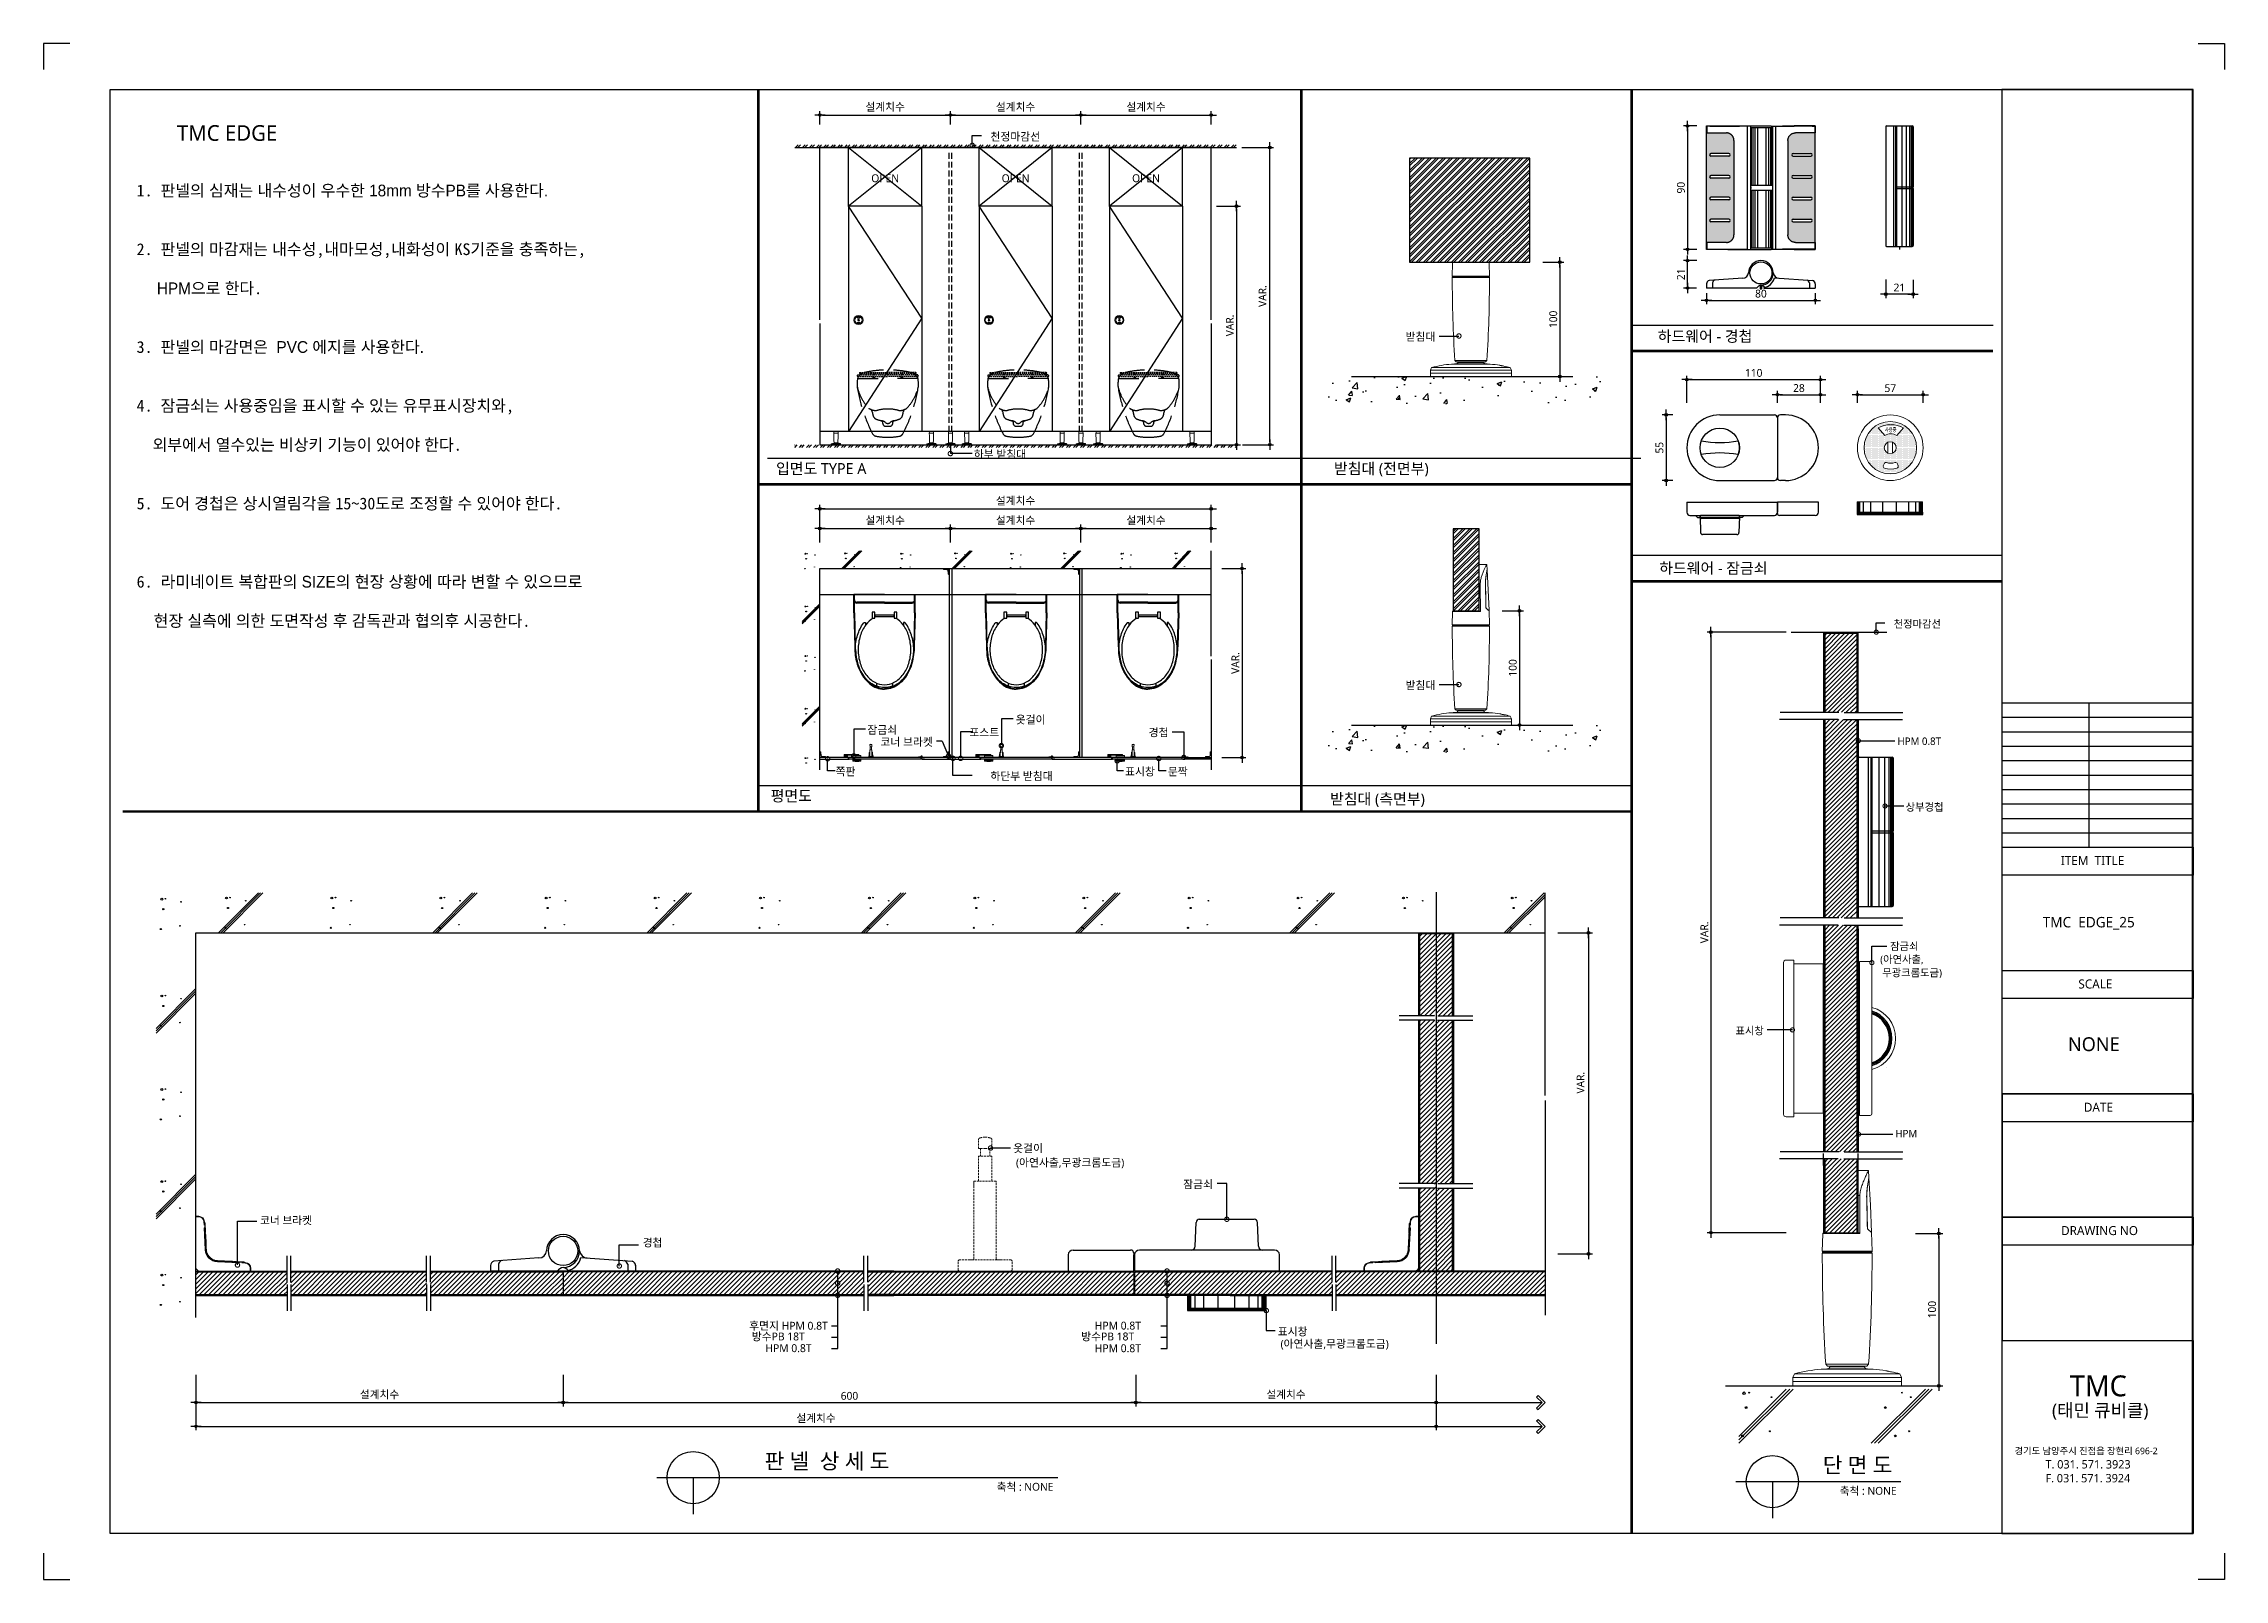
# Model space of a CAD drawing. Extents: x -256 to 8104, y -176 to 5714.
import ezdxf
from ezdxf.enums import TextEntityAlignment as Align

# ---------------------------------------------------------------- set-up
doc = ezdxf.new("R2010")
doc.units = 0
doc.header["$LTSCALE"] = 30
doc.linetypes.add('CEN', pattern=[62, 60, -1, 0, -1])
doc.linetypes.add('HIDDEN', pattern=[0.375, 0.25, -0.125])
doc.layers.get('0').update_dxf_attribs({"linetype": 'CONTINUOUS'})
doc.layers.get('DEFPOINTS').update_dxf_attribs({"linetype": 'CONTINUOUS'})
for name, color, linetype in [('02---제품선', 4, 'CONTINUOUS'), ('0_toilet', 6, 'CONTINUOUS'), ('C', 2, 'CONTINUOUS'), ('curior-0Line', 252, 'CONTINUOUS'), ('DIM', 7, 'CONTINUOUS'), ('FIN', 5, 'CONTINUOUS'), ('HAT', 8, 'CONTINUOUS'), ('HID', 9, 'HIDDEN'), ('jac text', 7, 'CONTINUOUS'), ('TIT', 3, 'CONTINUOUS'), ('경첩', 4, 'CONTINUOUS'), ('문자', 3, 'CONTINUOUS'), ('부자재', 4, 'CONTINUOUS'), ('옷걸이', 4, 'CONTINUOUS'), ('잠금쇠(회전형)', 4, 'CONTINUOUS'), ('중심선', 1, 'CEN'), ('치수', 1, 'CONTINUOUS'), ('판넬', 2, 'CONTINUOUS'), ('해치', 8, 'CONTINUOUS')]:
    doc.layers.add(name, color=color, linetype=linetype)
doc.styles.add('HDW', font='gulim.ttc')
doc.styles.add('돋움', font='malgun.ttf')
doc.dimstyles.new('10', dxfattribs={"dimscale": 10, "dimtxt": 3, "dimasz": 1, "dimexe": 1.5, "dimexo": 2, "dimgap": 1, "dimtad": 1, "dimdec": 0, "dimlunit": 6, "dimtxsty": '돋움', "dimblk": 'DIMDOT', "dimcen": -1, "dimdle": 1.5, "dimclrt": 3, "dimazin": 3, "dimtfac": 1, "dimtdec": 0, "dimtix": 1, "dimtmove": 2, "dimatfit": 3, "dimldrblk": 'DIMDOT', "dimarcsym": 0})
pattern_1 = [(45, (37208.742, -1599.455), (-8.55643, 8.55643), [])]
pattern_2 = [(45, (36401.203, -1711.034), (-8.980256, 8.980256), [])]

# ---------------------------------------------------------------- blocks, each defined once
blk = doc.blocks.new('DIMDOT')
at = {"linetype": 'Continuous'}
blk.add_line((-2, 0), (2, 0), dxfattribs=at)
for radius in [0.5, 0.25]:
    blk.add_circle((0, 0), radius, dxfattribs=at)
blk = doc.blocks.new('*D665')
at = {"layer": 'DEFPOINTS', "color": 0}
for p in [(47946.5, 3876.5), (47446.5, 3820.2), (47946.5, 3820.2)]:
    blk.add_point(p, dxfattribs=at)
at = {"layer": 'DIM', "color": 0, "lineweight": -2, "ltscale": 10}
for p, q in [((47446.5, 3840.2), (47446.5, 3891.5)), ((47456.5, 3876.5), (47936.5, 3876.5)), ((47946.5, 3840.2), (47946.5, 3891.5))]:
    blk.add_line(p, q, dxfattribs=at)
at = {"layer": 'DIM', "color": 0, "lineweight": -2, "xscale": 10, "yscale": 10, "zscale": 10, "rotation": 180}
blk.add_blockref('DIMDOT', (47446.5, 3876.5), dxfattribs=at)
at = {"layer": 'DIM', "color": 0, "lineweight": -2, "xscale": 10, "yscale": 10, "zscale": 10}
blk.add_blockref('DIMDOT', (47946.5, 3876.5), dxfattribs=at)
at = {"layer": 'DIM', "color": 3, "insert": (47696.5, 3906.1), "char_height": 30, "attachment_point": 5, "style": '돋움'}
blk.add_mtext('설계치수', dxfattribs=at)
blk = doc.blocks.new('*D666')
at = {"layer": 'DEFPOINTS', "color": 0}
for p in [(48446.5, 3876.5), (47946.5, 3820.2), (48446.5, 3820.2)]:
    blk.add_point(p, dxfattribs=at)
at = {"layer": 'DIM', "color": 0, "lineweight": -2, "ltscale": 10}
for p, q in [((47946.5, 3840.2), (47946.5, 3891.5)), ((47956.5, 3876.5), (48436.5, 3876.5)), ((48446.5, 3840.2), (48446.5, 3891.5))]:
    blk.add_line(p, q, dxfattribs=at)
at = {"layer": 'DIM', "color": 0, "lineweight": -2, "xscale": 10, "yscale": 10, "zscale": 10, "rotation": 180}
blk.add_blockref('DIMDOT', (47946.5, 3876.5), dxfattribs=at)
at = {"layer": 'DIM', "color": 0, "lineweight": -2, "xscale": 10, "yscale": 10, "zscale": 10}
blk.add_blockref('DIMDOT', (48446.5, 3876.5), dxfattribs=at)
at = {"layer": 'DIM', "color": 3, "insert": (48196.5, 3906.1), "char_height": 30, "attachment_point": 5, "style": '돋움'}
blk.add_mtext('설계치수', dxfattribs=at)
blk = doc.blocks.new('*D667')
at = {"layer": 'DEFPOINTS', "color": 0}
for p in [(48946.5, 3876.5), (48446.5, 3820.2), (48946.5, 3820.2)]:
    blk.add_point(p, dxfattribs=at)
at = {"layer": 'DIM', "color": 0, "lineweight": -2, "ltscale": 10}
for p, q in [((48446.5, 3840.2), (48446.5, 3891.5)), ((48456.5, 3876.5), (48936.5, 3876.5)), ((48946.5, 3840.2), (48946.5, 3891.5))]:
    blk.add_line(p, q, dxfattribs=at)
at = {"layer": 'DIM', "color": 0, "lineweight": -2, "xscale": 10, "yscale": 10, "zscale": 10, "rotation": 180}
blk.add_blockref('DIMDOT', (48446.5, 3876.5), dxfattribs=at)
at = {"layer": 'DIM', "color": 0, "lineweight": -2, "xscale": 10, "yscale": 10, "zscale": 10}
blk.add_blockref('DIMDOT', (48946.5, 3876.5), dxfattribs=at)
at = {"layer": 'DIM', "color": 3, "insert": (48696.5, 3906.1), "char_height": 30, "attachment_point": 5, "style": '돋움'}
blk.add_mtext('설계치수', dxfattribs=at)
blk = doc.blocks.new('*D668')
at = {"layer": 'DEFPOINTS', "color": 0}
for p in [(48946.5, 3527.3), (48946.5, 2612.3), (49043.4, 2612.3)]:
    blk.add_point(p, dxfattribs=at)
at = {"layer": 'DIM', "color": 0, "lineweight": -2, "ltscale": 10}
for p, q in [((48966.5, 3527.3), (49058.4, 3527.3)), ((49043.4, 3517.3), (49043.4, 2622.3)), ((48966.5, 2612.3), (49058.4, 2612.3))]:
    blk.add_line(p, q, dxfattribs=at)
at = {"layer": 'DIM', "color": 0, "lineweight": -2, "xscale": 10, "yscale": 10, "zscale": 10}
for p, rotation in [((49043.4, 3527.3), 90), ((49043.4, 2612.3), 270)]:
    blk.add_blockref('DIMDOT', p, dxfattribs=dict(at, rotation=rotation))
at = {"layer": 'DIM', "color": 3, "insert": (49018.2, 3069.8), "char_height": 30, "attachment_point": 5, "rotation": 90, "style": '돋움'}
blk.add_mtext('VAR.', dxfattribs=at)
blk = doc.blocks.new('*D669')
at = {"layer": 'DEFPOINTS', "color": 0}
for p in [(48967.6, 2137.4), (48967.6, 1412.4), (49064.5, 1412.4)]:
    blk.add_point(p, dxfattribs=at)
at = {"layer": 'DIM', "color": 0, "lineweight": -2, "ltscale": 10}
for p, q in [((48987.6, 2137.4), (49079.5, 2137.4)), ((49064.5, 2127.4), (49064.5, 1422.4)), ((48987.6, 1412.4), (49079.5, 1412.4))]:
    blk.add_line(p, q, dxfattribs=at)
at = {"layer": 'DIM', "color": 0, "lineweight": -2, "xscale": 10, "yscale": 10, "zscale": 10}
for p, rotation in [((49064.5, 2137.4), 90), ((49064.5, 1412.4), 270)]:
    blk.add_blockref('DIMDOT', p, dxfattribs=dict(at, rotation=rotation))
at = {"layer": 'DIM', "color": 3, "insert": (49039.2, 1774.9), "char_height": 30, "attachment_point": 5, "rotation": 90, "style": '돋움'}
blk.add_mtext('VAR.', dxfattribs=at)
blk = doc.blocks.new('_DOTSMALL')
at = {"color": 0, "linetype": 'ByBlock', "const_width": 0.5}
blk.add_lwpolyline([(-0.0625, 0, 1), (0.0625, 0, 1)], format="xyb", close=True, dxfattribs=at)
blk = doc.blocks.new('A$C63EC304E')
at = {"layer": '치수', "color": 1, "xscale": 2.5, "yscale": 2.5, "zscale": 2.5, "rotation": 234.3098741996962}
blk.add_blockref('_DOTSMALL', (0.31, 0.31), dxfattribs=at)
blk = doc.blocks.new('A$C2BC9653E')
at = {"layer": '치수', "xscale": 0.3333333333333333, "yscale": 0.3333333333333333, "zscale": 0.3333333333333333}
blk.add_blockref('A$C63EC304E', (0, 0), dxfattribs=at)
blk = doc.blocks.new('A$C7FC71301')
at = {"layer": '치수', "rotation": 180}
blk.add_blockref('A$C2BC9653E', (0.21, 0.21), dxfattribs=at)
blk = doc.blocks.new('A$C4A20372B')
at = {"layer": '치수'}
blk.add_blockref('A$C7FC71301', (0, 0), dxfattribs=at)
blk = doc.blocks.new('A$C566469F5')
at = {"layer": '치수'}
blk.add_blockref('A$C4A20372B', (0, 0), dxfattribs=at)
blk = doc.blocks.new('A$C7E317CD4')
at = {"layer": '해치', "xscale": 2, "yscale": 2, "zscale": 2}
blk.add_blockref('A$C566469F5', (0, 0), dxfattribs=at)
blk = doc.blocks.new('A$C601D7F27')
at = {"layer": '치수'}
blk.add_blockref('A$C7E317CD4', (0, 0), dxfattribs=at)
blk = doc.blocks.new('A$C38802C08')
at = {"layer": '치수'}
blk.add_blockref('A$C601D7F27', (0, 0), dxfattribs=at)
blk = doc.blocks.new('*D670')
at = {"layer": 'DEFPOINTS', "color": 0}
for p in [(48946.5, 2290.9), (48446.5, 2217.8), (48946.5, 2217.8)]:
    blk.add_point(p, dxfattribs=at)
at = {"layer": 'DIM', "color": 0, "lineweight": -2, "ltscale": 10}
for p, q in [((48446.5, 2237.8), (48446.5, 2305.9)), ((48456.5, 2290.9), (48936.5, 2290.9)), ((48946.5, 2237.8), (48946.5, 2305.9))]:
    blk.add_line(p, q, dxfattribs=at)
at = {"layer": 'DIM', "color": 0, "lineweight": -2, "xscale": 10, "yscale": 10, "zscale": 10, "rotation": 180}
blk.add_blockref('DIMDOT', (48446.5, 2290.9), dxfattribs=at)
at = {"layer": 'DIM', "color": 0, "lineweight": -2, "xscale": 10, "yscale": 10, "zscale": 10}
blk.add_blockref('DIMDOT', (48946.5, 2290.9), dxfattribs=at)
at = {"layer": 'DIM', "color": 3, "insert": (48696.5, 2320.6), "char_height": 30, "attachment_point": 5, "style": '돋움'}
blk.add_mtext('설계치수', dxfattribs=at)
blk = doc.blocks.new('*D671')
at = {"layer": 'DEFPOINTS', "color": 0}
for p in [(48946.5, 2366.3), (47446.5, 2217.8), (48946.5, 2217.8)]:
    blk.add_point(p, dxfattribs=at)
at = {"layer": 'DIM', "color": 0, "lineweight": -2, "ltscale": 10}
for p, q in [((47446.5, 2237.8), (47446.5, 2381.3)), ((47456.5, 2366.3), (48936.5, 2366.3)), ((48946.5, 2237.8), (48946.5, 2381.3))]:
    blk.add_line(p, q, dxfattribs=at)
at = {"layer": 'DIM', "color": 0, "lineweight": -2, "xscale": 10, "yscale": 10, "zscale": 10, "rotation": 180}
blk.add_blockref('DIMDOT', (47446.5, 2366.3), dxfattribs=at)
at = {"layer": 'DIM', "color": 0, "lineweight": -2, "xscale": 10, "yscale": 10, "zscale": 10}
blk.add_blockref('DIMDOT', (48946.5, 2366.3), dxfattribs=at)
at = {"layer": 'DIM', "color": 3, "insert": (48196.5, 2395.9), "char_height": 30, "attachment_point": 5, "style": '돋움'}
blk.add_mtext('설계치수', dxfattribs=at)
blk = doc.blocks.new('*D672')
at = {"layer": 'DEFPOINTS', "color": 0}
for p in [(48446.5, 2290.9), (47946.5, 2217.8), (48446.5, 2217.8)]:
    blk.add_point(p, dxfattribs=at)
at = {"layer": 'DIM', "color": 0, "lineweight": -2, "ltscale": 10}
for p, q in [((47946.5, 2237.8), (47946.5, 2305.9)), ((47956.5, 2290.9), (48436.5, 2290.9)), ((48446.5, 2237.8), (48446.5, 2305.9))]:
    blk.add_line(p, q, dxfattribs=at)
at = {"layer": 'DIM', "color": 0, "lineweight": -2, "xscale": 10, "yscale": 10, "zscale": 10, "rotation": 180}
blk.add_blockref('DIMDOT', (47946.5, 2290.9), dxfattribs=at)
at = {"layer": 'DIM', "color": 0, "lineweight": -2, "xscale": 10, "yscale": 10, "zscale": 10}
blk.add_blockref('DIMDOT', (48446.5, 2290.9), dxfattribs=at)
at = {"layer": 'DIM', "color": 3, "insert": (48196.5, 2320.6), "char_height": 30, "attachment_point": 5, "style": '돋움'}
blk.add_mtext('설계치수', dxfattribs=at)
blk = doc.blocks.new('*D673')
at = {"layer": 'DEFPOINTS', "color": 0}
for p in [(47946.5, 2290.9), (47446.5, 2217.8), (47946.5, 2217.8)]:
    blk.add_point(p, dxfattribs=at)
at = {"layer": 'DIM', "color": 0, "lineweight": -2, "ltscale": 10}
for p, q in [((47446.5, 2237.8), (47446.5, 2305.9)), ((47456.5, 2290.9), (47936.5, 2290.9)), ((47946.5, 2237.8), (47946.5, 2305.9))]:
    blk.add_line(p, q, dxfattribs=at)
at = {"layer": 'DIM', "color": 0, "lineweight": -2, "xscale": 10, "yscale": 10, "zscale": 10, "rotation": 180}
blk.add_blockref('DIMDOT', (47446.5, 2290.9), dxfattribs=at)
at = {"layer": 'DIM', "color": 0, "lineweight": -2, "xscale": 10, "yscale": 10, "zscale": 10}
blk.add_blockref('DIMDOT', (47946.5, 2290.9), dxfattribs=at)
at = {"layer": 'DIM', "color": 3, "insert": (47696.5, 2320.6), "char_height": 30, "attachment_point": 5, "style": '돋움'}
blk.add_mtext('설계치수', dxfattribs=at)
blk = doc.blocks.new('*D674')
at = {"layer": 'DEFPOINTS', "color": 0}
for p in [(51282, 2861.8), (50770, 2753.2), (51282, 2753.2)]:
    blk.add_point(p, dxfattribs=at)
at = {"layer": 'DIM', "color": 0, "lineweight": -2, "ltscale": 10}
for p, q in [((50770, 2773.2), (50770, 2876.8)), ((50780, 2861.8), (51272, 2861.8)), ((51282, 2773.2), (51282, 2876.8))]:
    blk.add_line(p, q, dxfattribs=at)
at = {"layer": 'DIM', "color": 0, "lineweight": -2, "xscale": 10, "yscale": 10, "zscale": 10, "rotation": 180}
blk.add_blockref('DIMDOT', (50770, 2861.8), dxfattribs=at)
at = {"layer": 'DIM', "color": 0, "lineweight": -2, "xscale": 10, "yscale": 10, "zscale": 10}
blk.add_blockref('DIMDOT', (51282, 2861.8), dxfattribs=at)
at = {"layer": 'DIM', "color": 3, "insert": (51026, 2887.4), "char_height": 30, "attachment_point": 5, "style": '돋움'}
blk.add_mtext('110', dxfattribs=at)
blk = doc.blocks.new('*D675')
at = {"layer": 'DEFPOINTS', "color": 0}
for p in [(51282, 2803.9), (51117, 2753.2), (51282, 2753.2)]:
    blk.add_point(p, dxfattribs=at)
at = {"layer": 'DIM', "color": 0, "lineweight": -2, "ltscale": 10}
for p, q in [((51117, 2773.2), (51117, 2818.9)), ((51127, 2803.9), (51272, 2803.9)), ((51282, 2773.2), (51282, 2818.9))]:
    blk.add_line(p, q, dxfattribs=at)
at = {"layer": 'DIM', "color": 0, "lineweight": -2, "xscale": 10, "yscale": 10, "zscale": 10, "rotation": 180}
blk.add_blockref('DIMDOT', (51117, 2803.9), dxfattribs=at)
at = {"layer": 'DIM', "color": 0, "lineweight": -2, "xscale": 10, "yscale": 10, "zscale": 10}
blk.add_blockref('DIMDOT', (51282, 2803.9), dxfattribs=at)
at = {"layer": 'DIM', "color": 3, "insert": (51199.5, 2829.4), "char_height": 30, "attachment_point": 5, "style": '돋움'}
blk.add_mtext('28', dxfattribs=at)
blk = doc.blocks.new('*D676')
at = {"layer": 'DEFPOINTS', "color": 0}
for p in [(51675.7, 2803.9), (51423.7, 2753.2), (51675.7, 2753.2)]:
    blk.add_point(p, dxfattribs=at)
at = {"layer": 'DIM', "color": 0, "lineweight": -2, "ltscale": 10}
for p, q in [((51423.7, 2773.2), (51423.7, 2818.9)), ((51433.7, 2803.9), (51665.7, 2803.9)), ((51675.7, 2773.2), (51675.7, 2818.9))]:
    blk.add_line(p, q, dxfattribs=at)
at = {"layer": 'DIM', "color": 0, "lineweight": -2, "xscale": 10, "yscale": 10, "zscale": 10, "rotation": 180}
blk.add_blockref('DIMDOT', (51423.7, 2803.9), dxfattribs=at)
at = {"layer": 'DIM', "color": 0, "lineweight": -2, "xscale": 10, "yscale": 10, "zscale": 10}
blk.add_blockref('DIMDOT', (51675.7, 2803.9), dxfattribs=at)
at = {"layer": 'DIM', "color": 3, "insert": (51549.7, 2829.1), "char_height": 30, "attachment_point": 5, "style": '돋움'}
blk.add_mtext('57', dxfattribs=at)
blk = doc.blocks.new('*D677')
at = {"layer": 'DEFPOINTS', "color": 0}
for p in [(50827.6, 3834.6), (50772.6, 3361.5), (50827.6, 3361.5)]:
    blk.add_point(p, dxfattribs=at)
at = {"layer": 'DIM', "color": 0, "lineweight": -2, "ltscale": 10}
for p, q in [((50807.6, 3834.6), (50757.6, 3834.6)), ((50772.6, 3824.6), (50772.6, 3371.5)), ((50807.6, 3361.5), (50757.6, 3361.5))]:
    blk.add_line(p, q, dxfattribs=at)
at = {"layer": 'DIM', "color": 0, "lineweight": -2, "xscale": 10, "yscale": 10, "zscale": 10}
for p, rotation in [((50772.6, 3834.6), 90), ((50772.6, 3361.5), 270)]:
    blk.add_blockref('DIMDOT', p, dxfattribs=dict(at, rotation=rotation))
at = {"layer": 'DIM', "color": 3, "insert": (50747.1, 3598), "char_height": 30, "attachment_point": 5, "rotation": 90, "style": '돋움'}
blk.add_mtext('90', dxfattribs=at)
blk = doc.blocks.new('*D678')
at = {"layer": 'DEFPOINTS', "color": 0}
for p in [(50845.2, 3213.2), (51262.3, 3213.2), (51262.3, 3165.9)]:
    blk.add_point(p, dxfattribs=at)
at = {"layer": 'DIM', "color": 0, "lineweight": -2, "ltscale": 10}
for p, q in [((50845.2, 3193.2), (50845.2, 3150.9)), ((51262.3, 3193.2), (51262.3, 3150.9)), ((50855.2, 3165.9), (51252.3, 3165.9))]:
    blk.add_line(p, q, dxfattribs=at)
at = {"layer": 'DIM', "color": 0, "lineweight": -2, "xscale": 10, "yscale": 10, "zscale": 10, "rotation": 180}
blk.add_blockref('DIMDOT', (50845.2, 3165.9), dxfattribs=at)
at = {"layer": 'DIM', "color": 0, "lineweight": -2, "xscale": 10, "yscale": 10, "zscale": 10}
blk.add_blockref('DIMDOT', (51262.3, 3165.9), dxfattribs=at)
at = {"layer": 'DIM', "color": 3, "insert": (51053.8, 3191.4), "char_height": 30, "attachment_point": 5, "style": '돋움'}
blk.add_mtext('80', dxfattribs=at)
blk = doc.blocks.new('*D679')
at = {"layer": 'DEFPOINTS', "color": 0}
for p in [(50772.6, 3318.2), (50827.6, 3318.2), (50826.9, 3213.2)]:
    blk.add_point(p, dxfattribs=at)
at = {"layer": 'DIM', "color": 0, "lineweight": -2, "ltscale": 10}
for p, q in [((50807.6, 3318.2), (50757.6, 3318.2)), ((50772.6, 3223.2), (50772.6, 3308.2)), ((50806.9, 3213.2), (50757.6, 3213.2))]:
    blk.add_line(p, q, dxfattribs=at)
at = {"layer": 'DIM', "color": 0, "lineweight": -2, "xscale": 10, "yscale": 10, "zscale": 10}
for p, rotation in [((50772.6, 3318.2), 90), ((50772.6, 3213.2), 270)]:
    blk.add_blockref('DIMDOT', p, dxfattribs=dict(at, rotation=rotation))
at = {"layer": 'DIM', "color": 3, "insert": (50747.3, 3265.7), "char_height": 30, "attachment_point": 5, "rotation": 90, "style": '돋움'}
blk.add_mtext('21', dxfattribs=at)
blk = doc.blocks.new('*D680')
at = {"layer": 'DEFPOINTS', "color": 0}
for p in [(51532.1, 3265.4), (51637.1, 3264.7), (51532.1, 3189.7)]:
    blk.add_point(p, dxfattribs=at)
at = {"layer": 'DIM', "color": 0, "lineweight": -2, "ltscale": 10}
for p, q in [((51532.1, 3245.4), (51532.1, 3174.7)), ((51627.1, 3189.7), (51542.1, 3189.7)), ((51637.1, 3244.7), (51637.1, 3174.7))]:
    blk.add_line(p, q, dxfattribs=at)
at = {"layer": 'DIM', "color": 0, "lineweight": -2, "xscale": 10, "yscale": 10, "zscale": 10, "rotation": 180}
blk.add_blockref('DIMDOT', (51532.1, 3189.7), dxfattribs=at)
at = {"layer": 'DIM', "color": 0, "lineweight": -2, "xscale": 10, "yscale": 10, "zscale": 10}
blk.add_blockref('DIMDOT', (51637.1, 3189.7), dxfattribs=at)
at = {"layer": 'DIM', "color": 3, "insert": (51584.6, 3215.1), "char_height": 30, "attachment_point": 5, "style": '돋움'}
blk.add_mtext('21', dxfattribs=at)
blk = doc.blocks.new('A$C10E41893')
at = {"layer": '부자재'}
for p, q in [((6, 0), (6, 196)), ((123, 196), (6, 196)), ((123, 192), (6, 192)), ((55, 0), (55, 177)), ((61, 0), (61, 177)), ((6, 0), (6, -196)), ((55, 0), (55, -177)), ((61, 0), (61, -177)), ((123, -192), (6, -192)), ((123, -196), (6, -196))]:
    blk.add_line(p, q, dxfattribs=at)
for points in [[(123, 196, -0.012538), (123, 196), (335, 190, -0.055395), (445, 175, -0.154276), (577, 93, -0.179504), (612, 0, -0.179504)], [(123, 192, -0.012538), (123, 192), (335, 187, -0.055395), (444, 172, -0.154276), (574, 91, -0.179504), (608, 0, -0.179504)], [(157, -72, 0.089162), (200, -119, 0.085733), (270, -155, 0.075373), (359, -168, 0.075373), (447, -155, 0.085733), (517, -119, 0.106084), (567, -62, 0.126931), (583, 0, 0.126931), (567, 62, 0.106084), (517, 119, 0.085733), (447, 155, 0.075373), (359, 168, 0.075373), (270, 155, 0.085733), (200, 119, 0.089162), (157, 72)], [(572, 51), (589, 51), (589, 60, 0.021185), (583, 71, 0.106084), (528, 134, 0.085733), (453, 172, 0.075373), (359, 187, 0.075373), (265, 172, 0.085733), (189, 134, 0.007337), (184, 130), (184, 122), (205, 122)], [(123, -196, 0.012538), (123, -196), (335, -190, 0.055395), (445, -175, 0.154276), (577, -93, 0.179504), (612, 0, 0.179504)], [(123, -192, 0.012538), (123, -192), (335, -187, 0.055395), (444, -172, 0.154276), (574, -91, 0.179504), (608, 0, 0.179504)], [(589, -51, 0.090214), (598, 0, 0.090214), (589, 51, 0.106084)], [(572, -51), (589, -51), (589, -60, -0.021185), (583, -71, -0.106084), (528, -134, -0.085733), (453, -172, -0.075373), (359, -187, -0.075373), (265, -172, -0.085733), (189, -134, -0.007337), (184, -130), (184, -122), (205, -122)]]:
    blk.add_lwpolyline(points, format="xyb", dxfattribs=at)
blk.add_lwpolyline([(138, -61), (119, -61), (119, -79), (157, -79), (157, -61), (138, -61), (147, -61), (147, 61), (138, 61), (157, 61), (157, 79), (119, 79), (119, 61), (138, 61), (138, -61), (119, -61)], dxfattribs=at)
for centre, start, end in [((40, 177), 0, 90), ((46, 177), 0, 90), ((40, -177), 270, 0), ((46, -177), 270, 0)]:
    blk.add_arc(centre, 15, start, end, dxfattribs=at)
blk = doc.blocks.new('A$C460A2A32')
at = {"color": 0}
for p, q in [((3, 20), (0, 16)), ((3, 20), (9, 20)), ((4, 10), (162, 10)), ((9, 20), (162, 20)), ((13, 32), (11, 30)), ((13, 32), (162, 32)), ((13, 27), (162, 27)), ((312, 32), (162, 32)), ((312, 27), (162, 27)), ((316, 20), (162, 20)), ((321, 10), (162, 10)), ((312, 32), (313, 30)), ((322, 20), (316, 20)), ((322, 20), (324, 16))]:
    blk.add_line(p, q, dxfattribs=at)
for centre, radius, start, end in [((4, 14), 4, 150.0107, 270), ((13, 29), 2, 135, 270), ((109, 28), 26, 182.6717, 198.4118), ((109, 10), 26, 180, 202.6199), ((107, 28), 23, 183.0205, 200.9186), ((107, 10), 23, 180, 205.7715), ((69, 10), 23, 334.2285, 0), ((69, 28), 23, 339.0814, 356.9795), ((67, 10), 26, 337.3801, 0), ((67, 28), 26, 341.5882, 357.3283), ((257, 10), 26, 180, 202.6199), ((257, 28), 26, 182.6717, 198.4118), ((256, 28), 23, 183.0205, 200.9186), ((256, 10), 23, 180, 205.7715), ((217, 10), 23, 334.2285, 0), ((217, 28), 23, 339.0814, 356.9795), ((216, 28), 26, 341.5882, 357.3283), ((216, 10), 26, 337.3801, 0), ((312, 29), 2, 270, 45), ((321, 14), 4, 270, 29.9893)]:
    blk.add_arc(centre, radius, start, end, dxfattribs=at)
blk = doc.blocks.new('*D681')
at = {"layer": 'DEFPOINTS', "color": 0}
for p in [(50735.7, 2726.7), (50690, 2474.7), (50735.7, 2474.7)]:
    blk.add_point(p, dxfattribs=at)
at = {"layer": 'DIM', "color": 0, "lineweight": -2, "ltscale": 10}
for p, q in [((50715.7, 2726.7), (50675, 2726.7)), ((50690, 2716.7), (50690, 2484.7)), ((50715.7, 2474.7), (50675, 2474.7))]:
    blk.add_line(p, q, dxfattribs=at)
at = {"layer": 'DIM', "color": 0, "lineweight": -2, "xscale": 10, "yscale": 10, "zscale": 10}
for p, rotation in [((50690, 2726.7), 90), ((50690, 2474.7), 270)]:
    blk.add_blockref('DIMDOT', p, dxfattribs=dict(at, rotation=rotation))
at = {"layer": 'DIM', "color": 3, "insert": (50664.7, 2600.7), "char_height": 30, "attachment_point": 5, "rotation": 90, "style": '돋움'}
blk.add_mtext('55', dxfattribs=at)
blk = doc.blocks.new('*D682')
at = {"layer": 'DEFPOINTS', "color": 0}
for p in [(51171, 1893.6), (50862.2, -409.7), (51171, -409.7)]:
    blk.add_point(p, dxfattribs=at)
at = {"layer": 'DIM', "color": 0, "lineweight": -2, "ltscale": 10}
for p, q in [((51151, 1893.6), (50847.2, 1893.6)), ((50862.2, 1883.6), (50862.2, -399.7)), ((51151, -409.7), (50847.2, -409.7))]:
    blk.add_line(p, q, dxfattribs=at)
at = {"layer": 'DIM', "color": 0, "lineweight": -2, "xscale": 10, "yscale": 10, "zscale": 10}
for p, rotation in [((50862.2, 1893.6), 90), ((50862.2, -409.7), 270)]:
    blk.add_blockref('DIMDOT', p, dxfattribs=dict(at, rotation=rotation))
at = {"layer": 'DIM', "color": 3, "insert": (50837, 742), "char_height": 30, "attachment_point": 5, "rotation": 90, "style": '돋움'}
blk.add_mtext('VAR.', dxfattribs=at)
blk = doc.blocks.new('A$C13EB2441')
for p, q in [((0.84, 7.37), (0.84, 14.11)), ((0.84, 6.74), (0.84, 0))]:
    blk.add_line(p, q)
blk = doc.blocks.new('*D683')
at = {"layer": 'DEFPOINTS', "color": 0}
for p in [(51626.7, -412.6), (51635.8, -996.9), (51735.6, -996.9)]:
    blk.add_point(p, dxfattribs=at)
at = {"layer": 'DIM', "color": 0, "lineweight": -2, "ltscale": 10}
for p, q in [((51646.7, -412.6), (51750.6, -412.6)), ((51735.6, -422.6), (51735.6, -986.9)), ((51655.8, -996.9), (51750.6, -996.9))]:
    blk.add_line(p, q, dxfattribs=at)
at = {"layer": 'DIM', "color": 0, "lineweight": -2, "xscale": 10, "yscale": 10, "zscale": 10}
for p, rotation in [((51735.6, -412.6), 90), ((51735.6, -996.9), 270)]:
    blk.add_blockref('DIMDOT', p, dxfattribs=dict(at, rotation=rotation))
at = {"layer": 'DIM', "color": 3, "insert": (51710, -704.8), "char_height": 30, "attachment_point": 5, "rotation": 90, "style": '돋움'}
blk.add_mtext('100', dxfattribs=at)
blk = doc.blocks.new('*D684')
at = {"layer": 'DEFPOINTS', "color": 0}
for p in [(50042.1, 1975.3), (49985.3, 1537.1), (50128.2, 1537.1)]:
    blk.add_point(p, dxfattribs=at)
at = {"layer": 'DIM', "color": 0, "lineweight": -2, "ltscale": 10}
for p, q in [((50062.1, 1975.3), (50143.2, 1975.3)), ((50128.2, 1965.3), (50128.2, 1547.1)), ((50005.3, 1537.1), (50143.2, 1537.1))]:
    blk.add_line(p, q, dxfattribs=at)
at = {"layer": 'DIM', "color": 0, "lineweight": -2, "xscale": 10, "yscale": 10, "zscale": 10}
for p, rotation in [((50128.2, 1975.3), 90), ((50128.2, 1537.1), 270)]:
    blk.add_blockref('DIMDOT', p, dxfattribs=dict(at, rotation=rotation))
at = {"layer": 'DIM', "color": 3, "insert": (50102.6, 1756.2), "char_height": 30, "attachment_point": 5, "rotation": 90, "style": '돋움'}
blk.add_mtext('100', dxfattribs=at)
blk = doc.blocks.new('*D685')
at = {"layer": 'DEFPOINTS', "color": 0}
for p in [(49043.4, 3752.1), (49170.8, 3752.1), (49045.9, 2612.3)]:
    blk.add_point(p, dxfattribs=at)
at = {"layer": 'DIM', "color": 0, "lineweight": -2, "ltscale": 10}
for p, q in [((49063.4, 3752.1), (49185.8, 3752.1)), ((49170.8, 2622.3), (49170.8, 3742.1)), ((49065.9, 2612.3), (49185.8, 2612.3))]:
    blk.add_line(p, q, dxfattribs=at)
at = {"layer": 'DIM', "color": 0, "lineweight": -2, "xscale": 10, "yscale": 10, "zscale": 10}
for p, rotation in [((49170.8, 3752.1), 90), ((49170.8, 2612.3), 270)]:
    blk.add_blockref('DIMDOT', p, dxfattribs=dict(at, rotation=rotation))
at = {"layer": 'DIM', "color": 3, "insert": (49143.5, 3182.2), "char_height": 30, "attachment_point": 5, "rotation": 90, "style": '돋움'}
blk.add_mtext('VAR.', dxfattribs=at)
blk = doc.blocks.new('*D686')
at = {"layer": 'DEFPOINTS', "color": 0}
for p in [(50197.2, 3312), (50140.4, 2873.8), (50283.3, 2873.8)]:
    blk.add_point(p, dxfattribs=at)
at = {"layer": 'DIM', "color": 0, "lineweight": -2, "ltscale": 10}
for p, q in [((50217.2, 3312), (50298.3, 3312)), ((50283.3, 3302), (50283.3, 2883.8)), ((50160.4, 2873.8), (50298.3, 2873.8))]:
    blk.add_line(p, q, dxfattribs=at)
at = {"layer": 'DIM', "color": 0, "lineweight": -2, "xscale": 10, "yscale": 10, "zscale": 10}
for p, rotation in [((50283.3, 3312), 90), ((50283.3, 2873.8), 270)]:
    blk.add_blockref('DIMDOT', p, dxfattribs=dict(at, rotation=rotation))
at = {"layer": 'DIM', "color": 3, "insert": (50257.8, 3092.9), "char_height": 30, "attachment_point": 5, "rotation": 90, "style": '돋움'}
blk.add_mtext('100', dxfattribs=at)
blk = doc.blocks.new('*D687')
at = {"layer": 'DEFPOINTS', "color": 0}
for p in [(45054.6, -935.5), (46461.7, -935.5), (46461.7, -1061.2)]:
    blk.add_point(p, dxfattribs=at)
at = {"layer": 'DIM', "color": 0, "lineweight": -2, "ltscale": 10}
for p, q in [((45054.6, -955.5), (45054.6, -1076.2)), ((46461.7, -955.5), (46461.7, -1076.2)), ((45064.6, -1061.2), (46451.7, -1061.2))]:
    blk.add_line(p, q, dxfattribs=at)
at = {"layer": 'DIM', "color": 0, "lineweight": -2, "xscale": 10, "yscale": 10, "zscale": 10, "rotation": 180}
blk.add_blockref('DIMDOT', (45054.6, -1061.2), dxfattribs=at)
at = {"layer": 'DIM', "color": 0, "lineweight": -2, "xscale": 10, "yscale": 10, "zscale": 10}
blk.add_blockref('DIMDOT', (46461.7, -1061.2), dxfattribs=at)
at = {"layer": 'DIM', "color": 3, "insert": (45758.2, -1031.6), "char_height": 30, "attachment_point": 5, "style": '돋움'}
blk.add_mtext('설계치수', dxfattribs=at)
blk = doc.blocks.new('*D688')
at = {"layer": 'DEFPOINTS', "color": 0}
for p in [(45054.6, -935.5), (49808.5, -935.5), (49808.5, -1152.7)]:
    blk.add_point(p, dxfattribs=at)
at = {"layer": 'DIM', "color": 0, "lineweight": -2, "ltscale": 10}
for p, q in [((45054.6, -955.5), (45054.6, -1167.7)), ((49808.5, -955.5), (49808.5, -1167.7)), ((45064.6, -1152.7), (49798.5, -1152.7))]:
    blk.add_line(p, q, dxfattribs=at)
at = {"layer": 'DIM', "color": 0, "lineweight": -2, "xscale": 10, "yscale": 10, "zscale": 10, "rotation": 180}
blk.add_blockref('DIMDOT', (45054.6, -1152.7), dxfattribs=at)
at = {"layer": 'DIM', "color": 0, "lineweight": -2, "xscale": 10, "yscale": 10, "zscale": 10}
blk.add_blockref('DIMDOT', (49808.5, -1152.7), dxfattribs=at)
at = {"layer": 'DIM', "color": 3, "insert": (47431.6, -1123), "char_height": 30, "attachment_point": 5, "style": '돋움'}
blk.add_mtext('설계치수', dxfattribs=at)
blk = doc.blocks.new('*D689')
at = {"layer": 'DEFPOINTS', "color": 0}
for p in [(48657.7, -935.5), (49808.5, -935.5), (49808.5, -1061.2)]:
    blk.add_point(p, dxfattribs=at)
at = {"layer": 'DIM', "color": 0, "lineweight": -2, "ltscale": 10}
for p, q in [((48657.7, -955.5), (48657.7, -1076.2)), ((49808.5, -955.5), (49808.5, -1076.2)), ((48667.7, -1061.2), (49798.5, -1061.2))]:
    blk.add_line(p, q, dxfattribs=at)
at = {"layer": 'DIM', "color": 0, "lineweight": -2, "xscale": 10, "yscale": 10, "zscale": 10, "rotation": 180}
blk.add_blockref('DIMDOT', (48657.7, -1061.2), dxfattribs=at)
at = {"layer": 'DIM', "color": 0, "lineweight": -2, "xscale": 10, "yscale": 10, "zscale": 10}
blk.add_blockref('DIMDOT', (49808.5, -1061.2), dxfattribs=at)
at = {"layer": 'DIM', "color": 3, "insert": (49233.1, -1031.6), "char_height": 30, "attachment_point": 5, "style": '돋움'}
blk.add_mtext('설계치수', dxfattribs=at)
blk = doc.blocks.new('*D690')
at = {"layer": 'DEFPOINTS', "color": 0}
for p in [(46461.7, -935.5), (48657.7, -935.5), (48657.7, -1061.2)]:
    blk.add_point(p, dxfattribs=at)
at = {"layer": 'DIM', "color": 0, "lineweight": -2, "ltscale": 10}
for p, q in [((46461.7, -955.5), (46461.7, -1076.2)), ((48657.7, -955.5), (48657.7, -1076.2)), ((46471.7, -1061.2), (48647.7, -1061.2))]:
    blk.add_line(p, q, dxfattribs=at)
at = {"layer": 'DIM', "color": 0, "lineweight": -2, "xscale": 10, "yscale": 10, "zscale": 10, "rotation": 180}
blk.add_blockref('DIMDOT', (46461.7, -1061.2), dxfattribs=at)
at = {"layer": 'DIM', "color": 0, "lineweight": -2, "xscale": 10, "yscale": 10, "zscale": 10}
blk.add_blockref('DIMDOT', (48657.7, -1061.2), dxfattribs=at)
at = {"layer": 'DIM', "color": 3, "insert": (47559.7, -1035.7), "char_height": 30, "attachment_point": 5, "style": '돋움'}
blk.add_mtext('600', dxfattribs=at)
blk = doc.blocks.new('A$C06B31977')
for p, q in [((1.26, 11.06), (1.26, 21.17)), ((1.26, 10.11), (1.26, 0))]:
    blk.add_line(p, q)
blk = doc.blocks.new('*D691')
at = {"layer": 'DEFPOINTS', "color": 0}
for p in [(50255.3, 740.1), (50255.3, -491.2), (50393.2, -491.2)]:
    blk.add_point(p, dxfattribs=at)
at = {"layer": 'DIM', "color": 0, "lineweight": -2, "ltscale": 10}
for p, q in [((50275.3, 740.1), (50408.2, 740.1)), ((50393.2, 730.1), (50393.2, -481.2)), ((50275.3, -491.2), (50408.2, -491.2))]:
    blk.add_line(p, q, dxfattribs=at)
at = {"layer": 'DIM', "color": 0, "lineweight": -2, "xscale": 10, "yscale": 10, "zscale": 10}
for p, rotation in [((50393.2, 740.1), 90), ((50393.2, -491.2), 270)]:
    blk.add_blockref('DIMDOT', p, dxfattribs=dict(at, rotation=rotation))
at = {"layer": 'DIM', "color": 3, "insert": (50362.4, 165.4), "char_height": 30, "attachment_point": 5, "rotation": 90, "style": '돋움'}
blk.add_mtext('VAR.', dxfattribs=at)
blk = doc.blocks.new('EDGE_25', base_point=(44726.3, -1563.7))
at = {"layer": 'HAT'}
h = blk.add_hatch(dxfattribs=at)
h.set_pattern_fill('ANSI32', color=256, scale=2, style=0)
h.set_pattern_definition([(45, (36110.438, -1880.92), (-13.470384, 13.470384), []), (45, (36119.419, -1880.92), (-13.470384, 13.470384), [])])
h.paths.add_polyline_path([(47349.8, 3762.1), (49043.4, 3762.1), (49043.4, 3752.1), (47349.8, 3752.1)])
h = blk.add_hatch(dxfattribs=at)
h.set_pattern_fill('ANSI32', color=256, scale=2, style=0)
h.set_pattern_definition([(45, (36404.808, -1739.444), (-13.470384, 13.470384), []), (45, (36413.788, -1739.444), (-13.470384, 13.470384), [])])
h.paths.add_polyline_path([(50007.7, 3311.9), (50167.7, 3311.9), (50167.7, 3711.3), (49706.9, 3711.3), (49706.9, 3311.9)])
h = blk.add_hatch(dxfattribs=at)
h.set_pattern_fill('ANSI32', color=256, scale=2, style=0)
h.set_pattern_definition([(45, (36110.438, -1698.94), (-13.470384, 13.470384), []), (45, (36119.419, -1698.94), (-13.470384, 13.470384), [])])
h.paths.add_polyline_path([(47349.8, 2601.8), (49043.4, 2601.8), (49043.4, 2611.8), (47349.8, 2611.8)])
h = blk.add_hatch(dxfattribs=at)
h.set_pattern_fill('ANSI32', color=256, scale=2, style=0)
h.set_pattern_definition([(45, (36427.668, -1839.629), (-13.470384, 13.470384), []), (45, (36436.649, -1839.629), (-13.470384, 13.470384), [])])
h.paths.add_polyline_path([(49874.1, 1975.2), (49973.6, 1975.2), (49973.6, 2289.6), (49874.1, 2289.6)])
at = {"layer": 'HAT', "transparency": 33554687}
h = blk.add_hatch(dxfattribs=at)
h.set_pattern_fill('ANSI31', color=256, scale=3.811219)
h.set_pattern_definition(pattern_1)
h.paths.add_polyline_path([(51352.2, 1585.9), (51373.4, 1585.9), (51422.3, 1585.9), (51422.3, 1888.9), (51298.4, 1888.9), (51298.4, 1585.9)])
at = {"layer": 'HAT'}
h = blk.add_hatch(dxfattribs=at)
h.set_pattern_fill('ANSI31', color=256, scale=3.811219, style=0)
h.set_pattern_definition(pattern_1)
edge = h.paths.add_edge_path()
edge.add_line((51422.3, 1511.8), (51365.7, 1511.8))
edge.add_arc((51363.7, 1511.8), 1.99, -54.30987, 0, ccw=False)
edge.add_arc((51363.7, 1511.8), 1.99, 125.69013, 305.69013, ccw=False)
edge.add_arc((51363.7, 1511.8), 1.99, 0, 125.69013, ccw=False)
edge.add_line((51365.7, 1511.8), (51422.3, 1511.8))
edge.add_line((51422.3, 1511.8), (51422.3, 1558.3))
edge.add_line((51422.3, 1558.3), (51412.5, 1558.3))
edge.add_spline(control_points=[(51409.8, 1550.8), (51410.7, 1553.3), (51411.6, 1555.8), (51412.5, 1558.3)], knot_values=[0, 0, 0, 0, 0.152076, 0.152076, 0.152076, 0.152076], degree=3, periodic=0)
edge.add_line((51412.5, 1558.3), (51360.4, 1558.3))
edge.add_line((51360.4, 1558.3), (51360.4, 797.4))
edge.add_line((51360.4, 797.4), (51414.4, 797.4))
edge.add_spline(control_points=[(51414.4, 797.4), (51417.5, 805.7), (51420.3, 813.2), (51422.3, 816.8)], knot_values=[0.152076, 0.152076, 0.152076, 0.152076, 0.673721, 0.673721, 0.673721, 0.673721], degree=3, periodic=0)
edge.add_spline(control_points=[(51424.6, 797.4), (51425.1, 807), (51426.1, 821.5), (51423.4, 818.7), (51422.3, 816.8)], knot_values=[0.673721, 0.673721, 0.673721, 0.673721, 1.332503, 1.60798, 1.60798, 1.60798, 1.60798], degree=3, periodic=0)
edge.add_line((51422.3, 816.8), (51422.3, 1511.8))
h.paths.add_polyline_path([(51360.4, 1558.3), (51298.4, 1558.3), (51298.4, 797.4), (51360.4, 797.4)])
h = blk.add_hatch(dxfattribs=at)
h.set_pattern_fill('ANSI31', color=256, scale=3.811219, style=0)
h.set_pattern_definition(pattern_1)
h.paths.add_polyline_path([(51360.4, 334.8), (51298.4, 334.8), (51298.4, -99.2), (51360.4, -99.2), (51360.4, 5.1, -0.567825), (51360.4, 8.5)])
h.paths.add_polyline_path([(51422.3, 334.8), (51360.4, 334.8), (51360.4, 8.5, -0.582142), (51363.4, 6.8), (51422.3, 6.8)])
edge = h.paths.add_edge_path()
edge.add_line((51422.3, 6.8), (51363.4, 6.8))
edge.add_arc((51361.4, 6.8), 1.99, -54.30987, 0, ccw=False)
edge.add_arc((51361.4, 6.8), 1.99, 239.17799, 305.69013, ccw=False)
edge.add_line((51360.4, 5.1), (51360.4, -99.2))
edge.add_line((51360.4, -99.2), (51414.4, -99.2))
edge.add_spline(control_points=[(51414.4, -99.2), (51417.5, -90.9), (51420.3, -83.4), (51422.3, -79.8)], knot_values=[0.152076, 0.152076, 0.152076, 0.152076, 0.673721, 0.673721, 0.673721, 0.673721], degree=3, periodic=0)
edge.add_line((51422.3, -79.8), (51422.3, 6.8))
h.paths.add_polyline_path([(51360.4, 769.8), (51298.4, 769.8), (51298.4, 334.8), (51360.4, 334.8)])
edge = h.paths.add_edge_path()
edge.add_line((51422.3, 769.8), (51412.5, 769.8))
edge.add_spline(control_points=[(51409.8, 762.3), (51410.7, 764.8), (51411.6, 767.3), (51412.5, 769.8)], knot_values=[0, 0, 0, 0, 0.152076, 0.152076, 0.152076, 0.152076], degree=3, periodic=0)
edge.add_line((51412.5, 769.8), (51360.4, 769.8))
edge.add_line((51360.4, 769.8), (51360.4, 334.8))
edge.add_line((51360.4, 334.8), (51422.3, 334.8))
edge.add_line((51422.3, 334.8), (51422.3, 769.8))
at = {"layer": 'HAT', "transparency": 33554687}
h = blk.add_hatch(dxfattribs=at)
h.set_pattern_fill('ANSI31', color=256, scale=3.811219, style=0)
h.set_pattern_definition(pattern_1)
h.paths.add_polyline_path([(51350.3, -126.9), (51298.4, -126.9), (51298.4, -409.7), (51360.4, -409.7), (51360.4, -126.9)])
h.paths.add_polyline_path([(51422.3, -126.9), (51371.5, -126.9), (51360.4, -126.9), (51360.4, -409.7), (51422.3, -409.7)])
at = {"layer": '해치'}
h = blk.add_hatch(dxfattribs=at)
h.set_pattern_fill('DOTS', color=256, scale=2.628474)
h.set_pattern_definition([(0, (47883.4818, 4169.597), (2.086351, 4.172702), [0, -4.172702])])
edge = h.paths.add_edge_path()
edge.add_line((50845.7, 3388), (50845.8, 3388))
edge.add_spline(control_points=[(50845.8, 3388), (50846, 3388), (50857.5, 3388)], knot_values=[-0.724312, -0.724312, -0.724312, 0.724312, 0.724312, 0.724312], weights=[1, 0.748956, 1], degree=2, periodic=0)
edge.add_line((50857.5, 3388), (50921.4, 3388))
edge.add_spline(control_points=[(50921.4, 3388), (50950.4, 3388), (50950.4, 3416.9)], knot_values=[-1.570796, -1.570796, -1.570796, 0, 0, 0], weights=[1, 0.707107, 1], degree=2, periodic=0)
edge.add_line((50950.4, 3416.9), (50950.4, 3779.1))
edge.add_spline(control_points=[(50950.4, 3779.1), (50950.4, 3808), (50921.4, 3808)], knot_values=[0, 0, 0, 1.570796, 1.570796, 1.570796], weights=[1, 0.707107, 1], degree=2, periodic=0)
edge.add_line((50921.4, 3808), (50857.5, 3808))
edge.add_spline(control_points=[(50857.5, 3808), (50846, 3808), (50845.8, 3808)], knot_values=[-0.724312, -0.724312, -0.724312, 0.724312, 0.724312, 0.724312], weights=[1, 0.748956, 1], degree=2, periodic=0)
edge.add_line((50845.7, 3808), (50845.7, 3388))
h.paths.add_polyline_path([(50930.6, 3729.3, -0.414214), (50935.9, 3724, -0.414214), (50930.6, 3718.8), (50862.3, 3718.8, -0.414214), (50857, 3724, -0.414214), (50862.3, 3729.3)], flags=16)
h.paths.add_polyline_path([(50930.6, 3645.3, -0.414214), (50935.9, 3640, -0.414214), (50930.6, 3634.8), (50862.3, 3634.8, -0.414214), (50857, 3640, -0.414214), (50862.3, 3645.3)], flags=16)
h.paths.add_polyline_path([(50930.6, 3561.3, -0.414214), (50935.9, 3556, -0.414214), (50930.6, 3550.8), (50862.3, 3550.8, -0.414214), (50857, 3556, -0.414214), (50862.3, 3561.3)], flags=16)
h.paths.add_polyline_path([(50930.6, 3477.3, -0.414214), (50935.9, 3472, -0.414214), (50930.6, 3466.7), (50862.3, 3466.7, -0.414214), (50857, 3472, -0.414214), (50862.3, 3477.3)], flags=16)
h = blk.add_hatch(dxfattribs=at)
h.set_pattern_fill('DOTS', color=256, scale=2.628474)
h.set_pattern_definition([(0, (47408.8644, 4169.597), (2.086351, 4.1727023), [0, -4.1727023])])
edge = h.paths.add_edge_path()
edge.add_spline(control_points=[(51157.1, 3779.1), (51157.1, 3808), (51186.1, 3808)], knot_values=[0, 0, 0, 1.570796, 1.570796, 1.570796], weights=[1, 0.707107, 1], degree=2, periodic=0)
edge.add_line((51186.1, 3808), (51250, 3808))
edge.add_spline(control_points=[(51250, 3808), (51261.5, 3808), (51261.7, 3808)], knot_values=[-0.724312, -0.724312, -0.724312, 0.724312, 0.724312, 0.724312], weights=[1, 0.748956, 1], degree=2, periodic=0)
edge.add_line((51261.8, 3808), (51261.8, 3388))
edge.add_line((51261.8, 3388), (51261.7, 3388))
edge.add_spline(control_points=[(51261.7, 3388), (51261.5, 3388), (51250, 3388)], knot_values=[-0.724312, -0.724312, -0.724312, 0.724312, 0.724312, 0.724312], weights=[1, 0.748956, 1], degree=2, periodic=0)
edge.add_line((51250, 3388), (51186.1, 3388))
edge.add_spline(control_points=[(51186.1, 3388), (51157.1, 3388), (51157.1, 3416.9)], knot_values=[-1.570796, -1.570796, -1.570796, 0, 0, 0], weights=[1, 0.707107, 1], degree=2, periodic=0)
edge.add_line((51157.1, 3416.9), (51157.1, 3779.1))
h.paths.add_polyline_path([(51176.9, 3729.3, 0.414214), (51171.6, 3724, 0.414214), (51176.9, 3718.8), (51245.2, 3718.8, 0.414214), (51250.5, 3724, 0.414214), (51245.2, 3729.3)], flags=16)
h.paths.add_polyline_path([(51176.9, 3645.3, 0.414214), (51171.6, 3640, 0.414214), (51176.9, 3634.8), (51245.2, 3634.8, 0.414214), (51250.5, 3640, 0.414214), (51245.2, 3645.3)], flags=16)
h.paths.add_polyline_path([(51176.9, 3561.3, 0.414214), (51171.6, 3556, 0.414214), (51176.9, 3550.8), (51245.2, 3550.8, 0.414214), (51250.5, 3556, 0.414214), (51245.2, 3561.3)], flags=16)
h.paths.add_polyline_path([(51176.9, 3477.3, 0.414214), (51171.6, 3472, 0.414214), (51176.9, 3466.7), (51245.2, 3466.7, 0.414214), (51250.5, 3472, 0.414214), (51245.2, 3477.3)], flags=16)
h = blk.add_hatch(dxfattribs=at)
h.set_pattern_fill('AR-CONC', color=256, style=0)
h.set_pattern_definition([(50, (47965.83, 1337.06), (182.185, -15.939), [19.05, -209.55]), (355, (47965.83, 1337.06), (-35.243, 191.057), [15.24, -167.64]), (100.451, (47981.02, 1335.73), (146.943, 175.117), [16.19, -178.09]), (46.184, (47965.83, 1387.86), (271.079, -42.042), [28.575, -314.325]), (96.636, (47988.42, 1384.36), (237.404, 247.426), [24.285, -267.135]), (351.184, (47965.83, 1387.86), (237.405, 247.425), [22.86, -251.46]), (21, (47991.23, 1375.16), (151.615, -102.2655), [19.05, -209.55]), (326, (47991.23, 1375.16), (61.802, 184.188), [15.24, -167.64]), (71.4514, (48003.87, 1366.64), (213.416, 81.923), [16.19, -178.09]), (37.5, (47965.835, 1337.06), (3.0886, 84.555), [0, -165.608, 0, -170.18, 0, -168.275]), (7.5, (47965.835, 1337.06), (66.8197, 100.1806), [0, -97.028, 0, -161.798, 0, -64.135]), (327.5, (47909.19, 1337.06), (135.5906, -5.7287), [0, -63.5, 0, -198.12, 0, -262.89]), (317.5, (47883.79, 1337.06), (148.129, 25.4265), [0, -82.55, 0, -131.572, 0, -186.69])])
h.paths.add_polyline_path([(50445.4, 2770.8), (50445.4, 2873.8), (49395.2, 2873.8), (49395.2, 2770.8)])
h = blk.add_hatch(dxfattribs=at)
h.set_pattern_fill('DOTS', color=256, scale=2.628474)
h.set_pattern_definition([(0, (45855.6763, -856.6803), (2.086351, 4.1727023), [0, -4.1727023])])
h.paths.add_polyline_path([(51650.3, 2600.7, 1), (51449, 2600.7, 1)])
h.paths.add_polyline_path([(51526.7, 2600.7, -1), (51572.6, 2600.7, -1)], flags=16)
h.paths.add_polyline_path([(51574.4, 2647.9, 0.250537), (51528.5, 2647.9), (51502.7, 2676.4, -0.258173), (51600.2, 2676.4)], flags=16)
h.paths.add_polyline_path([(51577.1, 2539.2), (51579.9, 2531.1, -0.437988), (51575.1, 2522, -0.127495), (51527.9, 2522, -0.437988), (51523, 2531.1), (51525.9, 2539.2, -0.407197), (51534.6, 2543.6, 0.156299), (51568.4, 2543.6, -0.407197)], flags=16)
h.paths.add_polyline_path([(51524.5, 2655.8), (51577.9, 2655.8), (51577.9, 2683.3), (51524.5, 2683.3)], flags=8)
h = blk.add_hatch(dxfattribs=at)
h.set_pattern_fill('AR-CONC', color=256, style=0)
h.set_pattern_definition([(50, (47965.83, 0.36), (182.185, -15.939), [19.05, -209.55]), (355, (47965.83, 0.36), (-35.243, 191.057), [15.24, -167.64]), (100.451, (47981.02, -0.97), (146.943, 175.117), [16.19, -178.09]), (46.184, (47965.83, 51.16), (271.079, -42.042), [28.575, -314.325]), (96.636, (47988.42, 47.66), (237.404, 247.426), [24.285, -267.135]), (351.184, (47965.83, 51.16), (237.405, 247.425), [22.86, -251.46]), (21, (47991.23, 38.46), (151.615, -102.2655), [19.05, -209.55]), (326, (47991.23, 38.46), (61.802, 184.188), [15.24, -167.64]), (71.4514, (48003.87, 29.94), (213.416, 81.923), [16.19, -178.09]), (37.5, (47965.835, 0.36), (3.0886, 84.555), [0, -165.608, 0, -170.18, 0, -168.275]), (7.5, (47965.835, 0.36), (66.8197, 100.1806), [0, -97.028, 0, -161.798, 0, -64.135]), (327.5, (47909.19, 0.36), (135.5906, -5.7287), [0, -63.5, 0, -198.12, 0, -262.89]), (317.5, (47883.79, 0.36), (148.129, 25.4265), [0, -82.55, 0, -131.572, 0, -186.69])])
h.paths.add_polyline_path([(50445.4, 1434.1), (50445.4, 1537.1), (49395.2, 1537.1), (49395.2, 1434.1)])
h = blk.add_hatch(dxfattribs=at)
h.set_pattern_fill('ANSI31', color=256, scale=4, style=0)
h.set_pattern_definition([(45, (-226501.877, -57707.645), (-8.9802561, 8.9802561), [])])
edge = h.paths.add_edge_path()
edge.add_line((49808.5, 736.8), (49746.1, 736.8))
edge.add_line((49746.1, 736.8), (49745.2, 735.9))
edge.add_line((49745.2, 735.9), (49745.2, 635.5))
edge.add_line((49745.2, 635.5), (49788.1, 635.5))
edge.add_line((49788.1, 635.5), (49788.1, 594))
edge.add_line((49788.1, 594), (49745.2, 594))
edge.add_line((49745.2, 594), (49745.2, 422.3))
edge.add_line((49745.2, 422.3), (49801.8, 422.3))
edge.add_spline(control_points=[(49801.8, 422.3), (49804.5, 429.9), (49810.6, 445.3), (49806.7, 414.3), (49808.2, 411.9), (49808.5, 411.8)], knot_values=[0.456227, 0.456227, 0.456227, 0.456227, 2.847595, 6.178025, 6.737145, 6.737145, 6.737145, 6.737145], degree=3, periodic=0)
edge.add_spline(control_points=[(49808.2, 412), (49808.3, 415.1), (49808.3, 417.8), (49807.8, 418.1), (49807.7, 418.2)], knot_values=[0.891967, 0.891967, 0.891967, 0.891967, 1.280656, 1.337888, 1.337888, 1.337888, 1.337888], degree=3, periodic=0)
edge.add_line((49808.5, 411.8), (49808.5, 736.8))
edge = h.paths.add_edge_path()
edge.add_line((49871.9, 736.8), (49808.5, 736.8))
edge.add_line((49808.5, 736.8), (49808.5, 411.8))
edge.add_spline(control_points=[(49808.5, 411.8), (49809.7, 411.6), (49811.9, 415.9), (49814.6, 422.3)], knot_values=[6.737145, 6.737145, 6.737145, 6.737145, 8.913909, 8.913909, 8.913909, 8.913909], degree=3, periodic=0)
edge.add_spline(control_points=[(49814.6, 422.3), (49816.6, 427.1), (49818.9, 433), (49821.3, 439)], knot_values=[8.913909, 8.913909, 8.913909, 8.913909, 10.573873, 10.573873, 10.573873, 10.573873], degree=3, periodic=0)
edge.add_line((49814.6, 422.3), (49871.9, 422.3))
edge.add_line((49871.9, 422.3), (49871.9, 594))
edge.add_line((49871.9, 594), (49829, 594))
edge.add_line((49829, 594), (49829, 635.5))
edge.add_line((49829, 635.5), (49871.9, 635.5))
edge.add_line((49871.9, 635.5), (49871.9, 736.8))
h.paths.add_polyline_path([(49871.9, 635.5), (49829, 635.5), (49829, 594), (49871.9, 594)], flags=16)
h.paths.add_polyline_path([(49788.1, 635.5), (49745.2, 635.5), (49745.2, 594), (49788.1, 594)], flags=16)
h = blk.add_hatch(dxfattribs=at)
h.set_pattern_fill('ANSI31', color=256, scale=4, style=0)
h.set_pattern_definition([(45, (49808.527, 91.804), (-8.98026, 8.98026), [])])
h.paths.add_polyline_path([(49871.9, 405.1), (49745.2, 405.1), (49745.2, -221.5), (49871.9, -221.5)])
at = {"layer": '해치', "transparency": 33554687}
h = blk.add_hatch(dxfattribs=at)
h.set_pattern_fill('ANSI31', color=256, scale=4)
h.set_pattern_definition(pattern_2)
edge = h.paths.add_edge_path()
edge.add_spline(control_points=[(49808.5, -249.1), (49808.2, -249), (49807.2, -247.3), (49808, -237.4), (49808.2, -231.8)], knot_values=[1.337888, 1.337888, 1.337888, 1.337888, 1.524261, 2.245715, 2.245715, 2.245715, 2.245715], degree=3, periodic=0)
edge.add_spline(control_points=[(49808.5, -232), (49808.2, -231.9), (49806.7, -229.5), (49810.6, -198.6), (49804.5, -213.9), (49801.8, -221.5)], knot_values=[0.152076, 0.152076, 0.152076, 0.152076, 0.338449, 1.448592, 2.245715, 2.245715, 2.245715, 2.245715], degree=3, periodic=0)
edge.add_spline(control_points=[(49808.2, -231.8), (49808.3, -228.7), (49808.3, -226), (49807.8, -225.7), (49807.7, -225.6)], knot_values=[0.891967, 0.891967, 0.891967, 0.891967, 1.280656, 1.337888, 1.337888, 1.337888, 1.337888], degree=3, periodic=0)
edge.add_spline(control_points=[(49807.7, -225.6), (49806.7, -225.5), (49804.3, -231.6), (49801.8, -238.7)], knot_values=[0.152076, 0.152076, 0.152076, 0.152076, 0.891967, 0.891967, 0.891967, 0.891967], degree=3, periodic=0)
edge.add_spline(control_points=[(49800.2, -243.1), (49800.7, -241.6), (49801.2, -240.1), (49801.8, -238.7)], knot_values=[0, 0, 0, 0, 0.152076, 0.152076, 0.152076, 0.152076], degree=3, periodic=0)
edge.add_line((49801.8, -238.7), (49745.2, -238.7))
edge.add_line((49745.2, -238.7), (49745.2, -411.1))
edge.add_line((49745.2, -411.1), (49789.9, -411.1))
edge.add_line((49789.9, -411.1), (49789.9, -452.6))
edge.add_line((49789.9, -452.6), (49745.2, -452.6))
edge.add_line((49745.2, -452.6), (49745.2, -556.9))
edge.add_line((49745.2, -556.9), (49808.5, -556.9))
edge.add_line((49808.5, -556.9), (49808.5, -249.2))
h.paths.add_polyline_path([(49871.9, -411.1), (49827.1, -411.1), (49827.1, -452.6), (49871.9, -452.6)])
h.paths.add_polyline_path([(49789.9, -411.1), (49745.2, -411.1), (49745.2, -452.6), (49789.9, -452.6)], flags=16)
h = blk.add_hatch(dxfattribs=at)
h.set_pattern_fill('ANSI31', color=256, scale=4)
h.set_pattern_definition(pattern_2)
h.paths.add_polyline_path([(49871.9, -299.6), (49808.5, -299.6), (49808.5, -556.9), (49871.9, -556.9), (49871.9, -452.6), (49827.1, -452.6), (49827.1, -411.1), (49871.9, -411.1)])
edge = h.paths.add_edge_path()
edge.add_line((49871.9, -238.7), (49814.6, -238.7))
edge.add_spline(control_points=[(49814.6, -238.7), (49811.9, -245), (49809.7, -249.3), (49808.5, -249.1)], knot_values=[2.245715, 2.245715, 2.245715, 2.245715, 2.971303, 2.971303, 2.971303, 2.971303], degree=3, periodic=0)
edge.add_line((49808.5, -249.1), (49808.5, -299.6))
edge.add_line((49808.5, -299.6), (49871.9, -299.6))
edge.add_line((49871.9, -299.6), (49871.9, -238.7))
h = blk.add_hatch(dxfattribs=at)
h.set_pattern_fill('ANSI31', color=256, scale=4, style=0)
h.set_pattern_definition(pattern_2)
h.paths.add_polyline_path([(45403.6, -608.5), (45403.6, -599), (45403.6, -560.2), (45054.6, -560.2), (45054.6, -646.9), (45403.6, -646.9)])
h.paths.add_polyline_path([(45418.3, -608.5), (45418.3, -599), (45418.3, -560.2), (45938.7, -560.2), (45938.7, -608.5), (45938.7, -646.9), (45418.3, -646.9)])
at = {"layer": '해치'}
h = blk.add_hatch(dxfattribs=at)
h.set_pattern_fill('ANSI31', color=256, scale=4)
h.set_pattern_definition(pattern_2)
h.paths.add_polyline_path([(46461.7, -646.9), (46461.7, -560.2), (45953.3, -560.2), (45953.3, -646.9)])
at = {"layer": '해치', "transparency": 33554687}
h = blk.add_hatch(dxfattribs=at)
h.set_pattern_fill('ANSI31', color=256, scale=4)
h.set_pattern_definition(pattern_2)
h.paths.add_polyline_path([(46461.7, -560.2), (46461.7, -646.9), (47514.7, -646.9), (47514.7, -605.6, -0.610943), (47513, -602.3, -0.241509), (47514.7, -601.5), (47514.7, -560.2)])
h = blk.add_hatch(dxfattribs=at)
h.set_pattern_fill('ANSI31', color=256, scale=4)
h.set_pattern_definition(pattern_2)
h.paths.add_polyline_path([(47615.4, -560.2), (47514.7, -560.2), (47514.7, -601.5, -0.610943), (47516.4, -604.8, -0.241509), (47514.7, -605.6), (47514.7, -646.9), (47615.4, -646.9)])
h = blk.add_hatch(dxfattribs=at)
h.set_pattern_fill('ANSI31', color=256, scale=4)
h.set_pattern_definition(pattern_2)
h.paths.add_polyline_path([(48649.7, -646.9), (48649.7, -560.2), (47729.6, -560.2), (47630, -560.2), (47630, -599), (47630, -608.5), (47630, -646.9), (47729.6, -646.9)])
h = blk.add_hatch(dxfattribs=at)
h.set_pattern_fill('ANSI31', color=256, scale=4, style=0)
h.set_pattern_definition(pattern_2)
h.paths.add_polyline_path([(49424.6, -608.5), (49424.6, -599), (49424.6, -560.2), (49808.5, -560.2), (49808.5, -646.9), (49424.6, -646.9)])
edge = h.paths.add_edge_path()
edge.add_line((49410, -608.5), (49410, -599))
edge.add_line((49410, -599), (49410, -560.2))
edge.add_line((49410, -560.2), (48777.5, -560.2))
edge.add_line((48777.5, -560.2), (48777.5, -601.5))
edge.add_arc((48777.5, -603.6), 2.08, -35.69013, 90, ccw=False)
edge.add_arc((48777.5, -603.6), 2.08, 270, 324.30987, ccw=False)
edge.add_line((48777.5, -605.6), (48777.5, -646.9))
edge.add_line((48777.5, -646.9), (49410, -646.9))
edge.add_line((49410, -646.9), (49410, -608.5))
h.paths.add_polyline_path([(48652.7, -560.2), (48652.7, -646.9), (48777.5, -646.9), (48777.5, -605.6, -0.610943), (48775.8, -602.3, -0.241509), (48777.5, -601.5), (48777.5, -560.2)])
h.paths.add_polyline_path([(50226.2, -560.2), (49808.5, -560.2), (49808.5, -646.9), (50226.2, -646.9)])
at = {"color": 2}
for p, q in [((44570.4, 4150.6), (44470.4, 4150.6)), ((44470.4, 4150.6), (44470.4, 4050.6)), ((52730.4, 4150.6), (52830.4, 4150.6)), ((52730.4, 4150.6), (52830.4, 4150.6)), ((52730.4, 4150.6), (52830.4, 4150.6)), ((52830.4, 4150.6), (52830.4, 4050.6)), ((52830.4, 4150.6), (52830.4, 4050.6)), ((52830.4, 4150.6), (52830.4, 4050.6)), ((47349.8, 3752.1), (49043.4, 3752.1)), ((51584.6, 3373), (51584.6, 3361.5)), ((49484.6, 2873.8), (50332.2, 2873.8)), ((51170.2, 1893.6), (51536.6, 1893.6)), ((49484.6, 1537.1), (50332.2, 1537.1)), ((46461.7, -556.9), (46461.7, -650.2)), ((48649.7, -560.2), (48649.7, -646.9)), ((48652.7, -560.2), (48652.7, -646.9)), ((44470.4, -1639.4), (44470.4, -1739.4)), ((44470.4, -1639.4), (44470.4, -1739.4)), ((44470.4, -1639.4), (44470.4, -1739.4)), ((44470.4, -1639.4), (44470.4, -1739.4)), ((52830.4, -1639.4), (52830.4, -1739.4)), ((52830.4, -1639.4), (52830.4, -1739.4)), ((52830.4, -1639.4), (52830.4, -1739.4)), ((44470.4, -1739.4), (44570.4, -1739.4)), ((52830.4, -1739.4), (52730.4, -1739.4)), ((52830.4, -1739.4), (52730.4, -1739.4)), ((52830.4, -1739.4), (52730.4, -1739.4))]:
    blk.add_line(p, q, dxfattribs=at)
for p, q in [((47446.5, 3090.9), (47446.5, 3752.1)), ((48946.5, 3090.9), (48946.5, 3752.1)), ((47446.5, 3077.2), (47446.5, 2612.3)), ((48946.5, 3077.2), (48946.5, 2612.3)), ((47446.5, 2612.3), (48946.5, 2612.3)), ((48946.5, 1801.5), (48946.5, 2205.1)), ((47446.5, 1365.6), (47446.5, 2137.4)), ((47446.5, 2137.4), (48946.5, 2137.4)), ((47446.5, 2037.4), (48946.5, 2037.4)), ((48946.5, 1788.2), (48946.5, 1365.6)), ((50226.2, 116.5), (50226.2, 893.3)), ((45054.6, 740.1), (50226.2, 740.1)), ((45054.6, -734.9), (45054.6, 740.1)), ((49801.9, 422.3), (49667.1, 422.3)), ((49814.6, 422.3), (49949.4, 422.3)), ((50226.2, 97.5), (50226.2, -725.8)), ((49801.9, -221.5), (49667.1, -221.5)), ((49814.6, -221.5), (49949.4, -221.5)), ((50917.4, -996.9), (51750.5, -996.9))]:
    blk.add_line(p, q)
at = {"color": 8}
for p, q in [((50558.3, 3071.1), (51943.5, 3071.1)), ((47245.1, 2560.5), (50592.9, 2560.5)), ((50558.3, 2188.3), (51977.9, 2188.3)), ((47210.4, 1305.6), (49173, 1305.6)), ((49173, 1305.6), (50558.3, 1305.6))]:
    blk.add_line(p, q, dxfattribs=at)
at = {"color": 4}
for p, q in [((47935.3, 2135.3), (47925.5, 2135.9)), ((47935.3, 2135.3), (47935.9, 2135.3)), ((47939.3, 2131.4), (47939.8, 2121.4)), ((48435.2, 2135.3), (48425.5, 2135.9)), ((48435.2, 2135.3), (48435.9, 2135.3)), ((48439.3, 2131.4), (48439.8, 2121.4))]:
    blk.add_line(p, q, dxfattribs=at)
at = {"color": 2}
for points in [[(44725.6, 3974.7), (51977.9, 3974.7), (51977.9, -1563.6), (44725.6, -1563.6)], [(44725.6, 3974.7), (51977.9, 3974.7), (51977.9, -1563.6), (44725.6, -1563.6)], [(44725.6, 3974.7), (52707.5, 3974.7), (52707.5, -1563.6), (44725.6, -1563.6)]]:
    blk.add_lwpolyline(points, close=True, dxfattribs=at)
at = {"color": 8, "const_width": 10}
for points in [[(47210.4, 1205.6), (47210.4, 3974.7)], [(49291.5, 1205.6), (49291.5, 3974.7)], [(50558.3, -1563.6), (50558.3, 3974.7)], [(50558.3, 2971.1), (51943.5, 2971.1)], [(47210.4, 2460.5), (50558.3, 2460.5)], [(50558.3, 2088.3), (51977.9, 2088.3)], [(44773.7, 1205.6), (50558.3, 1205.6)]]:
    blk.add_lwpolyline(points, dxfattribs=at)
at = {"color": 4}
for centre, radius, start, end in [((47925.6, 2137.5), 1.61, 184.02269, 266.84997), ((47935.7, 2131.6), 3.66, 356.64811, 86.2207), ((47941.5, 2121.6), 1.65, 186.1664, 269.59836), ((48425.6, 2137.5), 1.61, 184.02269, 266.84997), ((48435.6, 2131.6), 3.66, 356.64811, 86.2207), ((48441.4, 2121.6), 1.65, 186.1664, 269.59836)]:
    blk.add_arc(centre, radius, start, end, dxfattribs=at)
at = {"layer": '02---제품선'}
for p, q in [((50896, 2726.7), (51105.3, 2726.7)), ((51117, 2715), (51117, 2486.3)), ((51117, 2715), (51117, 2486.3)), ((51148, 2726.7), (51128.6, 2726.7)), ((50896, 2474.7), (51105.3, 2474.7)), ((51148, 2474.7), (51128.6, 2474.7)), ((50770, 2391.7), (51117, 2391.7)), ((50770, 2391.7), (50770, 2352.9)), ((50781.6, 2341.3), (50802.9, 2341.3)), ((50802.9, 2341.3), (50989, 2341.3)), ((50810.7, 2333.5), (50802.9, 2341.3)), ((50967.7, 2341.3), (50824.3, 2341.3)), ((50981.3, 2333.5), (50989, 2341.3)), ((50989, 2341.3), (51105.3, 2341.3)), ((51117, 2391.7), (51117, 2352.9)), ((51274, 2391.7), (51117, 2391.7)), ((51117, 2349), (51117, 2391.7)), ((51262.3, 2341.3), (51124.7, 2341.3)), ((51274, 2352.9), (51274, 2391.7)), ((50810.7, 2333.5), (50818.4, 2333.5)), ((50818.4, 2333.5), (50973.5, 2333.5)), ((50820.3, 2335.5), (50822.4, 2275.1)), ((50820.4, 2333.5), (50820.4, 2337.4)), ((50967.7, 2329.6), (50824.3, 2329.6)), ((50961.8, 2267.6), (50830.2, 2267.6)), ((50971.6, 2335.5), (50969.5, 2275.1)), ((50971.6, 2333.5), (50971.6, 2337.4)), ((50981.3, 2333.5), (50973.5, 2333.5)), ((48885.3, -461.8), (48888.5, -370.4)), ((48900.9, -358.4), (49111.5, -358.4)), ((49127.1, -461.8), (49123.9, -370.4)), ((48398.4, -494.9), (48398.4, -556.9)), ((48417, -476.2), (48637.3, -476.2)), ((48649.7, -488.7), (48649.7, -556.9)), ((48649.7, -556.9), (48649.7, -494.9)), ((48652.7, -494.9), (48652.7, -556.9)), ((48857.4, -476.2), (48671.3, -476.2)), ((48870.4, -476.2), (48857.4, -476.2)), ((49142.1, -476.2), (48870.4, -476.2)), ((49189.2, -476.2), (49142.1, -476.2)), ((49207.8, -556.9), (49207.8, -494.9)), ((48398.4, -556.9), (48649.7, -556.9)), ((49207.8, -556.9), (48652.7, -556.9))]:
    blk.add_line(p, q, dxfattribs=at)
blk.add_circle((50896, 2600.7), 75.6, dxfattribs=at)
blk.add_circle((50896, 2600.7), 75.6, dxfattribs=at)
for centre, radius, start, end in [((50896, 2600.7), 126, 90, 180), ((51105.3, 2715), 11.6, 0, 90), ((51128.6, 2715), 11.6, 90, 180), ((51148, 2600.7), 126, 0, 90), ((50896, 2600.7), 126, 180, 270), ((50896, 3037.5), 416.6, 260.2031, 279.7969), ((50896, 2600.7), 75.6, 340.75123, 19.24877), ((51148, 2600.7), 126, 270, 0), ((50896, 2163.9), 416.6, 80.2031, 99.7969), ((51105.3, 2486.3), 11.6, 270, 0), ((51128.6, 2486.3), 11.6, 180, 270), ((50781.6, 2352.9), 11.6, 180, 270), ((50824.3, 2337.4), 3.88, 90, 180), ((50967.7, 2337.4), 3.88, 0, 90), ((51105.3, 2352.9), 11.6, 270, 0), ((51124.7, 2349), 7.75, 180, 270), ((51262.3, 2352.9), 11.6, 270, 0), ((50824.3, 2333.5), 3.88, 180, 270), ((50830.2, 2275.4), 7.75, 182, 270), ((50961.8, 2275.4), 7.75, 270, 358), ((50967.7, 2333.5), 3.88, 270, 0), ((48900.9, -370.8), 12.4, 90, 178), ((49111.5, -370.8), 12.4, 2, 90), ((48417, -494.9), 18.6, 90, 180), ((48637.3, -488.7), 12.4, 0, 90), ((48671.3, -494.9), 18.6, 90, 180), ((48870.4, -461.2), 15, 270, 358), ((49142.1, -461.2), 15, 182, 270), ((49189.2, -494.9), 18.6, 0, 90)]:
    blk.add_arc(centre, radius, start, end, dxfattribs=at)
at = {"layer": '0_toilet'}
for p, q in [((47941.5, 2137.4), (47941.5, 1412.4)), ((47951.5, 2137.4), (47951.5, 1412.4)), ((48441.5, 2137.4), (48441.5, 1412.4)), ((48451.6, 1412.4), (48451.6, 2137.4)), ((47555.4, 1412.4), (47446.5, 1412.4)), ((47446.5, 1406.4), (47558.4, 1406.4)), ((47555.4, 1409.4), (47555.4, 1412.4)), ((47555.4, 1409.4), (47559.1, 1409.4)), ((47835, 1412.4), (47556.1, 1412.4)), ((47556.1, 1409.4), (47556.1, 1412.4)), ((47558.4, 1406.4), (47558.4, 1409.4)), ((47559.1, 1406.4), (47559.1, 1409.4)), ((47835, 1406.4), (47559.1, 1406.4)), ((47835, 1406.4), (47835, 1412.4)), ((48060.4, 1412.4), (47836.5, 1412.4)), ((47836.5, 1406.4), (47836.5, 1412.4)), ((47836.5, 1406.4), (48063.4, 1406.4)), ((48060.4, 1409.4), (48060.4, 1412.4)), ((48060.4, 1409.4), (48064.2, 1409.4)), ((48335, 1412.4), (48061.2, 1412.4)), ((48061.2, 1409.4), (48061.2, 1412.4)), ((48063.4, 1406.4), (48063.4, 1409.4)), ((48064.2, 1406.4), (48064.2, 1409.4)), ((48335, 1406.4), (48064.2, 1406.4)), ((48335, 1406.4), (48335, 1412.4)), ((48565.5, 1412.4), (48336.5, 1412.4)), ((48336.5, 1406.4), (48336.5, 1412.4)), ((48336.5, 1406.4), (48568.5, 1406.4)), ((48565.5, 1409.4), (48565.5, 1412.4)), ((48565.5, 1409.4), (48569.2, 1409.4)), ((48845.1, 1412.4), (48566.2, 1412.4)), ((48566.2, 1409.4), (48566.2, 1412.4)), ((48568.5, 1406.4), (48568.5, 1409.4)), ((48569.2, 1406.4), (48569.2, 1409.4)), ((48845.1, 1406.4), (48569.2, 1406.4)), ((48845.1, 1406.4), (48845.1, 1412.4)), ((48846.6, 1412.4), (48946.5, 1412.4)), ((48846.6, 1406.4), (48846.6, 1412.4)), ((48946.5, 1406.4), (48846.6, 1406.4))]:
    blk.add_line(p, q, dxfattribs=at)
at = {"layer": 'C'}
for p, q in [((51298.4, 1888.9), (51298.4, 1585.9)), ((51298.4, 1888.9), (51422.3, 1888.9)), ((51422.3, 1585.9), (51422.3, 1888.9)), ((51298.4, 1558.3), (51298.4, 797.4)), ((51422.3, 797.4), (51422.3, 1558.3)), ((51298.4, 769.8), (51298.4, -99.2)), ((51422.3, -99.2), (51422.3, 769.8)), ((51298.4, -126.9), (51298.4, -409.7)), ((51422.3, -409.7), (51422.3, -126.9)), ((45054.6, -560.2), (45403.6, -560.2)), ((45418.3, -560.2), (45938.7, -560.2)), ((45953.3, -560.2), (46461.7, -560.2)), ((47615.4, -560.2), (46461.7, -560.2)), ((47630, -560.2), (48649.7, -560.2)), ((47729.6, -560.2), (47630, -560.2)), ((48652.7, -560.2), (49019.7, -560.2)), ((49410, -560.2), (49019.7, -560.2)), ((50226.2, -560.2), (49424.6, -560.2)), ((45054.6, -646.9), (45403.6, -646.9)), ((45418.3, -646.9), (45938.7, -646.9)), ((45953.3, -646.9), (46477.9, -646.9)), ((46461.7, -646.9), (47615.4, -646.9)), ((48649.7, -646.9), (47630, -646.9)), ((47630, -646.9), (47729.6, -646.9)), ((49019.7, -646.9), (48652.7, -646.9)), ((49019.7, -646.9), (49410, -646.9)), ((49424.6, -646.9), (50226.2, -646.9))]:
    blk.add_line(p, q, dxfattribs=at)
at = {"layer": 'curior-0Line'}
for p, q in [((51977.9, 3974.7), (51977.9, -1562.8)), ((51978.3, 1622.3), (52710.4, 1622.3)), ((52310.5, 1622.3), (52310.5, 1068.5)), ((51978.3, 1566.9), (52710.4, 1566.9)), ((51978.3, 1511.5), (52710.4, 1511.5)), ((51978.3, 1456.1), (52710.4, 1456.1)), ((51978.3, 1400.8), (52710.4, 1400.8)), ((51978.3, 1345.4), (52710.4, 1345.4)), ((51978.3, 1290), (52710.4, 1290)), ((51978.3, 1234.6), (52710.4, 1234.6)), ((51978.3, 1179.3), (52710.4, 1179.3)), ((51978.3, 1123.9), (52710.4, 1123.9)), ((51978.3, 1068.5), (52710.4, 1068.5))]:
    blk.add_line(p, q, dxfattribs=at)
for points in [[(52710.4, 3974.7), (51977.9, 3974.7), (51977.9, -1563.6), (52710.4, -1563.6)], [(51978.3, 1068.5), (52710.4, 1068.5), (52710.4, 960.8), (51978.3, 960.8)], [(51978.3, 595.6), (52710.4, 595.6), (52710.4, 487.9), (51978.3, 487.9)], [(51978.3, -350.2), (52710.4, -350.2), (52710.4, 122.7), (51978.3, 122.7)], [(51978.3, 122.7), (52710.4, 122.7), (52710.4, 15), (51978.3, 15)], [(51978.3, -823.1), (52710.4, -823.1), (52710.4, -350.2), (51978.3, -350.2)], [(51978.3, -350.2), (52710.4, -350.2), (52710.4, -457.9), (51978.3, -457.9)], [(52710.4, -1562.8), (51978.6, -1562.8), (51978.6, -823.1), (52710.4, -823.1)]]:
    blk.add_lwpolyline(points, close=True, dxfattribs=at)
at = {"layer": 'DIM', "ltscale": 10}
for p, q in [((49808.5, -1061.2), (50214.8, -1061.2)), ((50193.7, -1040.2), (50199.5, -1034.5)), ((50214.8, -1061.2), (50193.7, -1040.2)), ((50214.8, -1061.2), (50193.7, -1082.3)), ((50193.7, -1082.3), (50199.5, -1088)), ((50226.2, -1061.2), (50199.5, -1034.5)), ((50226.2, -1061.2), (50199.5, -1088)), ((49808.5, -1152.7), (50214.8, -1152.7)), ((50193.7, -1131.6), (50199.5, -1125.9)), ((50214.8, -1152.7), (50193.7, -1131.6)), ((50214.8, -1152.7), (50193.7, -1173.8)), ((50226.2, -1152.7), (50199.5, -1125.9)), ((50226.2, -1152.7), (50199.5, -1179.5)), ((50193.7, -1173.8), (50199.5, -1179.5))]:
    blk.add_line(p, q, dxfattribs=at)
at = {"layer": 'FIN', "color": 4, "linetype": 'Continuous', "lineweight": 15}
for p, q in [((50013, 3258.5), (50011.8, 3307.1)), ((49873.1, 3255.9), (50010.6, 3255.9)), ((49880.5, 2935.7), (49885.9, 2930.3)), ((49997.8, 2930.3), (49885.9, 2930.3)), ((49893.5, 2928), (49888.4, 2922.1)), ((49893.5, 2930.3), (49893.5, 2928)), ((49893.5, 2928), (49990.2, 2928)), ((49990.2, 2928), (49990.2, 2930.3)), ((49995.3, 2922.1), (49990.2, 2928)), ((49997.8, 2930.3), (50003.2, 2935.7)), ((49791.5, 2908), (49786.7, 2897.5)), ((49786.7, 2897.5), (49786.7, 2886.5)), ((49786.7, 2886.5), (49786.7, 2873.8)), ((49786.7, 2873.8), (50097, 2873.8)), ((49995.3, 2922.1), (49888.4, 2922.1)), ((50097, 2897.5), (50092.2, 2908)), ((50097, 2886.5), (50097, 2897.5)), ((50097, 2873.8), (50097, 2886.5)), ((47490.6, 2616.2), (47490, 2615)), ((47490, 2615), (47490, 2613.7)), ((47490, 2613.7), (47490, 2612.3)), ((47490, 2612.3), (47525.7, 2612.3)), ((47499.8, 2662), (47499.8, 2662)), ((47499.9, 2662.3), (47515.8, 2662.3)), ((47500, 2656.2), (47515.7, 2656.2)), ((47500.8, 2619.4), (47501.4, 2618.8)), ((47514.3, 2618.8), (47501.4, 2618.8)), ((47502.3, 2618.5), (47501.7, 2617.8)), ((47514, 2617.8), (47501.7, 2617.8)), ((47502.3, 2618.8), (47502.3, 2618.5)), ((47502.3, 2618.5), (47513.4, 2618.5)), ((47513.4, 2618.5), (47513.4, 2618.8)), ((47514, 2617.8), (47513.4, 2618.5)), ((47514.3, 2618.8), (47514.9, 2619.4)), ((47516, 2656.4), (47515.9, 2662)), ((47525.7, 2615), (47525.1, 2616.2)), ((47525.7, 2613.7), (47525.7, 2615)), ((47525.7, 2612.3), (47525.7, 2613.7)), ((47856.7, 2616.2), (47856.2, 2615)), ((47856.2, 2615), (47856.2, 2613.7)), ((47856.2, 2613.7), (47856.2, 2612.3)), ((47856.2, 2612.3), (47891.8, 2612.3)), ((47865.9, 2662), (47865.9, 2662)), ((47866, 2662.3), (47881.9, 2662.3)), ((47866.1, 2656.2), (47881.9, 2656.2)), ((47866.9, 2619.4), (47867.6, 2618.8)), ((47880.4, 2618.8), (47867.6, 2618.8)), ((47868.4, 2618.5), (47867.8, 2617.8)), ((47880.1, 2617.8), (47867.8, 2617.8)), ((47868.4, 2618.8), (47868.4, 2618.5)), ((47868.4, 2618.5), (47879.5, 2618.5)), ((47879.5, 2618.5), (47879.5, 2618.8)), ((47880.1, 2617.8), (47879.5, 2618.5)), ((47880.4, 2618.8), (47881, 2619.4)), ((47882.1, 2656.4), (47882, 2662)), ((47891.8, 2615), (47891.2, 2616.2)), ((47891.8, 2613.7), (47891.8, 2615)), ((47891.8, 2612.3), (47891.8, 2613.7)), ((47929.6, 2616.2), (47929, 2615)), ((47929, 2615), (47929, 2613.7)), ((47929, 2613.7), (47929, 2612.3)), ((47929, 2612.3), (47964.7, 2612.3)), ((47938.8, 2662), (47938.8, 2662)), ((47938.9, 2662.3), (47954.8, 2662.3)), ((47939, 2656.2), (47954.7, 2656.2)), ((47939.8, 2619.4), (47940.4, 2618.8)), ((47953.3, 2618.8), (47940.4, 2618.8)), ((47941.3, 2618.5), (47940.7, 2617.8)), ((47953, 2617.8), (47940.7, 2617.8)), ((47941.3, 2618.8), (47941.3, 2618.5)), ((47941.3, 2618.5), (47952.4, 2618.5)), ((47952.4, 2618.5), (47952.4, 2618.8)), ((47953, 2617.8), (47952.4, 2618.5)), ((47953.3, 2618.8), (47953.9, 2619.4)), ((47955, 2656.4), (47954.9, 2662)), ((47964.7, 2615), (47964.1, 2616.2)), ((47964.7, 2613.7), (47964.7, 2615)), ((47964.7, 2612.3), (47964.7, 2613.7)), ((47992, 2616.2), (47991.5, 2615)), ((47991.5, 2615), (47991.5, 2613.7)), ((47991.5, 2613.7), (47991.5, 2612.3)), ((47991.5, 2612.3), (48027.1, 2612.3)), ((48001.3, 2662.3), (48017.3, 2662.3)), ((48001.2, 2662), (48001.2, 2662)), ((48001.4, 2656.2), (48017.2, 2656.2)), ((48002.3, 2619.4), (48002.9, 2618.8)), ((48015.7, 2618.8), (48002.9, 2618.8)), ((48003.7, 2618.5), (48003.2, 2617.8)), ((48015.4, 2617.8), (48003.2, 2617.8)), ((48003.7, 2618.8), (48003.7, 2618.5)), ((48003.7, 2618.5), (48014.8, 2618.5)), ((48014.8, 2618.5), (48014.8, 2618.8)), ((48015.4, 2617.8), (48014.8, 2618.5)), ((48015.7, 2618.8), (48016.3, 2619.4)), ((48017.5, 2656.4), (48017.3, 2662)), ((48027.1, 2615), (48026.6, 2616.2)), ((48027.1, 2613.7), (48027.1, 2615)), ((48027.1, 2612.3), (48027.1, 2613.7)), ((48357.8, 2616.2), (48357.2, 2615)), ((48357.2, 2615), (48357.2, 2613.7)), ((48357.2, 2613.7), (48357.2, 2612.3)), ((48357.2, 2612.3), (48392.9, 2612.3)), ((48367, 2662), (48367, 2662)), ((48367.1, 2662.3), (48383, 2662.3)), ((48367.2, 2656.2), (48382.9, 2656.2)), ((48368, 2619.4), (48368.6, 2618.8)), ((48381.5, 2618.8), (48368.6, 2618.8)), ((48369.5, 2618.5), (48368.9, 2617.8)), ((48381.2, 2617.8), (48368.9, 2617.8)), ((48369.5, 2618.8), (48369.5, 2618.5)), ((48369.5, 2618.5), (48380.6, 2618.5)), ((48380.6, 2618.5), (48380.6, 2618.8)), ((48381.2, 2617.8), (48380.6, 2618.5)), ((48381.5, 2618.8), (48382.1, 2619.4)), ((48383.2, 2656.4), (48383.1, 2662)), ((48392.9, 2615), (48392.3, 2616.2)), ((48392.9, 2613.7), (48392.9, 2615)), ((48392.9, 2612.3), (48392.9, 2613.7)), ((48429.6, 2616.2), (48429, 2615)), ((48429, 2615), (48429, 2613.7)), ((48429, 2613.7), (48429, 2612.3)), ((48429, 2612.3), (48464.7, 2612.3)), ((48438.8, 2662), (48438.8, 2662)), ((48438.9, 2662.3), (48454.8, 2662.3)), ((48439, 2656.2), (48454.7, 2656.2)), ((48439.8, 2619.4), (48440.4, 2618.8)), ((48453.3, 2618.8), (48440.4, 2618.8)), ((48441.3, 2618.5), (48440.7, 2617.8)), ((48453, 2617.8), (48440.7, 2617.8)), ((48441.3, 2618.8), (48441.3, 2618.5)), ((48441.3, 2618.5), (48452.4, 2618.5)), ((48452.4, 2618.5), (48452.4, 2618.8)), ((48453, 2617.8), (48452.4, 2618.5)), ((48453.3, 2618.8), (48453.9, 2619.4)), ((48455, 2656.4), (48454.9, 2662)), ((48464.7, 2615), (48464.1, 2616.2)), ((48464.7, 2613.7), (48464.7, 2615)), ((48464.7, 2612.3), (48464.7, 2613.7)), ((48495.7, 2616.2), (48495.1, 2615)), ((48495.1, 2615), (48495.1, 2613.7)), ((48495.1, 2613.7), (48495.1, 2612.3)), ((48495.1, 2612.3), (48530.8, 2612.3)), ((48504.9, 2662), (48504.9, 2662)), ((48505, 2662.3), (48520.9, 2662.3)), ((48505, 2656.2), (48520.8, 2656.2)), ((48505.9, 2619.4), (48506.5, 2618.8)), ((48519.4, 2618.8), (48506.5, 2618.8)), ((48507.4, 2618.5), (48506.8, 2617.8)), ((48519.1, 2617.8), (48506.8, 2617.8)), ((48507.4, 2618.8), (48507.4, 2618.5)), ((48507.4, 2618.5), (48518.5, 2618.5)), ((48518.5, 2618.5), (48518.5, 2618.8)), ((48519.1, 2617.8), (48518.5, 2618.5)), ((48519.4, 2618.8), (48520, 2619.4)), ((48521.1, 2656.4), (48521, 2662)), ((48530.8, 2615), (48530.2, 2616.2)), ((48530.8, 2613.7), (48530.8, 2615)), ((48530.8, 2612.3), (48530.8, 2613.7)), ((48855.9, 2616.2), (48855.3, 2615)), ((48855.3, 2615), (48855.3, 2613.7)), ((48855.3, 2613.7), (48855.3, 2612.3)), ((48855.3, 2612.3), (48890.9, 2612.3)), ((48865.1, 2662), (48865.1, 2662)), ((48865.2, 2662.3), (48881.1, 2662.3)), ((48865.2, 2656.2), (48881, 2656.2)), ((48866.1, 2619.4), (48866.7, 2618.8)), ((48879.6, 2618.8), (48866.7, 2618.8)), ((48867.6, 2618.5), (48867, 2617.8)), ((48879.3, 2617.8), (48867, 2617.8)), ((48867.6, 2618.8), (48867.6, 2618.5)), ((48867.6, 2618.5), (48878.7, 2618.5)), ((48878.7, 2618.5), (48878.7, 2618.8)), ((48879.3, 2617.8), (48878.7, 2618.5)), ((48879.6, 2618.8), (48880.2, 2619.4)), ((48881.3, 2656.4), (48881.2, 2662)), ((48890.9, 2615), (48890.4, 2616.2)), ((48890.9, 2613.7), (48890.9, 2615)), ((48890.9, 2612.3), (48890.9, 2613.7)), ((50002.9, 2153.3), (49973.6, 2153.3)), ((49973.6, 2153.3), (49973.6, 2081.6)), ((50004, 2132.9), (50002.9, 2153.3)), ((49874.1, 1975.2), (49871.8, 1973)), ((49874.1, 1975.2), (49973.6, 1975.2)), ((50013, 1921.8), (50011.7, 1975.3)), ((49873.1, 1919.2), (50010.6, 1919.2)), ((49880.5, 1599), (49885.9, 1593.6)), ((49997.8, 1593.6), (49885.9, 1593.6)), ((49893.5, 1591.3), (49888.4, 1585.4)), ((49893.5, 1593.6), (49893.5, 1591.3)), ((49893.5, 1591.3), (49990.2, 1591.3)), ((49990.2, 1591.3), (49990.2, 1593.6)), ((49995.3, 1585.4), (49990.2, 1591.3)), ((49997.8, 1593.6), (50003.2, 1599)), ((49791.5, 1571.3), (49786.7, 1560.7)), ((49786.7, 1560.7), (49786.7, 1549.8)), ((49786.7, 1549.8), (49786.7, 1537.1)), ((49786.7, 1537.1), (50097, 1537.1)), ((49995.3, 1585.4), (49888.4, 1585.4)), ((50097, 1560.7), (50092.2, 1571.3)), ((50097, 1549.8), (50097, 1560.7)), ((50097, 1537.1), (50097, 1549.8)), ((51466.3, -170.9), (51427.1, -170.9)), ((51427.1, -170.9), (51427.1, -267)), ((51467.8, -198.3), (51466.3, -171)), ((51293.7, -409.7), (51290.6, -412.6)), ((51293.7, -409.7), (51427.1, -409.7)), ((51479.8, -481.2), (51478.1, -409.6)), ((51292.3, -484.7), (51476.6, -484.7)), ((51302.2, -914), (51309.4, -921.2)), ((51459.5, -921.2), (51466.7, -914)), ((51182.9, -951.1), (51176.4, -965.2)), ((51176.4, -965.2), (51176.4, -979.9)), ((51176.4, -979.9), (51176.4, -996.9)), ((51176.4, -996.9), (51592.5, -996.9)), ((51459.5, -921.2), (51309.4, -921.2)), ((51319.7, -924.3), (51312.8, -932.2)), ((51456.1, -932.2), (51312.8, -932.2)), ((51319.7, -921.2), (51319.7, -924.3)), ((51319.7, -924.3), (51449.2, -924.3)), ((51449.2, -924.3), (51449.2, -921.2)), ((51456.1, -932.2), (51449.2, -924.3)), ((51592.5, -965.2), (51586, -951.1)), ((51592.5, -979.9), (51592.5, -965.2)), ((51592.5, -996.9), (51592.5, -979.9))]:
    blk.add_line(p, q, dxfattribs=at)
at = {"layer": 'FIN', "linetype": 'Continuous', "lineweight": 15}
for p, q in [((49870.6, 3258.5), (50013.1, 3258.5)), ((50013.1, 3253.4), (49870.6, 3253.4)), ((49880.5, 2935.7), (50003.2, 2935.7)), ((50097, 2897.5), (49786.7, 2897.5)), ((50097, 2886.5), (49786.7, 2886.5)), ((49786.7, 2886.5), (50097, 2886.5)), ((49791.5, 2908), (50092.2, 2908)), ((49799.3, 2872.8), (49799.3, 2873.8)), ((49799.4, 2872.8), (49799.3, 2872.8)), ((49799.4, 2872.8), (49799.4, 2873.8)), ((49810.2, 2872.8), (49799.4, 2872.8)), ((49810.2, 2872.8), (49810.2, 2873.8)), ((49810.2, 2872.8), (49810.2, 2873.8)), ((49810.2, 2872.8), (49810.2, 2872.8)), ((50016.1, 2921), (49867.6, 2921)), ((49869.5, 2921.2), (50014.2, 2921.2)), ((49959.7, 2872.8), (49959.7, 2873.8)), ((49964.7, 2872.8), (49959.7, 2872.8)), ((49964.7, 2872.8), (49964.7, 2873.8)), ((49971.8, 2872.8), (49971.8, 2873.8)), ((49971.9, 2872.8), (49971.9, 2873.8)), ((49972.1, 2872.8), (49972.1, 2873.8)), ((49972.6, 2872.8), (49972.6, 2873.8)), ((49974.8, 2872.8), (49972.6, 2872.8)), ((49974.8, 2872.8), (49974.8, 2873.8)), ((49975.6, 2872.8), (49974.8, 2872.8)), ((49975.6, 2872.8), (49975.6, 2873.8)), ((49976.3, 2872.8), (49975.6, 2872.8)), ((49976.3, 2872.8), (49976.3, 2873.8)), ((49976.6, 2872.8), (49976.3, 2872.8)), ((49976.6, 2872.8), (49976.6, 2873.8)), ((49976.8, 2872.8), (49976.6, 2872.8)), ((49976.9, 2872.8), (49976.9, 2873.8)), ((49978.4, 2872.8), (49978.4, 2873.8)), ((49980.3, 2872.8), (49980.3, 2873.8)), ((49980.3, 2872.8), (49980.3, 2873.8)), ((49981, 2872.8), (49980.4, 2872.8)), ((49981, 2872.8), (49981, 2873.8)), ((49981.4, 2872.8), (49981, 2872.8)), ((49981.4, 2872.8), (49981.4, 2873.8)), ((49982.1, 2872.8), (49981.4, 2872.8)), ((49982.1, 2872.8), (49982.1, 2873.8)), ((50071.5, 2872.8), (50071.5, 2873.8)), ((50073.2, 2872.8), (50073.2, 2873.8)), ((50077.1, 2872.8), (50077.1, 2873.8)), ((50080.9, 2872.8), (50080.9, 2873.8)), ((50082.7, 2872.8), (50082.7, 2873.8)), ((47525.7, 2615), (47490, 2615)), ((47525.7, 2613.7), (47490, 2613.7)), ((47490, 2613.7), (47525.7, 2613.7)), ((47490.6, 2616.2), (47525.1, 2616.2)), ((47491.5, 2612.2), (47491.5, 2612.3)), ((47491.5, 2612.2), (47491.5, 2612.3)), ((47492.7, 2612.2), (47491.5, 2612.2)), ((47491.5, 2612.2), (47491.5, 2612.2)), ((47492.7, 2612.2), (47492.7, 2612.3)), ((47492.7, 2612.2), (47492.7, 2612.3)), ((47492.7, 2612.2), (47492.7, 2612.2)), ((47516.4, 2617.7), (47499.3, 2617.7)), ((47499.5, 2617.7), (47516.2, 2617.7)), ((47499.7, 2656.4), (47516, 2656.4)), ((47516, 2655.9), (47499.7, 2655.9)), ((47500.8, 2619.4), (47514.9, 2619.4)), ((47509.9, 2612.2), (47509.9, 2612.3)), ((47510.5, 2612.2), (47509.9, 2612.2)), ((47510.5, 2612.2), (47510.5, 2612.3)), ((47511.3, 2612.2), (47511.3, 2612.3)), ((47511.3, 2612.2), (47511.3, 2612.3)), ((47511.3, 2612.2), (47511.3, 2612.3)), ((47511.4, 2612.2), (47511.4, 2612.3)), ((47511.6, 2612.2), (47511.4, 2612.2)), ((47511.6, 2612.2), (47511.6, 2612.3)), ((47511.7, 2612.2), (47511.6, 2612.2)), ((47511.7, 2612.2), (47511.7, 2612.3)), ((47511.8, 2612.2), (47511.7, 2612.2)), ((47511.8, 2612.2), (47511.8, 2612.3)), ((47511.8, 2612.2), (47511.8, 2612.3)), ((47511.8, 2612.2), (47511.8, 2612.2)), ((47511.9, 2612.2), (47511.8, 2612.2)), ((47511.9, 2612.2), (47511.9, 2612.3)), ((47512, 2612.2), (47512, 2612.3)), ((47512.3, 2612.2), (47512.3, 2612.3)), ((47512.3, 2612.2), (47512.3, 2612.3)), ((47512.4, 2612.2), (47512.3, 2612.2)), ((47512.4, 2612.2), (47512.4, 2612.3)), ((47512.4, 2612.2), (47512.4, 2612.3)), ((47512.4, 2612.2), (47512.4, 2612.2)), ((47512.5, 2612.2), (47512.4, 2612.2)), ((47512.5, 2612.2), (47512.5, 2612.3)), ((47522.7, 2612.2), (47522.7, 2612.3)), ((47522.9, 2612.2), (47522.9, 2612.3)), ((47523.4, 2612.2), (47523.4, 2612.3)), ((47523.8, 2612.2), (47523.8, 2612.3)), ((47524, 2612.2), (47524, 2612.3)), ((47891.8, 2615), (47856.2, 2615)), ((47891.8, 2613.7), (47856.2, 2613.7)), ((47856.2, 2613.7), (47891.8, 2613.7)), ((47856.7, 2616.2), (47891.2, 2616.2)), ((47857.6, 2612.2), (47857.6, 2612.3)), ((47857.6, 2612.2), (47857.6, 2612.3)), ((47858.9, 2612.2), (47857.6, 2612.2)), ((47857.6, 2612.2), (47857.6, 2612.2)), ((47858.9, 2612.2), (47858.9, 2612.3)), ((47858.9, 2612.2), (47858.9, 2612.3)), ((47858.9, 2612.2), (47858.9, 2612.2)), ((47882.5, 2617.7), (47865.4, 2617.7)), ((47865.7, 2617.7), (47882.3, 2617.7)), ((47865.8, 2656.4), (47882.2, 2656.4)), ((47882.2, 2655.9), (47865.8, 2655.9)), ((47866.9, 2619.4), (47881, 2619.4)), ((47876, 2612.2), (47876, 2612.3)), ((47876.6, 2612.2), (47876, 2612.2)), ((47876.6, 2612.2), (47876.6, 2612.3)), ((47877.4, 2612.2), (47877.4, 2612.3)), ((47877.4, 2612.2), (47877.4, 2612.3)), ((47877.4, 2612.2), (47877.4, 2612.3)), ((47877.5, 2612.2), (47877.5, 2612.3)), ((47877.8, 2612.2), (47877.5, 2612.2)), ((47877.8, 2612.2), (47877.8, 2612.3)), ((47877.9, 2612.2), (47877.8, 2612.2)), ((47877.9, 2612.2), (47877.9, 2612.3)), ((47877.9, 2612.2), (47877.9, 2612.3)), ((47877.9, 2612.2), (47877.9, 2612.2)), ((47878, 2612.2), (47877.9, 2612.2)), ((47878, 2612.2), (47878, 2612.3)), ((47878, 2612.2), (47878, 2612.3)), ((47878, 2612.2), (47878, 2612.2)), ((47878.2, 2612.2), (47878.2, 2612.3)), ((47878.4, 2612.2), (47878.4, 2612.3)), ((47878.4, 2612.2), (47878.4, 2612.3)), ((47878.5, 2612.2), (47878.4, 2612.2)), ((47878.5, 2612.2), (47878.5, 2612.3)), ((47878.5, 2612.2), (47878.5, 2612.3)), ((47878.5, 2612.2), (47878.5, 2612.2)), ((47878.6, 2612.2), (47878.5, 2612.2)), ((47878.6, 2612.2), (47878.6, 2612.3)), ((47888.9, 2612.2), (47888.9, 2612.3)), ((47889.1, 2612.2), (47889.1, 2612.3)), ((47889.5, 2612.2), (47889.5, 2612.3)), ((47889.9, 2612.2), (47889.9, 2612.3)), ((47890.1, 2612.2), (47890.1, 2612.3)), ((47964.7, 2615), (47929, 2615)), ((47964.7, 2613.7), (47929, 2613.7)), ((47929, 2613.7), (47964.7, 2613.7)), ((47929.6, 2616.2), (47964.1, 2616.2)), ((47930.5, 2612.2), (47930.5, 2612.3)), ((47930.5, 2612.2), (47930.5, 2612.3)), ((47931.7, 2612.2), (47930.5, 2612.2)), ((47930.5, 2612.2), (47930.5, 2612.2)), ((47931.7, 2612.2), (47931.7, 2612.3)), ((47931.7, 2612.2), (47931.7, 2612.3)), ((47931.7, 2612.2), (47931.7, 2612.2)), ((47955.4, 2617.7), (47938.3, 2617.7)), ((47938.5, 2617.7), (47955.2, 2617.7)), ((47938.7, 2656.4), (47955, 2656.4)), ((47955, 2655.9), (47938.7, 2655.9)), ((47939.8, 2619.4), (47953.9, 2619.4)), ((47948.9, 2612.2), (47948.9, 2612.3)), ((47949.5, 2612.2), (47948.9, 2612.2)), ((47949.5, 2612.2), (47949.5, 2612.3)), ((47950.3, 2612.2), (47950.3, 2612.3)), ((47950.3, 2612.2), (47950.3, 2612.3)), ((47950.3, 2612.2), (47950.3, 2612.3)), ((47950.4, 2612.2), (47950.4, 2612.3)), ((47950.6, 2612.2), (47950.4, 2612.2)), ((47950.6, 2612.2), (47950.6, 2612.3)), ((47950.7, 2612.2), (47950.6, 2612.2)), ((47950.7, 2612.2), (47950.7, 2612.3)), ((47950.8, 2612.2), (47950.7, 2612.2)), ((47950.8, 2612.2), (47950.8, 2612.3)), ((47950.8, 2612.2), (47950.8, 2612.3)), ((47950.8, 2612.2), (47950.8, 2612.2)), ((47950.9, 2612.2), (47950.8, 2612.2)), ((47950.9, 2612.2), (47950.9, 2612.3)), ((47951, 2612.2), (47951, 2612.3)), ((47951.3, 2612.2), (47951.3, 2612.3)), ((47951.3, 2612.2), (47951.3, 2612.3)), ((47951.3, 2612.2), (47951.3, 2612.3)), ((47951.4, 2612.2), (47951.3, 2612.2)), ((47951.3, 2612.2), (47951.3, 2612.2)), ((47951.4, 2612.2), (47951.4, 2612.3)), ((47951.5, 2612.2), (47951.4, 2612.2)), ((47951.5, 2612.2), (47951.5, 2612.3)), ((47961.7, 2612.2), (47961.7, 2612.3)), ((47961.9, 2612.2), (47961.9, 2612.3)), ((47962.4, 2612.2), (47962.4, 2612.3)), ((47962.8, 2612.2), (47962.8, 2612.3)), ((47963, 2612.2), (47963, 2612.3)), ((48027.1, 2615), (47991.5, 2615)), ((48027.1, 2613.7), (47991.5, 2613.7)), ((47991.5, 2613.7), (48027.1, 2613.7)), ((47992, 2616.2), (48026.6, 2616.2)), ((47992.9, 2612.2), (47992.9, 2612.3)), ((47992.9, 2612.2), (47992.9, 2612.3)), ((47994.2, 2612.2), (47992.9, 2612.2)), ((47992.9, 2612.2), (47992.9, 2612.2)), ((47994.2, 2612.2), (47994.2, 2612.3)), ((47994.2, 2612.2), (47994.2, 2612.3)), ((47994.2, 2612.2), (47994.2, 2612.2)), ((48017.8, 2617.7), (48000.8, 2617.7)), ((48001, 2617.7), (48017.6, 2617.7)), ((48001.1, 2656.4), (48017.5, 2656.4)), ((48017.5, 2655.9), (48001.1, 2655.9)), ((48002.3, 2619.4), (48016.3, 2619.4)), ((48011.3, 2612.2), (48011.3, 2612.3)), ((48011.9, 2612.2), (48011.3, 2612.2)), ((48011.9, 2612.2), (48011.9, 2612.3)), ((48012.7, 2612.2), (48012.7, 2612.3)), ((48012.8, 2612.2), (48012.8, 2612.3)), ((48012.8, 2612.2), (48012.8, 2612.3)), ((48012.8, 2612.2), (48012.8, 2612.3)), ((48013.1, 2612.2), (48012.8, 2612.2)), ((48013.1, 2612.2), (48013.1, 2612.3)), ((48013.2, 2612.2), (48013.1, 2612.2)), ((48013.2, 2612.2), (48013.2, 2612.3)), ((48013.3, 2612.2), (48013.2, 2612.2)), ((48013.3, 2612.2), (48013.3, 2612.3)), ((48013.3, 2612.2), (48013.3, 2612.3)), ((48013.3, 2612.2), (48013.3, 2612.3)), ((48013.3, 2612.2), (48013.3, 2612.2)), ((48013.3, 2612.2), (48013.3, 2612.2)), ((48013.5, 2612.2), (48013.5, 2612.3)), ((48013.7, 2612.2), (48013.7, 2612.3)), ((48013.7, 2612.2), (48013.7, 2612.3)), ((48013.8, 2612.2), (48013.7, 2612.2)), ((48013.8, 2612.2), (48013.8, 2612.3)), ((48013.8, 2612.2), (48013.8, 2612.3)), ((48013.8, 2612.2), (48013.8, 2612.2)), ((48013.9, 2612.2), (48013.8, 2612.2)), ((48013.9, 2612.2), (48013.9, 2612.3)), ((48024.2, 2612.2), (48024.2, 2612.3)), ((48024.4, 2612.2), (48024.4, 2612.3)), ((48024.8, 2612.2), (48024.8, 2612.3)), ((48025.3, 2612.2), (48025.3, 2612.3)), ((48025.5, 2612.2), (48025.5, 2612.3)), ((48392.9, 2615), (48357.2, 2615)), ((48392.9, 2613.7), (48357.2, 2613.7)), ((48357.2, 2613.7), (48392.9, 2613.7)), ((48357.8, 2616.2), (48392.3, 2616.2)), ((48358.7, 2612.2), (48358.7, 2612.3)), ((48358.7, 2612.2), (48358.7, 2612.3)), ((48359.9, 2612.2), (48358.7, 2612.2)), ((48358.7, 2612.2), (48358.7, 2612.2)), ((48359.9, 2612.2), (48359.9, 2612.3)), ((48359.9, 2612.2), (48359.9, 2612.3)), ((48359.9, 2612.2), (48359.9, 2612.2)), ((48383.6, 2617.7), (48366.5, 2617.7)), ((48366.7, 2617.7), (48383.4, 2617.7)), ((48366.9, 2656.4), (48383.2, 2656.4)), ((48383.2, 2655.9), (48366.9, 2655.9)), ((48368, 2619.4), (48382.1, 2619.4)), ((48377.1, 2612.2), (48377.1, 2612.3)), ((48377.7, 2612.2), (48377.1, 2612.2)), ((48377.7, 2612.2), (48377.7, 2612.3)), ((48378.5, 2612.2), (48378.5, 2612.3)), ((48378.5, 2612.2), (48378.5, 2612.3)), ((48378.5, 2612.2), (48378.5, 2612.3)), ((48378.6, 2612.2), (48378.6, 2612.3)), ((48378.8, 2612.2), (48378.6, 2612.2)), ((48378.8, 2612.2), (48378.8, 2612.3)), ((48378.9, 2612.2), (48378.8, 2612.2)), ((48378.9, 2612.2), (48378.9, 2612.3)), ((48379, 2612.2), (48378.9, 2612.2)), ((48379, 2612.2), (48379, 2612.3)), ((48379, 2612.2), (48379, 2612.3)), ((48379, 2612.2), (48379, 2612.2)), ((48379.1, 2612.2), (48379, 2612.2)), ((48379.1, 2612.2), (48379.1, 2612.3)), ((48379.2, 2612.2), (48379.2, 2612.3)), ((48379.5, 2612.2), (48379.5, 2612.3)), ((48379.5, 2612.2), (48379.5, 2612.3)), ((48379.6, 2612.2), (48379.5, 2612.2)), ((48379.6, 2612.2), (48379.6, 2612.3)), ((48379.6, 2612.2), (48379.6, 2612.3)), ((48379.6, 2612.2), (48379.6, 2612.2)), ((48379.7, 2612.2), (48379.6, 2612.2)), ((48379.7, 2612.2), (48379.7, 2612.3)), ((48389.9, 2612.2), (48389.9, 2612.3)), ((48390.1, 2612.2), (48390.1, 2612.3)), ((48390.6, 2612.2), (48390.6, 2612.3)), ((48391, 2612.2), (48391, 2612.3)), ((48391.2, 2612.2), (48391.2, 2612.3)), ((48464.7, 2615), (48429, 2615)), ((48464.7, 2613.7), (48429, 2613.7)), ((48429, 2613.7), (48464.7, 2613.7)), ((48429.6, 2616.2), (48464.1, 2616.2)), ((48430.5, 2612.2), (48430.5, 2612.3)), ((48430.5, 2612.2), (48430.5, 2612.3)), ((48431.7, 2612.2), (48430.5, 2612.2)), ((48430.5, 2612.2), (48430.5, 2612.2)), ((48431.7, 2612.2), (48431.7, 2612.3)), ((48431.7, 2612.2), (48431.7, 2612.3)), ((48431.7, 2612.2), (48431.7, 2612.2)), ((48455.4, 2617.7), (48438.3, 2617.7)), ((48438.5, 2617.7), (48455.2, 2617.7)), ((48438.7, 2656.4), (48455, 2656.4)), ((48455, 2655.9), (48438.7, 2655.9)), ((48439.8, 2619.4), (48453.9, 2619.4)), ((48448.9, 2612.2), (48448.9, 2612.3)), ((48449.5, 2612.2), (48448.9, 2612.2)), ((48449.5, 2612.2), (48449.5, 2612.3)), ((48450.3, 2612.2), (48450.3, 2612.3)), ((48450.3, 2612.2), (48450.3, 2612.3)), ((48450.3, 2612.2), (48450.3, 2612.3)), ((48450.4, 2612.2), (48450.4, 2612.3)), ((48450.6, 2612.2), (48450.4, 2612.2)), ((48450.6, 2612.2), (48450.6, 2612.3)), ((48450.7, 2612.2), (48450.6, 2612.2)), ((48450.7, 2612.2), (48450.7, 2612.3)), ((48450.8, 2612.2), (48450.7, 2612.2)), ((48450.8, 2612.2), (48450.8, 2612.3)), ((48450.8, 2612.2), (48450.8, 2612.3)), ((48450.8, 2612.2), (48450.8, 2612.2)), ((48450.9, 2612.2), (48450.8, 2612.2)), ((48450.9, 2612.2), (48450.9, 2612.3)), ((48451, 2612.2), (48451, 2612.3)), ((48451.3, 2612.2), (48451.3, 2612.3)), ((48451.3, 2612.2), (48451.3, 2612.3)), ((48451.3, 2612.2), (48451.3, 2612.3)), ((48451.4, 2612.2), (48451.3, 2612.2)), ((48451.3, 2612.2), (48451.3, 2612.2)), ((48451.4, 2612.2), (48451.4, 2612.3)), ((48451.5, 2612.2), (48451.4, 2612.2)), ((48451.5, 2612.2), (48451.5, 2612.3)), ((48461.7, 2612.2), (48461.7, 2612.3)), ((48461.9, 2612.2), (48461.9, 2612.3)), ((48462.4, 2612.2), (48462.4, 2612.3)), ((48462.8, 2612.2), (48462.8, 2612.3)), ((48463, 2612.2), (48463, 2612.3)), ((48530.8, 2615), (48495.1, 2615)), ((48530.8, 2613.7), (48495.1, 2613.7)), ((48495.1, 2613.7), (48530.8, 2613.7)), ((48495.7, 2616.2), (48530.2, 2616.2)), ((48496.6, 2612.2), (48496.6, 2612.3)), ((48496.6, 2612.2), (48496.6, 2612.3)), ((48497.8, 2612.2), (48496.6, 2612.2)), ((48496.6, 2612.2), (48496.6, 2612.2)), ((48497.8, 2612.2), (48497.8, 2612.3)), ((48497.8, 2612.2), (48497.8, 2612.3)), ((48497.8, 2612.2), (48497.8, 2612.2)), ((48521.5, 2617.7), (48504.4, 2617.7)), ((48504.6, 2617.7), (48521.2, 2617.7)), ((48504.8, 2656.4), (48521.1, 2656.4)), ((48521.1, 2655.9), (48504.8, 2655.9)), ((48505.9, 2619.4), (48520, 2619.4)), ((48515, 2612.2), (48515, 2612.3)), ((48515.6, 2612.2), (48515, 2612.2)), ((48515.6, 2612.2), (48515.6, 2612.3)), ((48516.4, 2612.2), (48516.4, 2612.3)), ((48516.4, 2612.2), (48516.4, 2612.3)), ((48516.4, 2612.2), (48516.4, 2612.3)), ((48516.5, 2612.2), (48516.5, 2612.3)), ((48516.7, 2612.2), (48516.5, 2612.2)), ((48516.7, 2612.2), (48516.7, 2612.3)), ((48516.8, 2612.2), (48516.7, 2612.2)), ((48516.8, 2612.2), (48516.8, 2612.3)), ((48516.9, 2612.2), (48516.8, 2612.2)), ((48516.9, 2612.2), (48516.9, 2612.3)), ((48516.9, 2612.2), (48516.9, 2612.3)), ((48516.9, 2612.2), (48516.9, 2612.2)), ((48516.9, 2612.2), (48516.9, 2612.2)), ((48517, 2612.2), (48517, 2612.3)), ((48517.1, 2612.2), (48517.1, 2612.3)), ((48517.4, 2612.2), (48517.4, 2612.3)), ((48517.4, 2612.2), (48517.4, 2612.3)), ((48517.4, 2612.2), (48517.4, 2612.3)), ((48517.5, 2612.2), (48517.4, 2612.2)), ((48517.4, 2612.2), (48517.4, 2612.2)), ((48517.5, 2612.2), (48517.5, 2612.3)), ((48517.6, 2612.2), (48517.5, 2612.2)), ((48517.6, 2612.2), (48517.6, 2612.3)), ((48527.8, 2612.2), (48527.8, 2612.3)), ((48528, 2612.2), (48528, 2612.3)), ((48528.5, 2612.2), (48528.5, 2612.3)), ((48528.9, 2612.2), (48528.9, 2612.3)), ((48529.1, 2612.2), (48529.1, 2612.3)), ((48890.9, 2615), (48855.3, 2615)), ((48890.9, 2613.7), (48855.3, 2613.7)), ((48855.3, 2613.7), (48890.9, 2613.7)), ((48855.9, 2616.2), (48890.4, 2616.2)), ((48856.8, 2612.2), (48856.8, 2612.3)), ((48856.8, 2612.2), (48856.8, 2612.3)), ((48858, 2612.2), (48856.8, 2612.2)), ((48856.8, 2612.2), (48856.8, 2612.2)), ((48858, 2612.2), (48858, 2612.3)), ((48858, 2612.2), (48858, 2612.3)), ((48858, 2612.2), (48858, 2612.2)), ((48881.7, 2617.7), (48864.6, 2617.7)), ((48864.8, 2617.7), (48881.4, 2617.7)), ((48881.3, 2655.9), (48864.9, 2655.9)), ((48865, 2656.4), (48881.3, 2656.4)), ((48866.1, 2619.4), (48880.2, 2619.4)), ((48875.2, 2612.2), (48875.2, 2612.3)), ((48875.8, 2612.2), (48875.2, 2612.2)), ((48875.8, 2612.2), (48875.8, 2612.3)), ((48876.6, 2612.2), (48876.6, 2612.3)), ((48876.6, 2612.2), (48876.6, 2612.3)), ((48876.6, 2612.2), (48876.6, 2612.3)), ((48876.7, 2612.2), (48876.7, 2612.3)), ((48876.9, 2612.2), (48876.7, 2612.2)), ((48876.9, 2612.2), (48876.9, 2612.3)), ((48877, 2612.2), (48876.9, 2612.2)), ((48877, 2612.2), (48877, 2612.3)), ((48877.1, 2612.2), (48877, 2612.2)), ((48877.1, 2612.2), (48877.1, 2612.3)), ((48877.1, 2612.2), (48877.1, 2612.3)), ((48877.1, 2612.2), (48877.1, 2612.3)), ((48877.1, 2612.2), (48877.1, 2612.2)), ((48877.1, 2612.2), (48877.1, 2612.2)), ((48877.3, 2612.2), (48877.3, 2612.3)), ((48877.5, 2612.2), (48877.5, 2612.3)), ((48877.5, 2612.2), (48877.5, 2612.3)), ((48877.6, 2612.2), (48877.6, 2612.3)), ((48877.7, 2612.2), (48877.6, 2612.2)), ((48877.6, 2612.2), (48877.6, 2612.2)), ((48877.7, 2612.2), (48877.7, 2612.3)), ((48877.7, 2612.2), (48877.7, 2612.3)), ((48877.7, 2612.2), (48877.7, 2612.2)), ((48888, 2612.2), (48888, 2612.3)), ((48888.2, 2612.2), (48888.2, 2612.3)), ((48888.6, 2612.2), (48888.6, 2612.3)), ((48889.1, 2612.2), (48889.1, 2612.3)), ((48889.3, 2612.2), (48889.3, 2612.3)), ((49977.8, 2081.6), (49973.6, 2081.6)), ((49997.5, 2079.7), (49997.9, 2079.7)), ((49998.2, 2054.2), (49998.5, 2054.2)), ((49978.2, 1973), (49871.8, 1973)), ((49999.2, 2003.4), (49999.6, 2003.4)), ((49999.4, 1988.6), (49999.8, 1988.6)), ((49999.5, 1988.4), (49999.8, 1988.4)), ((50001.6, 1984.3), (50001.1, 1984.3)), ((50011.2, 1975.7), (50011.8, 1975.7)), ((49870.6, 1921.8), (50013.1, 1921.8)), ((50013.1, 1916.7), (49870.6, 1916.7)), ((49880.5, 1599), (50003.2, 1599)), ((50097, 1560.7), (49786.7, 1560.7)), ((50097, 1549.8), (49786.7, 1549.8)), ((49786.7, 1549.8), (50097, 1549.8)), ((49791.5, 1571.3), (50092.2, 1571.3)), ((49799.3, 1536.1), (49799.3, 1537.1)), ((49799.4, 1536.1), (49799.3, 1536.1)), ((49799.4, 1536.1), (49799.4, 1537.1)), ((49810.2, 1536.1), (49799.4, 1536.1)), ((49810.2, 1536.1), (49810.2, 1537.1)), ((49810.2, 1536.1), (49810.2, 1537.1)), ((49810.2, 1536.1), (49810.2, 1536.1)), ((50016.1, 1584.3), (49867.6, 1584.3)), ((49869.5, 1584.5), (50014.2, 1584.5)), ((49959.7, 1536.1), (49959.7, 1537.1)), ((49964.7, 1536.1), (49959.7, 1536.1)), ((49964.7, 1536.1), (49964.7, 1537.1)), ((49971.8, 1536.1), (49971.8, 1537.1)), ((49971.9, 1536.1), (49971.9, 1537.1)), ((49972.1, 1536.1), (49972.1, 1537.1)), ((49972.6, 1536.1), (49972.6, 1537.1)), ((49974.8, 1536.1), (49972.6, 1536.1)), ((49974.8, 1536.1), (49974.8, 1537.1)), ((49975.6, 1536.1), (49974.8, 1536.1)), ((49975.6, 1536.1), (49975.6, 1537.1)), ((49976.3, 1536.1), (49975.6, 1536.1)), ((49976.3, 1536.1), (49976.3, 1537.1)), ((49976.6, 1536.1), (49976.3, 1536.1)), ((49976.6, 1536.1), (49976.6, 1537.1)), ((49976.8, 1536.1), (49976.6, 1536.1)), ((49976.9, 1536.1), (49976.9, 1537.1)), ((49978.4, 1536.1), (49978.4, 1537.1)), ((49980.3, 1536.1), (49980.3, 1537.1)), ((49980.3, 1536.1), (49980.3, 1537.1)), ((49981, 1536.1), (49980.4, 1536.1)), ((49981, 1536.1), (49981, 1537.1)), ((49981.4, 1536.1), (49981, 1536.1)), ((49981.4, 1536.1), (49981.4, 1537.1)), ((49982.1, 1536.1), (49981.4, 1536.1)), ((49982.1, 1536.1), (49982.1, 1537.1)), ((50071.5, 1536.1), (50071.5, 1537.1)), ((50073.2, 1536.1), (50073.2, 1537.1)), ((50077.1, 1536.1), (50077.1, 1537.1)), ((50080.9, 1536.1), (50080.9, 1537.1)), ((50082.7, 1536.1), (50082.7, 1537.1)), ((51432.7, -267), (51427.1, -267)), ((51459.1, -269.7), (51459.5, -269.7)), ((51459.9, -303.7), (51460.4, -303.7)), ((51433.2, -412.6), (51290.6, -412.6)), ((51461.3, -371.9), (51461.8, -371.9)), ((51461.5, -391.8), (51462.1, -391.8)), ((51461.7, -392), (51462.1, -392)), ((51464.5, -397.5), (51463.8, -397.5)), ((51477.4, -409), (51478.1, -409)), ((51480, -488.1), (51288.9, -488.1)), ((51289, -481.2), (51479.9, -481.2)), ((51302.2, -914), (51466.7, -914)), ((51592.5, -965.2), (51176.4, -965.2)), ((51592.5, -979.9), (51176.4, -979.9)), ((51176.4, -979.9), (51592.5, -979.9)), ((51182.9, -951.1), (51586, -951.1)), ((51193.4, -998.3), (51193.4, -996.9)), ((51193.5, -998.3), (51193.4, -998.3)), ((51193.5, -998.3), (51193.5, -996.9)), ((51207.9, -998.3), (51193.5, -998.3)), ((51207.9, -998.3), (51207.9, -996.9)), ((51208, -998.3), (51207.9, -998.3)), ((51208, -998.3), (51208, -996.9)), ((51484, -933.7), (51284.9, -933.7)), ((51287.4, -933.4), (51481.5, -933.4)), ((51408.3, -998.3), (51408.3, -996.9)), ((51415.1, -998.3), (51408.3, -998.3)), ((51415.1, -998.3), (51415.1, -996.9)), ((51424.6, -998.3), (51424.6, -996.9)), ((51424.8, -998.3), (51424.8, -996.9)), ((51425, -998.3), (51425, -996.9)), ((51425.7, -998.3), (51425.7, -996.9)), ((51428.6, -998.3), (51425.7, -998.3)), ((51428.6, -998.3), (51428.6, -996.9)), ((51429.7, -998.3), (51428.6, -998.3)), ((51429.7, -998.3), (51429.7, -996.9)), ((51430.6, -998.3), (51429.7, -998.3)), ((51430.6, -998.3), (51430.6, -996.9)), ((51431, -998.3), (51430.6, -998.3)), ((51431, -998.3), (51431, -996.9)), ((51431.3, -998.3), (51431, -998.3)), ((51431.4, -998.3), (51431.4, -996.9)), ((51433.4, -998.3), (51433.4, -996.9)), ((51436, -998.3), (51436, -996.9)), ((51436.1, -998.3), (51436.1, -996.9)), ((51437, -998.3), (51436.1, -998.3)), ((51437, -998.3), (51437, -996.9)), ((51437.4, -998.3), (51437, -998.3)), ((51437.4, -998.3), (51437.4, -996.9)), ((51438.4, -998.3), (51437.4, -998.3)), ((51438.4, -998.3), (51438.4, -996.9)), ((51558.2, -998.3), (51558.2, -996.9)), ((51560.5, -998.3), (51560.5, -996.9)), ((51565.7, -998.3), (51565.7, -996.9)), ((51570.9, -998.3), (51570.9, -996.9)), ((51573.2, -998.3), (51573.2, -996.9))]:
    blk.add_line(p, q, dxfattribs=at)
at = {"layer": 'FIN', "color": 4, "linetype": 'Continuous', "lineweight": 15, "flags": 128}
for points in [[(50006.8, 3312), (49876.7, 3311.9, 0.411572), (49871.7, 3307), (49871.7, 3307), (49870.7, 3258.5)], [(47515.9, 2662, 0.118135), (47515.8, 2662.3, 0.118135)], [(47882, 2662, 0.118135), (47881.9, 2662.3, 0.118135)], [(47954.9, 2662, 0.118135), (47954.8, 2662.3, 0.118135)], [(48017.3, 2662, 0.118135), (48017.3, 2662.3, 0.118135)], [(48383.1, 2662, 0.118135), (48383, 2662.3, 0.118135)], [(48454.9, 2662, 0.118135), (48454.8, 2662.3, 0.118135)], [(48521, 2662, 0.118135), (48520.9, 2662.3, 0.118135)], [(48881.2, 2662, 0.118135), (48881.1, 2662.3, 0.118135)]]:
    blk.add_lwpolyline(points, format="xyb", dxfattribs=at)
at = {"layer": 'FIN', "color": 4, "linetype": 'Continuous', "lineweight": 15}
for points in [[(47499.9, 2662.3, 0.124037), (47499.8, 2662, -0.001096), (47499.8, 2662), (47499.7, 2656.4)], [(47866, 2662.3, 0.124037), (47865.9, 2662, -0.001096), (47865.9, 2662), (47865.8, 2656.4)], [(47938.9, 2662.3, 0.124037), (47938.8, 2662, -0.001096), (47938.8, 2662), (47938.7, 2656.4)], [(48001.3, 2662.3, 0.124037), (48001.2, 2662, -0.001096), (48001.2, 2662), (48001.1, 2656.4)], [(48367.1, 2662.3, 0.124037), (48367, 2662, -0.001096), (48367, 2662), (48366.9, 2656.4)], [(48438.9, 2662.3, 0.124037), (48438.8, 2662, -0.001096), (48438.8, 2662), (48438.7, 2656.4)], [(48505, 2662.3, 0.124037), (48504.9, 2662, -0.001096), (48504.9, 2662), (48504.8, 2656.4)], [(48865.2, 2662.3, 0.124037), (48865.1, 2662, -0.001096), (48865.1, 2662), (48865, 2656.4)]]:
    blk.add_lwpolyline(points, format="xyb", dxfattribs=at)
at = {"layer": 'FIN', "color": 4, "linetype": 'Continuous', "lineweight": 15, "flags": 128}
for points in [[(50011.8, 1975.8), (50008.5, 2054.1), (50004.1, 2132.4)], [(49871.8, 1973), (49871.7, 1971.3), (49870.7, 1921.8)], [(51478.2, -408.9), (51473.8, -304), (51467.9, -199)], [(51290.6, -412.6), (51290.5, -415), (51289, -481.2)]]:
    blk.add_lwpolyline(points, dxfattribs=at)
at = {"layer": 'FIN', "color": 4, "linetype": 'Continuous', "lineweight": 15}
for centre, radius, start, end in [((50006.8, 3307), 5, 1.38762, 90.03489), ((49873.2, 3258.5), 2.54, 179.24153, 270), ((49873.1, 3253.4), 2.54, 90, 179.35787), ((54911.7, 3251), 5041.1, 179.97182, 183.58587), ((45186, 3244.2), 4827.1, 356.33536, 0.10965), ((50010.5, 3258.5), 2.54, 270, 0.75847), ((50010.6, 3253.4), 2.54, 0.64213, 90), ((49893.5, 2540.3), 381.6, 93.89912, 105.50062), ((49869.6, 2919.6), 1.53, 94.7479, 116.6788), ((49893.5, 2631.7), 290.5, 91.01155, 94.7479), ((49990.2, 2631.7), 290.5, 85.2521, 88.98845), ((50014.1, 2919.6), 1.53, 63.3212, 85.2521), ((49990.2, 2540.3), 381.6, 80.58313, 86.10088), ((49990.2, 2540.3), 381.6, 74.49938, 78.12698), ((47502.3, 2574), 43.8, 93.89912, 105.50062), ((47502.3, 2584.5), 33.3, 91.01155, 94.7479), ((47499.6, 2617.5), 0.175, 94.7479, 116.6788), ((47500, 2656.4), 0.292, 179.24153, 270), ((47500, 2655.9), 0.292, 90, 179.35787), ((48078.4, 2655.6), 578.7, 179.97182, 183.58587), ((47513.4, 2584.5), 33.3, 85.2521, 88.98845), ((46961.9, 2654.8), 554.1, 356.33536, 0.10965), ((47515.7, 2656.4), 0.292, 270, 0.75847), ((47515.7, 2655.9), 0.292, 0.64213, 90), ((47516.1, 2617.5), 0.175, 63.3212, 85.2521), ((47513.4, 2574), 43.8, 80.58313, 86.10088), ((47513.4, 2574), 43.8, 74.49938, 78.12698), ((47868.4, 2574), 43.8, 93.89912, 105.50062), ((47865.7, 2617.5), 0.175, 94.7479, 116.6788), ((47868.4, 2584.5), 33.3, 91.01155, 94.7479), ((47866.1, 2656.4), 0.292, 179.24153, 270), ((47866.1, 2655.9), 0.292, 90, 179.35787), ((48444.5, 2655.6), 578.7, 179.97182, 183.58587), ((47879.5, 2584.5), 33.3, 85.2521, 88.98845), ((47328, 2654.8), 554.1, 356.33536, 0.10965), ((47881.9, 2656.4), 0.292, 270, 0.75847), ((47881.9, 2655.9), 0.292, 0.64213, 90), ((47882.3, 2617.5), 0.175, 63.3212, 85.2521), ((47879.5, 2574), 43.8, 80.58313, 86.10088), ((47879.5, 2574), 43.8, 74.49938, 78.12698), ((47941.3, 2574), 43.8, 93.89912, 105.50062), ((47941.3, 2584.5), 33.3, 91.01155, 94.7479), ((47938.6, 2617.5), 0.175, 94.7479, 116.6788), ((47939, 2656.4), 0.292, 179.24153, 270), ((47939, 2655.9), 0.292, 90, 179.35787), ((48517.4, 2655.6), 578.7, 179.97182, 183.58587), ((47952.4, 2584.5), 33.3, 85.2521, 88.98845), ((47400.9, 2654.8), 554.1, 356.33536, 0.10965), ((47954.7, 2656.4), 0.292, 270, 0.75847), ((47954.7, 2655.9), 0.292, 0.64213, 90), ((47955.1, 2617.5), 0.175, 63.3212, 85.2521), ((47952.4, 2574), 43.8, 80.58313, 86.10088), ((47952.4, 2574), 43.8, 74.49938, 78.12698), ((48003.7, 2574), 43.8, 93.89912, 105.50062), ((48001, 2617.5), 0.175, 94.7479, 116.6788), ((48003.7, 2584.5), 33.3, 91.01155, 94.7479), ((48001.4, 2656.4), 0.292, 179.24153, 270), ((48001.4, 2655.9), 0.292, 90, 179.35787), ((48579.8, 2655.6), 578.7, 179.97182, 183.58587), ((48014.8, 2584.5), 33.3, 85.2521, 88.98845), ((47463.4, 2654.8), 554.1, 356.33536, 0.10965), ((48017.2, 2656.4), 0.292, 270, 0.75847), ((48017.2, 2655.9), 0.292, 0.64213, 90), ((48017.6, 2617.5), 0.175, 63.3212, 85.2521), ((48014.8, 2574), 43.8, 80.58313, 86.10088), ((48014.8, 2574), 43.8, 74.49938, 78.12698), ((48369.5, 2574), 43.8, 93.89912, 105.50062), ((48369.5, 2584.5), 33.3, 91.01155, 94.7479), ((48366.8, 2617.5), 0.175, 94.7479, 116.6788), ((48367.2, 2656.4), 0.292, 179.24153, 270), ((48367.2, 2655.9), 0.292, 90, 179.35787), ((48945.6, 2655.6), 578.7, 179.97182, 183.58587), ((48380.6, 2584.5), 33.3, 85.2521, 88.98845), ((47829.1, 2654.8), 554.1, 356.33536, 0.10965), ((48382.9, 2656.4), 0.292, 270, 0.75847), ((48382.9, 2655.9), 0.292, 0.64213, 90), ((48383.3, 2617.5), 0.175, 63.3212, 85.2521), ((48380.6, 2574), 43.8, 80.58313, 86.10088), ((48380.6, 2574), 43.8, 74.49938, 78.12698), ((48441.3, 2574), 43.8, 93.89912, 105.50062), ((48441.3, 2584.5), 33.3, 91.01155, 94.7479), ((48438.6, 2617.5), 0.175, 94.7479, 116.6788), ((48439, 2656.4), 0.292, 179.24153, 270), ((48439, 2655.9), 0.292, 90, 179.35787), ((49017.4, 2655.6), 578.7, 179.97182, 183.58587), ((48452.4, 2584.5), 33.3, 85.2521, 88.98845), ((47900.9, 2654.8), 554.1, 356.33536, 0.10965), ((48454.7, 2656.4), 0.292, 270, 0.75847), ((48454.7, 2655.9), 0.292, 0.64213, 90), ((48455.1, 2617.5), 0.175, 63.3212, 85.2521), ((48452.4, 2574), 43.8, 80.58313, 86.10088), ((48452.4, 2574), 43.8, 74.49938, 78.12698), ((48507.4, 2574), 43.8, 93.89912, 105.50062), ((48507.4, 2584.5), 33.3, 91.01155, 94.7479), ((48504.6, 2617.5), 0.175, 94.7479, 116.6788), ((48505.1, 2656.4), 0.292, 179.24153, 270), ((48505, 2655.9), 0.292, 90, 179.35787), ((49083.4, 2655.6), 578.7, 179.97182, 183.58587), ((48518.5, 2584.5), 33.3, 85.2521, 88.98845), ((47967, 2654.8), 554.1, 356.33536, 0.10965), ((48520.8, 2656.4), 0.292, 270, 0.75847), ((48520.8, 2655.9), 0.292, 0.64213, 90), ((48521.2, 2617.5), 0.175, 63.3212, 85.2521), ((48518.5, 2574), 43.8, 80.58313, 86.10088), ((48518.5, 2574), 43.8, 74.49938, 78.12698), ((48867.6, 2574), 43.8, 93.89912, 105.50062), ((48867.6, 2584.5), 33.3, 91.01155, 94.7479), ((48864.8, 2617.5), 0.175, 94.7479, 116.6788), ((48865.2, 2655.9), 0.292, 90, 179.35787), ((48865.2, 2656.4), 0.292, 179.24153, 270), ((49443.6, 2655.6), 578.7, 179.97182, 183.58587), ((48878.7, 2584.5), 33.3, 85.2521, 88.98845), ((48327.2, 2654.8), 554.1, 356.33536, 0.10965), ((48881, 2656.4), 0.292, 270, 0.75847), ((48881, 2655.9), 0.292, 0.64213, 90), ((48881.4, 2617.5), 0.175, 63.3212, 85.2521), ((48878.7, 2574), 43.8, 80.58313, 86.10088), ((48878.7, 2574), 43.8, 74.49938, 78.12698), ((49873.2, 1921.8), 2.54, 179.24153, 270), ((49873.1, 1916.7), 2.54, 90, 179.35787), ((54911.7, 1914.2), 5041.1, 179.97182, 183.58587), ((45186, 1907.5), 4827.1, 356.33536, 0.10965), ((50010.5, 1921.8), 2.54, 270, 0.75847), ((50010.6, 1916.7), 2.54, 0.64213, 90), ((49893.5, 1203.6), 381.6, 93.89912, 105.50062), ((49869.6, 1582.9), 1.53, 94.7479, 116.6788), ((49893.5, 1295), 290.5, 91.01155, 94.7479), ((49990.2, 1295), 290.5, 85.2521, 88.98845), ((50014.1, 1582.9), 1.53, 63.3212, 85.2521), ((49990.2, 1203.6), 381.6, 80.58313, 86.10088), ((49990.2, 1203.6), 381.6, 74.49938, 78.12698), ((51292.3, -488.1), 3.41, 90, 179.35787), ((51292.4, -481.3), 3.41, 179.24153, 270), ((58046.2, -491.4), 6757.2, 179.97182, 183.58587), ((45009.5, -500.5), 6470.4, 356.33536, 0.10965), ((51476.5, -481.3), 3.41, 270, 0.75847), ((51476.6, -488.1), 3.41, 0.64213, 90), ((51319.7, -1444), 511.5, 93.89912, 105.50062), ((51287.6, -935.5), 2.05, 94.7479, 116.6788), ((51319.7, -1321.5), 389.3, 91.01155, 94.7479), ((51449.2, -1321.5), 389.3, 85.2521, 88.98845), ((51481.3, -935.5), 2.05, 63.3212, 85.2521), ((51449.2, -1444), 511.5, 80.58313, 86.10088), ((51449.2, -1444), 511.5, 74.49938, 78.12698)]:
    blk.add_arc(centre, radius, start, end, dxfattribs=at)
at = {"layer": 'FIN', "linetype": 'Continuous', "lineweight": 15}
for points, knots in [([(49972.1, 2872.8), (49972, 2872.8), (49971.9, 2872.8), (49971.9, 2872.8), (49971.9, 2872.8)], [0, 0, 0, 0, 0.557964, 1, 1, 1, 1]), ([(49972.6, 2872.8), (49972.5, 2872.8), (49972.3, 2872.8), (49972.2, 2872.8), (49972.1, 2872.8)], [0, 0, 0, 0, 0.561741, 1, 1, 1, 1]), ([(49978.4, 2872.8), (49978.1, 2872.8), (49977.6, 2872.8), (49977.1, 2872.8), (49976.9, 2872.8)], [0, 0, 0, 0, 0.560188, 1, 1, 1, 1]), ([(49980.3, 2872.8), (49979.9, 2872.8), (49979.3, 2872.8), (49978.7, 2872.8), (49978.4, 2872.8)], [0, 0, 0, 0, 0.559958, 1, 1, 1, 1]), ([(50073.2, 2872.8), (50072.6, 2872.8), (50071.6, 2872.8), (50071.5, 2872.8), (50071.5, 2872.8)], [0, 0, 0, 0, 0.558554, 1, 1, 1, 1]), ([(50074.7, 2872.8), (50074.1, 2872.8), (50073.2, 2872.8), (50072.5, 2872.8), (50072.3, 2872.8)], [0, 0, 0, 0, 0.558511, 1, 1, 1, 1]), ([(50077.1, 2872.8), (50076.3, 2872.8), (50074.9, 2872.8), (50073.7, 2872.8), (50073.2, 2872.8)], [0, 0, 0, 0, 0.559859, 1, 1, 1, 1]), ([(50080.9, 2872.8), (50080.3, 2872.8), (50079.1, 2872.8), (50077.7, 2872.8), (50077.1, 2872.8)], [0, 0, 0, 0, 0.558977, 1, 1, 1, 1]), ([(50082.7, 2872.8), (50082.6, 2872.8), (50082.4, 2872.8), (50081.4, 2872.8), (50080.9, 2872.8)], [0, 0, 0, 0, 0.559094, 1, 1, 1, 1]), ([(47511.4, 2612.2), (47511.4, 2612.2), (47511.4, 2612.2), (47511.3, 2612.2), (47511.3, 2612.2)], [0, 0, 0, 0, 0.561741, 1, 1, 1, 1]), ([(47511.3, 2612.2), (47511.3, 2612.2), (47511.3, 2612.2), (47511.3, 2612.2), (47511.3, 2612.2)], [0, 0, 0, 0, 0.557964, 1, 1, 1, 1]), ([(47512, 2612.2), (47512, 2612.2), (47512, 2612.2), (47511.9, 2612.2), (47511.9, 2612.2)], [0, 0, 0, 0, 0.560188, 1, 1, 1, 1]), ([(47512.3, 2612.2), (47512.2, 2612.2), (47512.2, 2612.2), (47512.1, 2612.2), (47512, 2612.2)], [0, 0, 0, 0, 0.559958, 1, 1, 1, 1]), ([(47522.9, 2612.2), (47522.9, 2612.2), (47522.8, 2612.2), (47522.7, 2612.2), (47522.7, 2612.2)], [0, 0, 0, 0, 0.558554, 1, 1, 1, 1]), ([(47523.1, 2612.2), (47523, 2612.2), (47522.9, 2612.2), (47522.9, 2612.2), (47522.8, 2612.2)], [0, 0, 0, 0, 0.558511, 1, 1, 1, 1]), ([(47523.4, 2612.2), (47523.3, 2612.2), (47523.1, 2612.2), (47523, 2612.2), (47522.9, 2612.2)], [0, 0, 0, 0, 0.559859, 1, 1, 1, 1]), ([(47523.8, 2612.2), (47523.7, 2612.2), (47523.6, 2612.2), (47523.4, 2612.2), (47523.4, 2612.2)], [0, 0, 0, 0, 0.558977, 1, 1, 1, 1]), ([(47524, 2612.2), (47524, 2612.2), (47524, 2612.2), (47523.9, 2612.2), (47523.8, 2612.2)], [0, 0, 0, 0, 0.559094, 1, 1, 1, 1]), ([(47877.5, 2612.2), (47877.5, 2612.2), (47877.5, 2612.2), (47877.5, 2612.2), (47877.4, 2612.2)], [0, 0, 0, 0, 0.561741, 1, 1, 1, 1]), ([(47877.4, 2612.2), (47877.4, 2612.2), (47877.4, 2612.2), (47877.4, 2612.2), (47877.4, 2612.2)], [0, 0, 0, 0, 0.557964, 1, 1, 1, 1]), ([(47878.2, 2612.2), (47878.1, 2612.2), (47878.1, 2612.2), (47878, 2612.2), (47878, 2612.2)], [0, 0, 0, 0, 0.560188, 1, 1, 1, 1]), ([(47878.4, 2612.2), (47878.4, 2612.2), (47878.3, 2612.2), (47878.2, 2612.2), (47878.2, 2612.2)], [0, 0, 0, 0, 0.559958, 1, 1, 1, 1]), ([(47889.1, 2612.2), (47889, 2612.2), (47888.9, 2612.2), (47888.9, 2612.2), (47888.9, 2612.2)], [0, 0, 0, 0, 0.558554, 1, 1, 1, 1]), ([(47889.2, 2612.2), (47889.2, 2612.2), (47889.1, 2612.2), (47889, 2612.2), (47888.9, 2612.2)], [0, 0, 0, 0, 0.558511, 1, 1, 1, 1]), ([(47889.5, 2612.2), (47889.4, 2612.2), (47889.2, 2612.2), (47889.1, 2612.2), (47889.1, 2612.2)], [0, 0, 0, 0, 0.559859, 1, 1, 1, 1]), ([(47889.9, 2612.2), (47889.9, 2612.2), (47889.7, 2612.2), (47889.6, 2612.2), (47889.5, 2612.2)], [0, 0, 0, 0, 0.558977, 1, 1, 1, 1]), ([(47890.1, 2612.2), (47890.1, 2612.2), (47890.1, 2612.2), (47890, 2612.2), (47889.9, 2612.2)], [0, 0, 0, 0, 0.559094, 1, 1, 1, 1]), ([(47950.4, 2612.2), (47950.4, 2612.2), (47950.3, 2612.2), (47950.3, 2612.2), (47950.3, 2612.2)], [0, 0, 0, 0, 0.561741, 1, 1, 1, 1]), ([(47950.3, 2612.2), (47950.3, 2612.2), (47950.3, 2612.2), (47950.3, 2612.2), (47950.3, 2612.2)], [0, 0, 0, 0, 0.557964, 1, 1, 1, 1]), ([(47951, 2612.2), (47951, 2612.2), (47950.9, 2612.2), (47950.9, 2612.2), (47950.9, 2612.2)], [0, 0, 0, 0, 0.560188, 1, 1, 1, 1]), ([(47951.3, 2612.2), (47951.2, 2612.2), (47951.1, 2612.2), (47951.1, 2612.2), (47951, 2612.2)], [0, 0, 0, 0, 0.559958, 1, 1, 1, 1]), ([(47961.9, 2612.2), (47961.9, 2612.2), (47961.7, 2612.2), (47961.7, 2612.2), (47961.7, 2612.2)], [0, 0, 0, 0, 0.558554, 1, 1, 1, 1]), ([(47962.1, 2612.2), (47962, 2612.2), (47961.9, 2612.2), (47961.9, 2612.2), (47961.8, 2612.2)], [0, 0, 0, 0, 0.558511, 1, 1, 1, 1]), ([(47962.4, 2612.2), (47962.3, 2612.2), (47962.1, 2612.2), (47962, 2612.2), (47961.9, 2612.2)], [0, 0, 0, 0, 0.559859, 1, 1, 1, 1]), ([(47962.8, 2612.2), (47962.7, 2612.2), (47962.6, 2612.2), (47962.4, 2612.2), (47962.4, 2612.2)], [0, 0, 0, 0, 0.558977, 1, 1, 1, 1]), ([(47963, 2612.2), (47963, 2612.2), (47963, 2612.2), (47962.9, 2612.2), (47962.8, 2612.2)], [0, 0, 0, 0, 0.559094, 1, 1, 1, 1]), ([(48012.8, 2612.2), (48012.8, 2612.2), (48012.8, 2612.2), (48012.8, 2612.2), (48012.8, 2612.2)], [0, 0, 0, 0, 0.561741, 1, 1, 1, 1]), ([(48012.8, 2612.2), (48012.8, 2612.2), (48012.8, 2612.2), (48012.8, 2612.2), (48012.8, 2612.2)], [0, 0, 0, 0, 0.557964, 1, 1, 1, 1]), ([(48013.5, 2612.2), (48013.5, 2612.2), (48013.4, 2612.2), (48013.3, 2612.2), (48013.3, 2612.2)], [0, 0, 0, 0, 0.560188, 1, 1, 1, 1]), ([(48013.7, 2612.2), (48013.7, 2612.2), (48013.6, 2612.2), (48013.5, 2612.2), (48013.5, 2612.2)], [0, 0, 0, 0, 0.559958, 1, 1, 1, 1]), ([(48024.4, 2612.2), (48024.3, 2612.2), (48024.2, 2612.2), (48024.2, 2612.2), (48024.2, 2612.2)], [0, 0, 0, 0, 0.558554, 1, 1, 1, 1]), ([(48024.5, 2612.2), (48024.5, 2612.2), (48024.4, 2612.2), (48024.3, 2612.2), (48024.3, 2612.2)], [0, 0, 0, 0, 0.558511, 1, 1, 1, 1]), ([(48024.8, 2612.2), (48024.7, 2612.2), (48024.6, 2612.2), (48024.4, 2612.2), (48024.4, 2612.2)], [0, 0, 0, 0, 0.559859, 1, 1, 1, 1]), ([(48025.3, 2612.2), (48025.2, 2612.2), (48025.1, 2612.2), (48024.9, 2612.2), (48024.8, 2612.2)], [0, 0, 0, 0, 0.558977, 1, 1, 1, 1]), ([(48025.5, 2612.2), (48025.5, 2612.2), (48025.4, 2612.2), (48025.3, 2612.2), (48025.3, 2612.2)], [0, 0, 0, 0, 0.559094, 1, 1, 1, 1]), ([(48378.6, 2612.2), (48378.6, 2612.2), (48378.6, 2612.2), (48378.5, 2612.2), (48378.5, 2612.2)], [0, 0, 0, 0, 0.561741, 1, 1, 1, 1]), ([(48378.5, 2612.2), (48378.5, 2612.2), (48378.5, 2612.2), (48378.5, 2612.2), (48378.5, 2612.2)], [0, 0, 0, 0, 0.557964, 1, 1, 1, 1]), ([(48379.2, 2612.2), (48379.2, 2612.2), (48379.2, 2612.2), (48379.1, 2612.2), (48379.1, 2612.2)], [0, 0, 0, 0, 0.560188, 1, 1, 1, 1]), ([(48379.5, 2612.2), (48379.4, 2612.2), (48379.4, 2612.2), (48379.3, 2612.2), (48379.2, 2612.2)], [0, 0, 0, 0, 0.559958, 1, 1, 1, 1]), ([(48390.1, 2612.2), (48390.1, 2612.2), (48389.9, 2612.2), (48389.9, 2612.2), (48389.9, 2612.2)], [0, 0, 0, 0, 0.558554, 1, 1, 1, 1]), ([(48390.3, 2612.2), (48390.2, 2612.2), (48390.1, 2612.2), (48390.1, 2612.2), (48390, 2612.2)], [0, 0, 0, 0, 0.558511, 1, 1, 1, 1]), ([(48390.6, 2612.2), (48390.5, 2612.2), (48390.3, 2612.2), (48390.2, 2612.2), (48390.1, 2612.2)], [0, 0, 0, 0, 0.559859, 1, 1, 1, 1]), ([(48391, 2612.2), (48390.9, 2612.2), (48390.8, 2612.2), (48390.6, 2612.2), (48390.6, 2612.2)], [0, 0, 0, 0, 0.558977, 1, 1, 1, 1]), ([(48391.2, 2612.2), (48391.2, 2612.2), (48391.2, 2612.2), (48391.1, 2612.2), (48391, 2612.2)], [0, 0, 0, 0, 0.559094, 1, 1, 1, 1]), ([(48450.4, 2612.2), (48450.4, 2612.2), (48450.3, 2612.2), (48450.3, 2612.2), (48450.3, 2612.2)], [0, 0, 0, 0, 0.561741, 1, 1, 1, 1]), ([(48450.3, 2612.2), (48450.3, 2612.2), (48450.3, 2612.2), (48450.3, 2612.2), (48450.3, 2612.2)], [0, 0, 0, 0, 0.557964, 1, 1, 1, 1]), ([(48451, 2612.2), (48451, 2612.2), (48450.9, 2612.2), (48450.9, 2612.2), (48450.9, 2612.2)], [0, 0, 0, 0, 0.560188, 1, 1, 1, 1]), ([(48451.3, 2612.2), (48451.2, 2612.2), (48451.1, 2612.2), (48451.1, 2612.2), (48451, 2612.2)], [0, 0, 0, 0, 0.559958, 1, 1, 1, 1]), ([(48461.9, 2612.2), (48461.9, 2612.2), (48461.7, 2612.2), (48461.7, 2612.2), (48461.7, 2612.2)], [0, 0, 0, 0, 0.558554, 1, 1, 1, 1]), ([(48462.1, 2612.2), (48462, 2612.2), (48461.9, 2612.2), (48461.8, 2612.2), (48461.8, 2612.2)], [0, 0, 0, 0, 0.558511, 1, 1, 1, 1]), ([(48462.4, 2612.2), (48462.3, 2612.2), (48462.1, 2612.2), (48462, 2612.2), (48461.9, 2612.2)], [0, 0, 0, 0, 0.559859, 1, 1, 1, 1]), ([(48462.8, 2612.2), (48462.7, 2612.2), (48462.6, 2612.2), (48462.4, 2612.2), (48462.4, 2612.2)], [0, 0, 0, 0, 0.558977, 1, 1, 1, 1]), ([(48463, 2612.2), (48463, 2612.2), (48463, 2612.2), (48462.9, 2612.2), (48462.8, 2612.2)], [0, 0, 0, 0, 0.559094, 1, 1, 1, 1]), ([(48516.5, 2612.2), (48516.5, 2612.2), (48516.4, 2612.2), (48516.4, 2612.2), (48516.4, 2612.2)], [0, 0, 0, 0, 0.561741, 1, 1, 1, 1]), ([(48516.4, 2612.2), (48516.4, 2612.2), (48516.4, 2612.2), (48516.4, 2612.2), (48516.4, 2612.2)], [0, 0, 0, 0, 0.557964, 1, 1, 1, 1]), ([(48517.1, 2612.2), (48517.1, 2612.2), (48517, 2612.2), (48517, 2612.2), (48517, 2612.2)], [0, 0, 0, 0, 0.560188, 1, 1, 1, 1]), ([(48517.4, 2612.2), (48517.3, 2612.2), (48517.2, 2612.2), (48517.2, 2612.2), (48517.1, 2612.2)], [0, 0, 0, 0, 0.559958, 1, 1, 1, 1]), ([(48528, 2612.2), (48528, 2612.2), (48527.8, 2612.2), (48527.8, 2612.2), (48527.8, 2612.2)], [0, 0, 0, 0, 0.558554, 1, 1, 1, 1]), ([(48528.2, 2612.2), (48528.1, 2612.2), (48528, 2612.2), (48527.9, 2612.2), (48527.9, 2612.2)], [0, 0, 0, 0, 0.558511, 1, 1, 1, 1]), ([(48528.5, 2612.2), (48528.4, 2612.2), (48528.2, 2612.2), (48528.1, 2612.2), (48528, 2612.2)], [0, 0, 0, 0, 0.559859, 1, 1, 1, 1]), ([(48528.9, 2612.2), (48528.8, 2612.2), (48528.7, 2612.2), (48528.5, 2612.2), (48528.5, 2612.2)], [0, 0, 0, 0, 0.558977, 1, 1, 1, 1]), ([(48529.1, 2612.2), (48529.1, 2612.2), (48529.1, 2612.2), (48529, 2612.2), (48528.9, 2612.2)], [0, 0, 0, 0, 0.559094, 1, 1, 1, 1]), ([(48876.7, 2612.2), (48876.6, 2612.2), (48876.6, 2612.2), (48876.6, 2612.2), (48876.6, 2612.2)], [0, 0, 0, 0, 0.561741, 1, 1, 1, 1]), ([(48876.6, 2612.2), (48876.6, 2612.2), (48876.6, 2612.2), (48876.6, 2612.2), (48876.6, 2612.2)], [0, 0, 0, 0, 0.557964, 1, 1, 1, 1]), ([(48877.3, 2612.2), (48877.3, 2612.2), (48877.2, 2612.2), (48877.2, 2612.2), (48877.1, 2612.2)], [0, 0, 0, 0, 0.560188, 1, 1, 1, 1]), ([(48877.5, 2612.2), (48877.5, 2612.2), (48877.4, 2612.2), (48877.4, 2612.2), (48877.3, 2612.2)], [0, 0, 0, 0, 0.559958, 1, 1, 1, 1]), ([(48888.2, 2612.2), (48888.1, 2612.2), (48888, 2612.2), (48888, 2612.2), (48888, 2612.2)], [0, 0, 0, 0, 0.558554, 1, 1, 1, 1]), ([(48888.4, 2612.2), (48888.3, 2612.2), (48888.2, 2612.2), (48888.1, 2612.2), (48888.1, 2612.2)], [0, 0, 0, 0, 0.558511, 1, 1, 1, 1]), ([(48888.6, 2612.2), (48888.6, 2612.2), (48888.4, 2612.2), (48888.3, 2612.2), (48888.2, 2612.2)], [0, 0, 0, 0, 0.559859, 1, 1, 1, 1]), ([(48889.1, 2612.2), (48889, 2612.2), (48888.9, 2612.2), (48888.7, 2612.2), (48888.6, 2612.2)], [0, 0, 0, 0, 0.558977, 1, 1, 1, 1]), ([(48889.3, 2612.2), (48889.3, 2612.2), (48889.3, 2612.2), (48889.1, 2612.2), (48889.1, 2612.2)], [0, 0, 0, 0, 0.559094, 1, 1, 1, 1]), ([(49977.8, 2081.6), (49978.1, 2084), (49978.6, 2088.9), (49980.1, 2096), (49981.9, 2103.1), (49984, 2110), (49986.5, 2116.9), (49989.1, 2123.6), (49991.8, 2130), (49994.5, 2136), (49997.1, 2141.5), (49999.2, 2145.9), (50001, 2149.5), (50002.1, 2151.7), (50002.8, 2153.1), (50002.9, 2153.2), (50002.9, 2153.3)], [0, 0, 0, 0, 0.0728557, 0.145726, 0.2204904, 0.2952636, 0.3731809, 0.4510923, 0.5310454, 0.610964, 0.6872809, 0.764789, 0.8294418, 0.895744, 0.9479363, 1, 1, 1, 1]), ([(50004.1, 2132.9), (50004.1, 2132.9), (50004.1, 2133.1), (50004, 2132.1), (50003.6, 2130.3), (50003.1, 2127.6), (50002.4, 2123.6), (50001.5, 2118.5), (50000.6, 2113.1), (49999.5, 2105.9), (49998.5, 2097.6), (49997.8, 2088.1), (49997.6, 2082.5), (49997.5, 2079.7)], [0, 0, 0, 0, 0.009684, 0.084411, 0.139342, 0.19575, 0.292674, 0.392034, 0.480465, 0.568929, 0.750269, 0.874667, 1, 1, 1, 1]), ([(50004.1, 2132.4), (50004.1, 2132.3), (50004.1, 2132.1), (50003.8, 2130.6), (50003.5, 2128.4), (50002.9, 2125.2), (50002.1, 2121), (50001.4, 2116.6), (50000.4, 2110.4), (49999.3, 2102), (49998.2, 2091.2), (49998, 2083.5), (49997.9, 2079.7)], [0, 0, 0, 0, 0.065081, 0.114014, 0.164283, 0.248685, 0.335215, 0.413903, 0.492623, 0.653874, 0.825661, 1, 1, 1, 1]), ([(49978.2, 1973), (49978.2, 1973.8), (49978.2, 1992.2), (49978.1, 2028.4), (49977.9, 2063.9), (49977.8, 2081.6)], [0, 0, 0, 0, 0.020119, 0.51001, 1, 1, 1, 1]), ([(49997.5, 2079.7), (49997.8, 2069.4), (49998.3, 2048.6), (49999, 2018.2), (49999.3, 1998.1), (49999.5, 1988.6)], [0, 0, 0, 0, 0.338608, 0.686805, 1, 1, 1, 1]), ([(49997.9, 2079.7), (49998, 2075.4), (49998.1, 2069.1), (49998.3, 2060.6), (49998.4, 2056.4), (49998.5, 2054.2)], [0, 0, 0, 0, 0.499998, 0.749999, 1, 1, 1, 1]), ([(49998.5, 2054.2), (49998.6, 2050), (49998.8, 2041.5), (49999.2, 2024.6), (49999.4, 2011.8), (49999.6, 2003.4)], [0, 0, 0, 0, 0.250195, 0.500389, 1, 1, 1, 1]), ([(50001.4, 1983.8), (50001.1, 1984.2), (50000.5, 1984.8), (49999.8, 1986.4), (49999.5, 1987.7), (49999.5, 1988.4), (49999.5, 1988.6)], [0, 0, 0, 0, 0.3337457, 0.6692692, 0.9101086, 1, 1, 1, 1]), ([(49999.8, 1988.4), (49999.9, 1987.9), (50000, 1987), (50000.4, 1985.8), (50001, 1984.8), (50001.4, 1984.5), (50001.6, 1984.3)], [0, 0, 0, 0, 0.257997, 0.515126, 0.793816, 1, 1, 1, 1]), ([(50001.4, 1983.8), (50002.7, 1982.8), (50005.3, 1980.7), (50008.5, 1978), (50010.6, 1976.3), (50011.5, 1975.5), (50011.9, 1975.2), (50011.8, 1975.3), (50011.7, 1975.3)], [0, 0, 0, 0, 0.2109513, 0.4254062, 0.683951, 0.8181289, 0.9522979, 1, 1, 1, 1]), ([(50001.6, 1984.3), (50003.1, 1983.1), (50006.1, 1980.6), (50009.3, 1977.8), (50011.4, 1976), (50011.7, 1975.9), (50011.8, 1975.8)], [0, 0, 0, 0, 0.25138, 0.508909, 0.760628, 1, 1, 1, 1]), ([(49972.1, 1536.1), (49972, 1536.1), (49971.9, 1536.1), (49971.9, 1536.1), (49971.9, 1536.1)], [0, 0, 0, 0, 0.557964, 1, 1, 1, 1]), ([(49972.6, 1536.1), (49972.5, 1536.1), (49972.3, 1536.1), (49972.2, 1536.1), (49972.1, 1536.1)], [0, 0, 0, 0, 0.561741, 1, 1, 1, 1]), ([(49978.4, 1536.1), (49978.1, 1536.1), (49977.6, 1536.1), (49977.1, 1536.1), (49976.9, 1536.1)], [0, 0, 0, 0, 0.560188, 1, 1, 1, 1]), ([(49980.3, 1536.1), (49979.9, 1536.1), (49979.3, 1536.1), (49978.7, 1536.1), (49978.4, 1536.1)], [0, 0, 0, 0, 0.559958, 1, 1, 1, 1]), ([(50073.2, 1536.1), (50072.6, 1536.1), (50071.6, 1536.1), (50071.5, 1536.1), (50071.5, 1536.1)], [0, 0, 0, 0, 0.558554, 1, 1, 1, 1]), ([(50074.7, 1536.1), (50074.1, 1536.1), (50073.2, 1536.1), (50072.5, 1536.1), (50072.3, 1536.1)], [0, 0, 0, 0, 0.558511, 1, 1, 1, 1]), ([(50077.1, 1536.1), (50076.3, 1536.1), (50074.9, 1536.1), (50073.7, 1536.1), (50073.2, 1536.1)], [0, 0, 0, 0, 0.559859, 1, 1, 1, 1]), ([(50080.9, 1536.1), (50080.3, 1536.1), (50079.1, 1536.1), (50077.7, 1536.1), (50077.1, 1536.1)], [0, 0, 0, 0, 0.558977, 1, 1, 1, 1]), ([(50082.7, 1536.1), (50082.6, 1536.1), (50082.4, 1536.1), (50081.4, 1536.1), (50080.9, 1536.1)], [0, 0, 0, 0, 0.559094, 1, 1, 1, 1]), ([(51432.7, -267), (51433, -263.8), (51433.8, -257.3), (51435.7, -247.7), (51438.1, -238.3), (51441, -228.9), (51444.3, -219.8), (51447.8, -210.8), (51451.5, -202.1), (51455.1, -194.1), (51458.5, -186.8), (51461.4, -180.8), (51463.7, -176.1), (51465.2, -173.1), (51466.1, -171.3), (51466.2, -171.1), (51466.3, -171)], [0, 0, 0, 0, 0.0728557, 0.145726, 0.2204904, 0.2952636, 0.3731809, 0.4510923, 0.5310454, 0.610964, 0.6872809, 0.764789, 0.8294418, 0.895744, 0.9479363, 1, 1, 1, 1]), ([(51467.9, -198.3), (51467.9, -198.3), (51467.9, -198.1), (51467.7, -199.3), (51467.3, -201.8), (51466.6, -205.5), (51465.6, -210.8), (51464.4, -217.7), (51463.2, -224.8), (51461.7, -234.5), (51460.4, -245.7), (51459.4, -258.4), (51459.2, -265.8), (51459.1, -269.6)], [0, 0, 0, 0, 0.009684, 0.084411, 0.139342, 0.19575, 0.292674, 0.392034, 0.480465, 0.568929, 0.750269, 0.874667, 1, 1, 1, 1]), ([(51467.9, -199), (51467.9, -199.2), (51467.9, -199.4), (51467.5, -201.4), (51467, -204.3), (51466.2, -208.6), (51465.3, -214.2), (51464.2, -220.2), (51462.9, -228.4), (51461.4, -239.7), (51460, -254.3), (51459.7, -264.5), (51459.5, -269.7)], [0, 0, 0, 0, 0.065081, 0.114014, 0.164283, 0.248685, 0.335215, 0.413903, 0.492623, 0.653874, 0.825661, 1, 1, 1, 1]), ([(51433.2, -412.6), (51433.2, -411.6), (51433.1, -386.9), (51433, -338.3), (51432.8, -290.8), (51432.7, -267)], [0, 0, 0, 0, 0.020119, 0.51001, 1, 1, 1, 1]), ([(51459.1, -269.6), (51459.4, -283.4), (51460.1, -311.3), (51461, -352), (51461.5, -379), (51461.7, -391.7)], [0, 0, 0, 0, 0.338608, 0.686805, 1, 1, 1, 1]), ([(51459.5, -269.7), (51459.7, -275.3), (51459.9, -283.9), (51460.2, -295.2), (51460.3, -300.9), (51460.4, -303.7)], [0, 0, 0, 0, 0.499998, 0.749999, 1, 1, 1, 1]), ([(51460.4, -303.7), (51460.5, -309.4), (51460.8, -320.8), (51461.3, -343.5), (51461.6, -360.6), (51461.8, -371.9)], [0, 0, 0, 0, 0.250195, 0.500389, 1, 1, 1, 1]), ([(51464.3, -398.1), (51463.9, -397.7), (51463, -396.8), (51462.1, -394.7), (51461.7, -392.9), (51461.7, -392), (51461.7, -391.7)], [0, 0, 0, 0, 0.3337457, 0.6692692, 0.9101086, 1, 1, 1, 1]), ([(51462.1, -392), (51462.2, -392.6), (51462.3, -393.9), (51462.9, -395.5), (51463.7, -396.8), (51464.3, -397.3), (51464.5, -397.5)], [0, 0, 0, 0, 0.257997, 0.515126, 0.793816, 1, 1, 1, 1]), ([(51464.3, -398.1), (51466.1, -399.5), (51469.5, -402.4), (51473.8, -405.9), (51476.5, -408.2), (51477.8, -409.3), (51478.3, -409.7), (51478.2, -409.6), (51478.1, -409.6)], [0, 0, 0, 0, 0.2109513, 0.4254062, 0.683951, 0.8181289, 0.9522979, 1, 1, 1, 1]), ([(51464.5, -397.5), (51466.5, -399.2), (51470.6, -402.5), (51474.9, -406.2), (51477.7, -408.6), (51478, -408.8), (51478.1, -408.9)], [0, 0, 0, 0, 0.25138, 0.508909, 0.760628, 1, 1, 1, 1]), ([(51425, -998.3), (51424.9, -998.3), (51424.8, -998.3), (51424.8, -998.3), (51424.8, -998.3)], [0, 0, 0, 0, 0.557964, 1, 1, 1, 1]), ([(51425.7, -998.3), (51425.6, -998.3), (51425.3, -998.3), (51425.1, -998.3), (51425, -998.3)], [0, 0, 0, 0, 0.561741, 1, 1, 1, 1]), ([(51433.4, -998.3), (51433, -998.3), (51432.3, -998.3), (51431.7, -998.3), (51431.4, -998.3)], [0, 0, 0, 0, 0.560188, 1, 1, 1, 1]), ([(51436, -998.3), (51435.5, -998.3), (51434.7, -998.3), (51433.8, -998.3), (51433.4, -998.3)], [0, 0, 0, 0, 0.559958, 1, 1, 1, 1]), ([(51560.5, -998.3), (51559.8, -998.3), (51558.4, -998.3), (51558.3, -998.3), (51558.2, -998.3)], [0, 0, 0, 0, 0.558554, 1, 1, 1, 1]), ([(51562.5, -998.3), (51561.8, -998.3), (51560.5, -998.3), (51559.6, -998.3), (51559.3, -998.3)], [0, 0, 0, 0, 0.558511, 1, 1, 1, 1]), ([(51565.7, -998.3), (51564.7, -998.3), (51562.8, -998.3), (51561.2, -998.3), (51560.5, -998.3)], [0, 0, 0, 0, 0.559859, 1, 1, 1, 1]), ([(51570.9, -998.3), (51570, -998.3), (51568.4, -998.3), (51566.5, -998.3), (51565.7, -998.3)], [0, 0, 0, 0, 0.558977, 1, 1, 1, 1]), ([(51573.2, -998.3), (51573.1, -998.3), (51572.9, -998.3), (51571.5, -998.3), (51570.9, -998.3)], [0, 0, 0, 0, 0.559094, 1, 1, 1, 1])]:
    blk.add_open_spline(points, degree=3, knots=knots, dxfattribs=at)
for points in [[(49972.5, 2872.8), (49972.3, 2872.8)], [(47511.4, 2612.2), (47511.4, 2612.2)], [(47877.5, 2612.2), (47877.5, 2612.2)], [(47950.4, 2612.2), (47950.3, 2612.2)], [(48012.8, 2612.2), (48012.8, 2612.2)], [(48378.6, 2612.2), (48378.6, 2612.2)], [(48450.4, 2612.2), (48450.3, 2612.2)], [(48516.5, 2612.2), (48516.4, 2612.2)], [(48876.6, 2612.2), (48876.6, 2612.2)], [(49973.6, 1975.2), (49978.2, 1973)], [(49999.6, 2003.4), (49999.8, 1988.6)], [(49999.8, 1988.6), (49999.8, 1988.4)], [(49972.5, 1536.1), (49972.3, 1536.1)], [(51427.1, -409.7), (51433.2, -412.6)], [(51461.8, -371.9), (51462.1, -391.8)], [(51462.1, -391.8), (51462.1, -392)], [(51425.6, -998.3), (51425.3, -998.3)]]:
    blk.add_open_spline(points, degree=1, dxfattribs=at)
at = {"layer": 'FIN', "color": 4, "linetype": 'Continuous', "lineweight": 15}
for points, knots in [([(50052.6, 2916.8), (50052.6, 2916.8), (50052.6, 2916.8), (50052.7, 2916.7), (50053, 2916.7), (50053, 2916.7)], [0, 0, 0, 0, 0.110152, 0.664814, 1, 1, 1, 1]), ([(50053, 2916.7), (50053.2, 2916.6), (50053.6, 2916.6), (50054.4, 2916.4), (50055.3, 2916.3), (50056, 2916.2), (50056.4, 2916.1), (50056.5, 2916.1)], [0, 0, 0, 0, 0.2159727, 0.4318558, 0.6498983, 0.8698049, 1, 1, 1, 1]), ([(50059.5, 2915.4), (50059, 2915.5), (50057.9, 2915.7), (50056.9, 2915.9), (50056.5, 2916)], [0, 0, 0, 0, 0.585266, 1, 1, 1, 1]), ([(50056.5, 2916), (50056.5, 2915.9), (50056.5, 2915.9), (50056.5, 2915.7), (50056.5, 2915.7)], [0, 0, 0, 0, 0.495973, 1, 1, 1, 1]), ([(50056.5, 2915.7), (50056.9, 2915.6), (50057.9, 2915.4), (50058.9, 2915.2), (50059.5, 2915.1)], [0, 0, 0, 0, 0.405872, 1, 1, 1, 1]), ([(50071.8, 2912.8), (50069.6, 2913.3), (50065.6, 2914.2), (50061.5, 2915), (50059.5, 2915.3)], [0, 0, 0, 0, 0.528575, 1, 1, 1, 1]), ([(50059.5, 2915.1), (50059.5, 2915.1), (50059.5, 2915.2), (50059.5, 2915.2), (50059.5, 2915.2)], [0, 0, 0, 0, 0.517301, 1, 1, 1, 1]), ([(50059.5, 2915.2), (50061.5, 2914.9), (50065.5, 2914.1), (50069.6, 2913.2), (50071.8, 2912.8)], [0, 0, 0, 0, 0.470682, 1, 1, 1, 1]), ([(50071.8, 2912.8), (50071.8, 2912.8), (50071.8, 2912.8), (50071.8, 2912.8), (50071.8, 2912.8)], [0, 0, 0, 0, 0.529757, 1, 1, 1, 1]), ([(47520.6, 2617.2), (47520.6, 2617.2), (47520.7, 2617.2), (47520.8, 2617.2), (47520.9, 2617.2), (47521, 2617.1), (47521, 2617.1), (47521, 2617.1)], [0, 0, 0, 0, 0.2159727, 0.4318558, 0.6498983, 0.8698049, 1, 1, 1, 1]), ([(47520.6, 2617.2), (47520.6, 2617.2), (47520.6, 2617.2), (47520.6, 2617.2), (47520.6, 2617.2), (47520.6, 2617.2)], [0, 0, 0, 0, 0.110152, 0.664814, 1, 1, 1, 1]), ([(47521, 2617.1), (47521.1, 2617.1), (47521.2, 2617.1), (47521.3, 2617), (47521.4, 2617)], [0, 0, 0, 0, 0.405872, 1, 1, 1, 1]), ([(47521.4, 2617.1), (47521.3, 2617.1), (47521.2, 2617.1), (47521.1, 2617.1), (47521, 2617.1)], [0, 0, 0, 0, 0.585266, 1, 1, 1, 1]), ([(47521, 2617.1), (47521, 2617.1), (47521, 2617.1), (47521, 2617.1), (47521, 2617.1)], [0, 0, 0, 0, 0.495973, 1, 1, 1, 1]), ([(47522.8, 2616.8), (47522.5, 2616.8), (47522.1, 2616.9), (47521.6, 2617), (47521.4, 2617.1)], [0, 0, 0, 0, 0.528575, 1, 1, 1, 1]), ([(47521.4, 2617), (47521.4, 2617), (47521.4, 2617), (47521.4, 2617), (47521.4, 2617)], [0, 0, 0, 0, 0.517301, 1, 1, 1, 1]), ([(47521.4, 2617), (47521.6, 2617), (47522.1, 2616.9), (47522.5, 2616.8), (47522.8, 2616.8)], [0, 0, 0, 0, 0.470682, 1, 1, 1, 1]), ([(47522.8, 2616.8), (47522.8, 2616.8), (47522.8, 2616.8), (47522.8, 2616.8), (47522.8, 2616.8)], [0, 0, 0, 0, 0.529757, 1, 1, 1, 1]), ([(47886.7, 2617.2), (47886.8, 2617.2), (47886.8, 2617.2), (47886.9, 2617.2), (47887, 2617.2), (47887.1, 2617.1), (47887.1, 2617.1), (47887.1, 2617.1)], [0, 0, 0, 0, 0.2159727, 0.4318558, 0.6498983, 0.8698049, 1, 1, 1, 1]), ([(47886.7, 2617.2), (47886.7, 2617.2), (47886.7, 2617.2), (47886.7, 2617.2), (47886.7, 2617.2), (47886.7, 2617.2)], [0, 0, 0, 0, 0.110152, 0.664814, 1, 1, 1, 1]), ([(47887.1, 2617.1), (47887.2, 2617.1), (47887.3, 2617.1), (47887.4, 2617), (47887.5, 2617)], [0, 0, 0, 0, 0.405872, 1, 1, 1, 1]), ([(47887.5, 2617.1), (47887.4, 2617.1), (47887.3, 2617.1), (47887.2, 2617.1), (47887.1, 2617.1)], [0, 0, 0, 0, 0.585266, 1, 1, 1, 1]), ([(47887.1, 2617.1), (47887.1, 2617.1), (47887.1, 2617.1), (47887.1, 2617.1), (47887.1, 2617.1)], [0, 0, 0, 0, 0.495973, 1, 1, 1, 1]), ([(47888.9, 2616.8), (47888.6, 2616.8), (47888.2, 2616.9), (47887.7, 2617), (47887.5, 2617.1)], [0, 0, 0, 0, 0.528575, 1, 1, 1, 1]), ([(47887.5, 2617), (47887.5, 2617), (47887.5, 2617), (47887.5, 2617), (47887.5, 2617)], [0, 0, 0, 0, 0.517301, 1, 1, 1, 1]), ([(47887.5, 2617), (47887.7, 2617), (47888.2, 2616.9), (47888.6, 2616.8), (47888.9, 2616.8)], [0, 0, 0, 0, 0.470682, 1, 1, 1, 1]), ([(47888.9, 2616.8), (47888.9, 2616.8), (47888.9, 2616.8), (47888.9, 2616.8), (47888.9, 2616.8)], [0, 0, 0, 0, 0.529757, 1, 1, 1, 1]), ([(47959.6, 2617.2), (47959.6, 2617.2), (47959.7, 2617.2), (47959.8, 2617.2), (47959.9, 2617.2), (47960, 2617.1), (47960, 2617.1), (47960, 2617.1)], [0, 0, 0, 0, 0.2159727, 0.4318558, 0.6498983, 0.8698049, 1, 1, 1, 1]), ([(47959.6, 2617.2), (47959.6, 2617.2), (47959.6, 2617.2), (47959.6, 2617.2), (47959.6, 2617.2), (47959.6, 2617.2)], [0, 0, 0, 0, 0.110152, 0.664814, 1, 1, 1, 1]), ([(47960, 2617.1), (47960.1, 2617.1), (47960.2, 2617.1), (47960.3, 2617), (47960.4, 2617)], [0, 0, 0, 0, 0.405872, 1, 1, 1, 1]), ([(47960.4, 2617.1), (47960.3, 2617.1), (47960.2, 2617.1), (47960.1, 2617.1), (47960, 2617.1)], [0, 0, 0, 0, 0.585266, 1, 1, 1, 1]), ([(47960, 2617.1), (47960, 2617.1), (47960, 2617.1), (47960, 2617.1), (47960, 2617.1)], [0, 0, 0, 0, 0.495973, 1, 1, 1, 1]), ([(47961.8, 2616.8), (47961.5, 2616.8), (47961, 2616.9), (47960.6, 2617), (47960.4, 2617.1)], [0, 0, 0, 0, 0.528575, 1, 1, 1, 1]), ([(47960.4, 2617), (47960.4, 2617), (47960.4, 2617), (47960.4, 2617), (47960.4, 2617)], [0, 0, 0, 0, 0.517301, 1, 1, 1, 1]), ([(47960.4, 2617), (47960.6, 2617), (47961, 2616.9), (47961.5, 2616.8), (47961.8, 2616.8)], [0, 0, 0, 0, 0.470682, 1, 1, 1, 1]), ([(47961.8, 2616.8), (47961.8, 2616.8), (47961.8, 2616.8), (47961.8, 2616.8), (47961.8, 2616.8)], [0, 0, 0, 0, 0.529757, 1, 1, 1, 1]), ([(48022, 2617.2), (48022, 2617.2), (48022, 2617.2), (48022, 2617.2), (48022.1, 2617.2), (48022.1, 2617.2)], [0, 0, 0, 0, 0.110152, 0.664814, 1, 1, 1, 1]), ([(48022.1, 2617.2), (48022.1, 2617.2), (48022.1, 2617.2), (48022.2, 2617.2), (48022.3, 2617.2), (48022.4, 2617.1), (48022.4, 2617.1), (48022.5, 2617.1)], [0, 0, 0, 0, 0.2159727, 0.4318558, 0.6498983, 0.8698049, 1, 1, 1, 1]), ([(48022.5, 2617.1), (48022.5, 2617.1), (48022.6, 2617.1), (48022.7, 2617), (48022.8, 2617)], [0, 0, 0, 0, 0.405872, 1, 1, 1, 1]), ([(48022.8, 2617.1), (48022.7, 2617.1), (48022.6, 2617.1), (48022.5, 2617.1), (48022.5, 2617.1)], [0, 0, 0, 0, 0.585266, 1, 1, 1, 1]), ([(48022.5, 2617.1), (48022.5, 2617.1), (48022.5, 2617.1), (48022.5, 2617.1), (48022.5, 2617.1)], [0, 0, 0, 0, 0.495973, 1, 1, 1, 1]), ([(48024.2, 2616.8), (48024, 2616.8), (48023.5, 2616.9), (48023, 2617), (48022.8, 2617.1)], [0, 0, 0, 0, 0.528575, 1, 1, 1, 1]), ([(48022.8, 2617), (48022.8, 2617), (48022.8, 2617), (48022.8, 2617), (48022.8, 2617)], [0, 0, 0, 0, 0.517301, 1, 1, 1, 1]), ([(48022.8, 2617), (48023, 2617), (48023.5, 2616.9), (48024, 2616.8), (48024.2, 2616.8)], [0, 0, 0, 0, 0.470682, 1, 1, 1, 1]), ([(48024.2, 2616.8), (48024.2, 2616.8), (48024.2, 2616.8), (48024.2, 2616.8), (48024.2, 2616.8)], [0, 0, 0, 0, 0.529757, 1, 1, 1, 1]), ([(48387.8, 2617.2), (48387.8, 2617.2), (48387.9, 2617.2), (48388, 2617.2), (48388.1, 2617.2), (48388.2, 2617.1), (48388.2, 2617.1), (48388.2, 2617.1)], [0, 0, 0, 0, 0.2159727, 0.4318558, 0.6498983, 0.8698049, 1, 1, 1, 1]), ([(48387.8, 2617.2), (48387.8, 2617.2), (48387.8, 2617.2), (48387.8, 2617.2), (48387.8, 2617.2), (48387.8, 2617.2)], [0, 0, 0, 0, 0.110152, 0.664814, 1, 1, 1, 1]), ([(48388.2, 2617.1), (48388.3, 2617.1), (48388.4, 2617.1), (48388.5, 2617), (48388.6, 2617)], [0, 0, 0, 0, 0.405872, 1, 1, 1, 1]), ([(48388.6, 2617.1), (48388.5, 2617.1), (48388.4, 2617.1), (48388.3, 2617.1), (48388.2, 2617.1)], [0, 0, 0, 0, 0.585266, 1, 1, 1, 1]), ([(48388.2, 2617.1), (48388.2, 2617.1), (48388.2, 2617.1), (48388.2, 2617.1), (48388.2, 2617.1)], [0, 0, 0, 0, 0.495973, 1, 1, 1, 1]), ([(48390, 2616.8), (48389.7, 2616.8), (48389.3, 2616.9), (48388.8, 2617), (48388.6, 2617.1)], [0, 0, 0, 0, 0.528575, 1, 1, 1, 1]), ([(48388.6, 2617), (48388.6, 2617), (48388.6, 2617), (48388.6, 2617), (48388.6, 2617)], [0, 0, 0, 0, 0.517301, 1, 1, 1, 1]), ([(48388.6, 2617), (48388.8, 2617), (48389.3, 2616.9), (48389.7, 2616.8), (48390, 2616.8)], [0, 0, 0, 0, 0.470682, 1, 1, 1, 1]), ([(48390, 2616.8), (48390, 2616.8), (48390, 2616.8), (48390, 2616.8), (48390, 2616.8)], [0, 0, 0, 0, 0.529757, 1, 1, 1, 1]), ([(48459.6, 2617.2), (48459.6, 2617.2), (48459.7, 2617.2), (48459.8, 2617.2), (48459.9, 2617.2), (48460, 2617.1), (48460, 2617.1), (48460, 2617.1)], [0, 0, 0, 0, 0.2159727, 0.4318558, 0.6498983, 0.8698049, 1, 1, 1, 1]), ([(48459.6, 2617.2), (48459.6, 2617.2), (48459.6, 2617.2), (48459.6, 2617.2), (48459.6, 2617.2), (48459.6, 2617.2)], [0, 0, 0, 0, 0.110152, 0.664814, 1, 1, 1, 1]), ([(48460, 2617.1), (48460.1, 2617.1), (48460.2, 2617.1), (48460.3, 2617), (48460.4, 2617)], [0, 0, 0, 0, 0.405872, 1, 1, 1, 1]), ([(48460.4, 2617.1), (48460.3, 2617.1), (48460.2, 2617.1), (48460.1, 2617.1), (48460, 2617.1)], [0, 0, 0, 0, 0.585266, 1, 1, 1, 1]), ([(48460, 2617.1), (48460, 2617.1), (48460, 2617.1), (48460, 2617.1), (48460, 2617.1)], [0, 0, 0, 0, 0.495973, 1, 1, 1, 1]), ([(48461.8, 2616.8), (48461.5, 2616.8), (48461, 2616.9), (48460.6, 2617), (48460.4, 2617.1)], [0, 0, 0, 0, 0.528575, 1, 1, 1, 1]), ([(48460.4, 2617), (48460.4, 2617), (48460.4, 2617), (48460.4, 2617), (48460.4, 2617)], [0, 0, 0, 0, 0.517301, 1, 1, 1, 1]), ([(48460.4, 2617), (48460.6, 2617), (48461, 2616.9), (48461.5, 2616.8), (48461.8, 2616.8)], [0, 0, 0, 0, 0.470682, 1, 1, 1, 1]), ([(48461.8, 2616.8), (48461.8, 2616.8), (48461.8, 2616.8), (48461.8, 2616.8), (48461.8, 2616.8)], [0, 0, 0, 0, 0.529757, 1, 1, 1, 1]), ([(48525.7, 2617.2), (48525.7, 2617.2), (48525.6, 2617.2), (48525.7, 2617.2), (48525.7, 2617.2), (48525.7, 2617.2)], [0, 0, 0, 0, 0.110152, 0.664814, 1, 1, 1, 1]), ([(48525.7, 2617.2), (48525.7, 2617.2), (48525.8, 2617.2), (48525.9, 2617.2), (48526, 2617.2), (48526, 2617.1), (48526.1, 2617.1), (48526.1, 2617.1)], [0, 0, 0, 0, 0.2159727, 0.4318558, 0.6498983, 0.8698049, 1, 1, 1, 1]), ([(48526.1, 2617.1), (48526.1, 2617.1), (48526.3, 2617.1), (48526.4, 2617), (48526.4, 2617)], [0, 0, 0, 0, 0.405872, 1, 1, 1, 1]), ([(48526.4, 2617.1), (48526.4, 2617.1), (48526.3, 2617.1), (48526.1, 2617.1), (48526.1, 2617.1)], [0, 0, 0, 0, 0.585266, 1, 1, 1, 1]), ([(48526.1, 2617.1), (48526.1, 2617.1), (48526.1, 2617.1), (48526.1, 2617.1), (48526.1, 2617.1)], [0, 0, 0, 0, 0.495973, 1, 1, 1, 1]), ([(48527.8, 2616.8), (48527.6, 2616.8), (48527.1, 2616.9), (48526.7, 2617), (48526.4, 2617.1)], [0, 0, 0, 0, 0.528575, 1, 1, 1, 1]), ([(48526.4, 2617), (48526.4, 2617), (48526.4, 2617), (48526.4, 2617), (48526.4, 2617)], [0, 0, 0, 0, 0.517301, 1, 1, 1, 1]), ([(48526.4, 2617), (48526.7, 2617), (48527.1, 2616.9), (48527.6, 2616.8), (48527.8, 2616.8)], [0, 0, 0, 0, 0.470682, 1, 1, 1, 1]), ([(48527.8, 2616.8), (48527.8, 2616.8), (48527.8, 2616.8), (48527.8, 2616.8), (48527.8, 2616.8)], [0, 0, 0, 0, 0.529757, 1, 1, 1, 1]), ([(48885.8, 2617.2), (48885.8, 2617.2), (48885.8, 2617.2), (48885.9, 2617.2), (48885.9, 2617.2), (48885.9, 2617.2)], [0, 0, 0, 0, 0.110152, 0.664814, 1, 1, 1, 1]), ([(48885.9, 2617.2), (48885.9, 2617.2), (48886, 2617.2), (48886, 2617.2), (48886.1, 2617.2), (48886.2, 2617.1), (48886.3, 2617.1), (48886.3, 2617.1)], [0, 0, 0, 0, 0.2159727, 0.4318558, 0.6498983, 0.8698049, 1, 1, 1, 1]), ([(48886.3, 2617.1), (48886.3, 2617.1), (48886.5, 2617.1), (48886.6, 2617), (48886.6, 2617)], [0, 0, 0, 0, 0.405872, 1, 1, 1, 1]), ([(48886.6, 2617.1), (48886.6, 2617.1), (48886.5, 2617.1), (48886.3, 2617.1), (48886.3, 2617.1)], [0, 0, 0, 0, 0.585266, 1, 1, 1, 1]), ([(48886.3, 2617.1), (48886.3, 2617.1), (48886.3, 2617.1), (48886.3, 2617.1), (48886.3, 2617.1)], [0, 0, 0, 0, 0.495973, 1, 1, 1, 1]), ([(48888, 2616.8), (48887.8, 2616.8), (48887.3, 2616.9), (48886.9, 2617), (48886.6, 2617.1)], [0, 0, 0, 0, 0.528575, 1, 1, 1, 1]), ([(48886.6, 2617), (48886.6, 2617), (48886.6, 2617), (48886.6, 2617), (48886.6, 2617)], [0, 0, 0, 0, 0.517301, 1, 1, 1, 1]), ([(48886.6, 2617), (48886.9, 2617), (48887.3, 2616.9), (48887.8, 2616.8), (48888, 2616.8)], [0, 0, 0, 0, 0.470682, 1, 1, 1, 1]), ([(48888, 2616.8), (48888, 2616.8), (48888, 2616.8), (48888, 2616.8), (48888, 2616.8)], [0, 0, 0, 0, 0.529757, 1, 1, 1, 1]), ([(49973.6, 2081.6), (49973.6, 2075.4), (49973.6, 2063.3), (49973.6, 2045.5), (49973.6, 2027.9), (49973.6, 2010.3), (49973.6, 1992.5), (49973.6, 1980.9), (49973.6, 1975.2)], [0, 0, 0, 0, 0.175429, 0.342116, 0.500062, 0.672632, 0.839276, 1, 1, 1, 1]), ([(50052.6, 1580), (50052.6, 1580), (50052.6, 1580.1), (50052.7, 1580), (50053, 1580), (50053, 1580)], [0, 0, 0, 0, 0.110152, 0.664814, 1, 1, 1, 1]), ([(50053, 1580), (50053.2, 1579.9), (50053.6, 1579.9), (50054.4, 1579.7), (50055.3, 1579.6), (50056, 1579.5), (50056.4, 1579.4), (50056.5, 1579.4)], [0, 0, 0, 0, 0.2159727, 0.4318558, 0.6498983, 0.8698049, 1, 1, 1, 1]), ([(50059.5, 1578.7), (50059, 1578.8), (50057.9, 1579), (50056.9, 1579.2), (50056.5, 1579.3)], [0, 0, 0, 0, 0.585266, 1, 1, 1, 1]), ([(50056.5, 1579.3), (50056.5, 1579.2), (50056.5, 1579.2), (50056.5, 1579), (50056.5, 1579)], [0, 0, 0, 0, 0.495973, 1, 1, 1, 1]), ([(50056.5, 1579), (50056.9, 1578.9), (50057.9, 1578.7), (50058.9, 1578.5), (50059.5, 1578.4)], [0, 0, 0, 0, 0.405872, 1, 1, 1, 1]), ([(50071.8, 1576.1), (50069.6, 1576.6), (50065.6, 1577.5), (50061.5, 1578.3), (50059.5, 1578.6)], [0, 0, 0, 0, 0.528575, 1, 1, 1, 1]), ([(50059.5, 1578.4), (50059.5, 1578.4), (50059.5, 1578.5), (50059.5, 1578.5), (50059.5, 1578.5)], [0, 0, 0, 0, 0.517301, 1, 1, 1, 1]), ([(50059.5, 1578.5), (50061.5, 1578.2), (50065.5, 1577.4), (50069.6, 1576.5), (50071.8, 1576.1)], [0, 0, 0, 0, 0.470682, 1, 1, 1, 1]), ([(50071.8, 1576.1), (50071.8, 1576.1), (50071.8, 1576.1), (50071.8, 1576.1), (50071.8, 1576.1)], [0, 0, 0, 0, 0.529757, 1, 1, 1, 1]), ([(51427.1, -267), (51427.1, -275.4), (51427.1, -291.6), (51427.1, -315.4), (51427.1, -339), (51427.1, -362.7), (51427.1, -386.4), (51427.1, -402), (51427.1, -409.7)], [0, 0, 0, 0, 0.175429, 0.342116, 0.500062, 0.672632, 0.839276, 1, 1, 1, 1]), ([(51532.9, -939.4), (51532.9, -939.4), (51532.9, -939.4), (51533.1, -939.4), (51533.4, -939.4), (51533.5, -939.5)], [0, 0, 0, 0, 0.110152, 0.664814, 1, 1, 1, 1]), ([(51533.5, -939.5), (51533.8, -939.5), (51534.2, -939.6), (51535.3, -939.8), (51536.5, -940), (51537.5, -940.1), (51538, -940.2), (51538.2, -940.3)], [0, 0, 0, 0, 0.2159727, 0.4318558, 0.6498983, 0.8698049, 1, 1, 1, 1]), ([(51542.2, -941.2), (51541.4, -941), (51540.1, -940.8), (51538.7, -940.5), (51538.1, -940.4)], [0, 0, 0, 0, 0.585266, 1, 1, 1, 1]), ([(51538.1, -940.4), (51538.1, -940.5), (51538.1, -940.6), (51538.1, -940.7), (51538.1, -940.8)], [0, 0, 0, 0, 0.495973, 1, 1, 1, 1]), ([(51538.1, -940.8), (51538.7, -940.9), (51540, -941.1), (51541.4, -941.4), (51542.2, -941.5)], [0, 0, 0, 0, 0.405872, 1, 1, 1, 1]), ([(51558.6, -944.6), (51555.7, -944), (51550.3, -942.8), (51544.8, -941.8), (51542.2, -941.3)], [0, 0, 0, 0, 0.528575, 1, 1, 1, 1]), ([(51542.2, -941.5), (51542.2, -941.5), (51542.2, -941.5), (51542.2, -941.4), (51542.2, -941.4)], [0, 0, 0, 0, 0.517301, 1, 1, 1, 1]), ([(51542.2, -941.4), (51544.8, -941.9), (51550.3, -942.9), (51555.7, -944.1), (51558.6, -944.7)], [0, 0, 0, 0, 0.470682, 1, 1, 1, 1]), ([(51558.6, -944.7), (51558.6, -944.7), (51558.6, -944.7), (51558.6, -944.6), (51558.6, -944.6)], [0, 0, 0, 0, 0.529757, 1, 1, 1, 1])]:
    blk.add_open_spline(points, degree=3, knots=knots, dxfattribs=at)
for points in [[(50053.1, 2916.7), (50052.7, 2916.7)], [(50056.5, 2916), (50059.7, 2915.4)], [(50059.5, 2915.5), (50059.8, 2915.5)], [(47520.6, 2617.2), (47520.6, 2617.2)], [(47521, 2617.1), (47521.4, 2617.1)], [(47521.4, 2617.1), (47521.4, 2617.1)], [(47886.7, 2617.2), (47886.7, 2617.2)], [(47887.1, 2617.1), (47887.5, 2617.1)], [(47887.5, 2617.1), (47887.5, 2617.1)], [(47959.6, 2617.2), (47959.6, 2617.2)], [(47960, 2617.1), (47960.4, 2617.1)], [(47960.4, 2617.1), (47960.4, 2617.1)], [(48022.1, 2617.2), (48022, 2617.2)], [(48022.5, 2617.1), (48022.8, 2617.1)], [(48022.8, 2617.1), (48022.8, 2617.1)], [(48387.8, 2617.2), (48387.8, 2617.2)], [(48388.2, 2617.1), (48388.6, 2617.1)], [(48388.6, 2617.1), (48388.6, 2617.1)], [(48459.6, 2617.2), (48459.6, 2617.2)], [(48460, 2617.1), (48460.4, 2617.1)], [(48460.4, 2617.1), (48460.4, 2617.1)], [(48525.7, 2617.2), (48525.7, 2617.2)], [(48526.1, 2617.1), (48526.5, 2617.1)], [(48526.4, 2617.1), (48526.5, 2617.1)], [(48885.9, 2617.2), (48885.9, 2617.2)], [(48886.3, 2617.1), (48886.7, 2617.1)], [(48886.6, 2617.1), (48886.7, 2617.1)], [(50053.1, 1580), (50052.7, 1580)], [(50056.5, 1579.3), (50059.7, 1578.7)], [(50059.5, 1578.8), (50059.8, 1578.8)], [(51533.5, -939.5), (51533.1, -939.4)], [(51538.1, -940.4), (51542.5, -941.2)], [(51542.2, -941), (51542.5, -941.1)]]:
    blk.add_open_spline(points, degree=1, dxfattribs=at)
at = {"layer": 'HAT'}
for radius, start, end in [(109.2, 287.40403, 72.59597), (104.4, 288.22512, 71.77488), (101.6, 288.75679, 71.24321), (99.7, 289.12917, 70.87083)]:
    blk.add_arc((51446.8, 335.3), radius, start, end, dxfattribs=at)
at = {"layer": 'HID', "ltscale": 3}
for p, q in [((47941.5, 2662.3), (47941.5, 3741.1)), ((47951.5, 2662.3), (47951.5, 3741.1)), ((48441.5, 2662.3), (48441.5, 3741.1)), ((48451.5, 2662.3), (48451.5, 3741.1))]:
    blk.add_line(p, q, dxfattribs=at)
at = {"layer": 'HID', "ltscale": 10}
for p, q in [((47594.3, 2866.3), (47706.5, 2866.3)), ((47818.8, 2866.3), (47706.5, 2866.3)), ((48094.3, 2866.3), (48206.5, 2866.3)), ((48318.8, 2866.3), (48206.5, 2866.3)), ((48594.3, 2866.3), (48706.5, 2866.3)), ((48818.8, 2866.3), (48706.5, 2866.3))]:
    blk.add_line(p, q, dxfattribs=at)
at = {"layer": 'HID', "lineweight": 15}
for p, q in [((48053.8, -86.8), (48053.8, -51.2)), ((48105.7, -86.8), (48105.7, -51.2)), ((48053.8, -86.8), (48061.7, -86.8)), ((48053.8, -211.6), (48053.8, -116.6)), ((48105.7, -116.6), (48053.8, -116.6)), ((48061.7, -86.8), (48079.7, -86.8)), ((48061.7, -86.8), (48061.7, -116.6)), ((48097.8, -86.8), (48079.7, -86.8)), ((48105.7, -86.8), (48097.8, -86.8)), ((48097.8, -86.8), (48097.8, -116.6)), ((48105.7, -211.6), (48105.7, -116.6)), ((48122.4, -211.6), (48037, -211.6)), ((48037, -235.3), (48037, -211.6)), ((48037, -509.2), (48037, -211.6)), ((48122.4, -509.2), (48122.4, -211.6)), ((47976.5, -551.9), (47976.5, -519.2)), ((48032, -514.2), (47981.5, -514.2)), ((48177.9, -556.9), (47981.5, -556.9)), ((48137.4, -514.2), (48022, -514.2)), ((48127.4, -514.2), (48177.9, -514.2)), ((48182.9, -551.9), (48182.9, -519.2)), ((48731.3, -556.9), (48763, -556.9)), ((48763, -556.9), (48953, -556.9))]:
    blk.add_line(p, q, dxfattribs=at)
at = {"layer": 'HID', "ltscale": 10}
for centre, radius, start, end in [((47768.9, 2841.9), 180, 172.49177, 181.055), ((47594.3, 2862.1), 4.2, 90, 173.38256), ((47599.4, 2864.2), 9, 143.10126, 172.49177), ((47664.2, 2815.6), 90, 128.00648, 143.10126), ((47612.4, 2881.8), 6, 103.95785, 128.00648), ((47706.5, 2495.9), 403.1, 76.29228, 103.70772), ((47800.6, 2881.8), 6, 51.99352, 76.04215), ((47748.9, 2815.6), 90, 36.89874, 51.99352), ((47818.8, 2862.1), 4.2, 6.61744, 90), ((47813.7, 2864.2), 9, 7.50823, 36.89874), ((47644.1, 2841.9), 180, 358.945, 7.50823), ((48268.9, 2841.9), 180, 172.49177, 181.055), ((48094.3, 2862.1), 4.2, 90, 173.38256), ((48099.4, 2864.2), 9, 143.10126, 172.49177), ((48164.2, 2815.6), 90, 128.00648, 143.10126), ((48112.4, 2881.8), 6, 103.95785, 128.00648), ((48206.5, 2495.9), 403.1, 76.29228, 103.70772), ((48300.6, 2881.8), 6, 51.99352, 76.04215), ((48248.9, 2815.6), 90, 36.89874, 51.99352), ((48318.8, 2862.1), 4.2, 6.61744, 90), ((48313.7, 2864.2), 9, 7.50823, 36.89874), ((48144.1, 2841.9), 180, 358.945, 7.50823), ((48768.9, 2841.9), 180, 172.49177, 181.055), ((48594.3, 2862.1), 4.2, 90, 173.38256), ((48599.4, 2864.2), 9, 143.10126, 172.49177), ((48664.2, 2815.6), 90, 128.00648, 143.10126), ((48612.4, 2881.8), 6, 103.95785, 128.00648), ((48706.5, 2495.9), 403.1, 76.29228, 103.70772), ((48800.6, 2881.8), 6, 51.99352, 76.04215), ((48748.9, 2815.6), 90, 36.89874, 51.99352), ((48818.8, 2862.1), 4.2, 6.61744, 90), ((48813.7, 2864.2), 9, 7.50823, 36.89874), ((48644.1, 2841.9), 180, 358.945, 7.50823), ((47630.9, 2839.3), 42, 181.055, 190.5892), ((47761.8, 2874.3), 177, 192.809, 223.54193), ((48183.9, 2929.5), 602.3, 189.35681, 207.23829), ((47229.1, 2929.5), 602.3, 332.76171, 350.64319), ((47651.3, 2874.3), 177, 316.45807, 347.191), ((47782.1, 2839.3), 42, 349.4108, 358.945), ((48130.9, 2839.3), 42, 181.055, 190.5892), ((48261.8, 2874.3), 177, 192.809, 223.54193), ((48683.9, 2929.5), 602.3, 189.35681, 207.23829), ((47729.1, 2929.5), 602.3, 332.76171, 350.64319), ((48151.3, 2874.3), 177, 316.45807, 347.191), ((48282.1, 2839.3), 42, 349.4108, 358.945), ((48630.9, 2839.3), 42, 181.055, 190.5892), ((48761.8, 2874.3), 177, 192.809, 223.54193), ((49183.9, 2929.5), 602.3, 189.35681, 207.23829), ((48229.1, 2929.5), 602.3, 332.76171, 350.64319), ((48651.3, 2874.3), 177, 316.45807, 347.191), ((48782.1, 2839.3), 42, 349.4108, 358.945), ((47659.1, 2785.6), 42, 232.35984, 243.56894), ((47635.1, 2737.3), 12, 6.96095, 63.56894), ((47659.1, 2785.6), 42, 248.0565, 282.86094), ((47737.4, 2749.7), 91.1, 186.96095, 196.58362), ((47670.2, 2729.7), 21, 196.58362, 247.62011), ((47706.5, 2817.9), 116.3, 247.62011, 258.92276), ((47706.5, 2578), 171, 90, 102.86094), ((47681, 2698.3), 6, 0, 77.96728), ((47678.4, 2674.3), 30, 49.46208, 78.92276), ((47700.4, 2695.9), 13.6, 169.84464, 248.58214), ((47706.5, 2853.8), 171, 266.28378, 270), ((47706.5, 2707.2), 13.3, 229.46208, 270), ((47706.5, 2578), 171, 77.13906, 90), ((47706.5, 2707.2), 13.3, 270, 310.53792), ((47706.5, 2853.8), 171, 270, 273.71622), ((47734.6, 2674.3), 30, 101.07724, 130.53792), ((47712.6, 2695.9), 13.6, 291.41786, 10.15536), ((47732, 2698.3), 6, 102.03272, 180), ((47706.5, 2817.9), 116.3, 281.07724, 292.37989), ((47753.9, 2785.6), 42, 257.13906, 291.9435), ((47742.8, 2729.7), 21, 292.37989, 343.41638), ((47675.7, 2749.7), 91.1, 343.41638, 353.03905), ((47778, 2737.3), 12, 116.43106, 173.03905), ((47753.9, 2785.6), 42, 296.43106, 307.64016), ((48159.1, 2785.6), 42, 232.35984, 243.56894), ((48135.1, 2737.3), 12, 6.96095, 63.56894), ((48159.1, 2785.6), 42, 248.0565, 282.86094), ((48237.4, 2749.7), 91.1, 186.96095, 196.58362), ((48170.2, 2729.7), 21, 196.58362, 247.62011), ((48206.5, 2817.9), 116.3, 247.62011, 258.92276), ((48206.5, 2578), 171, 90, 102.86094), ((48181, 2698.3), 6, 0, 77.96728), ((48178.4, 2674.3), 30, 49.46208, 78.92276), ((48200.4, 2695.9), 13.6, 169.84464, 248.58214), ((48206.5, 2853.8), 171, 266.28378, 270), ((48206.5, 2707.2), 13.3, 229.46208, 270), ((48206.5, 2578), 171, 77.13906, 90), ((48206.5, 2707.2), 13.3, 270, 310.53792), ((48206.5, 2853.8), 171, 270, 273.71622), ((48234.6, 2674.3), 30, 101.07724, 130.53792), ((48212.6, 2695.9), 13.6, 291.41786, 10.15536), ((48232, 2698.3), 6, 102.03272, 180), ((48206.5, 2817.9), 116.3, 281.07724, 292.37989), ((48253.9, 2785.6), 42, 257.13906, 291.9435), ((48242.8, 2729.7), 21, 292.37989, 343.41638), ((48175.7, 2749.7), 91.1, 343.41638, 353.03905), ((48278, 2737.3), 12, 116.43106, 173.03905), ((48253.9, 2785.6), 42, 296.43106, 307.64016), ((48659.1, 2785.6), 42, 232.35984, 243.56894), ((48635.1, 2737.3), 12, 6.96095, 63.56894), ((48659.1, 2785.6), 42, 248.0565, 282.86094), ((48737.4, 2749.7), 91.1, 186.96095, 196.58362), ((48670.2, 2729.7), 21, 196.58362, 247.62011), ((48706.5, 2817.9), 116.3, 247.62011, 258.92276), ((48706.5, 2578), 171, 90, 102.86094), ((48681, 2698.3), 6, 0, 77.96728), ((48678.4, 2674.3), 30, 49.46208, 78.92276), ((48700.4, 2695.9), 13.6, 169.84464, 248.58214), ((48706.5, 2853.8), 171, 266.28378, 270), ((48706.5, 2707.2), 13.3, 229.46208, 270), ((48706.5, 2578), 171, 77.13906, 90), ((48706.5, 2707.2), 13.3, 270, 310.53792), ((48706.5, 2853.8), 171, 270, 273.71622), ((48734.6, 2674.3), 30, 101.07724, 130.53792), ((48712.6, 2695.9), 13.6, 291.41786, 10.15536), ((48732, 2698.3), 6, 102.03272, 180), ((48706.5, 2817.9), 116.3, 281.07724, 292.37989), ((48753.9, 2785.6), 42, 257.13906, 291.9435), ((48742.8, 2729.7), 21, 292.37989, 343.41638), ((48675.7, 2749.7), 91.1, 343.41638, 353.03905), ((48778, 2737.3), 12, 116.43106, 173.03905), ((48753.9, 2785.6), 42, 296.43106, 307.64016), ((47663.9, 2663), 18, 210.62485, 258.78325), ((47706.5, 2877.8), 237, 258.78325, 270), ((47706.5, 2877.8), 237, 270, 281.21675), ((47749.1, 2663), 18, 281.21675, 329.37515), ((48163.9, 2663), 18, 210.62485, 258.78325), ((48206.5, 2877.8), 237, 258.78325, 270), ((48206.5, 2877.8), 237, 270, 281.21675), ((48249.1, 2663), 18, 281.21675, 329.37515), ((48663.9, 2663), 18, 210.62485, 258.78325), ((48706.5, 2877.8), 237, 258.78325, 270), ((48706.5, 2877.8), 237, 270, 281.21675), ((48749.1, 2663), 18, 281.21675, 329.37515)]:
    blk.add_arc(centre, radius, start, end, dxfattribs=at)
at = {"layer": 'HID', "lineweight": 15}
for centre, radius, start, end in [((48062.5, -56.4), 10.2, 101.30209, 148.96549), ((48084.7, -128.6), 85.6, 93.34554, 106.4545), ((48074.7, -128.6), 85.6, 73.5455, 86.65446), ((48097, -56.4), 10.2, 31.03451, 78.69791), ((47981.5, -519.2), 5, 90, 180), ((47981.5, -551.9), 5, 180, 270), ((48032, -509.2), 5, 270, 0), ((48127.4, -509.2), 5, 180, 270), ((48177.9, -519.2), 5, 0, 90), ((48177.9, -551.9), 5, 270, 0)]:
    blk.add_arc(centre, radius, start, end, dxfattribs=at)
at = {"layer": 'TIT', "color": 7}
for p, q in [((46820.7, -1349.1), (48358.5, -1349.1)), ((46960.7, -1349.1), (46960.7, -1489.1)), ((50957.7, -1364.5), (51590.4, -1364.5)), ((51098.1, -1364.5), (51098.1, -1504.5))]:
    blk.add_line(p, q, dxfattribs=at)
for centre in [(46960.7, -1349.1), (51097.7, -1364.5)]:
    blk.add_circle(centre, 100, dxfattribs=at)
at = {"layer": '경첩', "color": 4, "linetype": 'Continuous', "lineweight": 15}
for p, q in [((47919, 2136.2), (47919, 2137.4)), ((47919, 2137.4), (47919.3, 2137.4)), ((47919.3, 2136.2), (47919, 2136.2)), ((47919.3, 2137.4), (47919.3, 2136.2)), ((47919.3, 2137.4), (47921.4, 2137.4)), ((47921.3, 2134.1), (47922.7, 2134.1)), ((47923.8, 2133.8), (47921.3, 2133.9)), ((47921.4, 2137.4), (47921.4, 2136.1)), ((47921.4, 2136.1), (47921.5, 2136.1)), ((47921.5, 2136.1), (47921.5, 2137.4)), ((47921.5, 2137.4), (47921.8, 2137.4)), ((47921.5, 2136.1), (47921.8, 2136.1)), ((47921.8, 2137.4), (47921.8, 2136.1)), ((47940, 2137.4), (47921.8, 2137.4)), ((47921.8, 2133.7), (47921.9, 2133.9)), ((47921.8, 2133.7), (47921.8, 2133.6)), ((47925.1, 2133.5), (47921.8, 2133.6)), ((47923.8, 2134), (47932.7, 2133.6)), ((47932.7, 2133.3), (47923.8, 2133.8)), ((47925.1, 2133.5), (47925.3, 2133.7)), ((47925.7, 2133.4), (47926, 2133.7)), ((47926.1, 2133.4), (47926.3, 2133.6)), ((47926.7, 2133.4), (47927, 2133.6)), ((47929.4, 2133.3), (47926.7, 2133.4)), ((47929.4, 2133.3), (47929.7, 2133.5)), ((47930.1, 2133.2), (47930.4, 2133.5)), ((47930.5, 2133.2), (47930.7, 2133.4)), ((47931.1, 2133.2), (47931.4, 2133.4)), ((47932.5, 2133.1), (47931.1, 2133.2)), ((47932.5, 2133.1), (47932.7, 2133.3)), ((47932.7, 2133.1), (47932.5, 2133.1)), ((47933.7, 2132.9), (47933.9, 2133.1)), ((47934.3, 2132.8), (47934.5, 2133)), ((47934.5, 2132.7), (47934.7, 2132.8)), ((47935, 2132.4), (47935.1, 2132.6)), ((47935.2, 2132.3), (47935.4, 2132.5)), ((47936.3, 2131.2), (47936.4, 2131.4)), ((47936.4, 2131), (47936.6, 2131.2)), ((47936.7, 2130.6), (47936.9, 2130.8)), ((47936.8, 2130.4), (47937, 2130.5)), ((47937, 2130), (47937.2, 2130.2)), ((47937.3, 2129.6), (47937.1, 2129.4)), ((47937.1, 2129.4), (47937.3, 2129.6)), ((47937.2, 2129.1), (47937.4, 2129.3)), ((47937.2, 2128.8), (47937.4, 2129.1)), ((47937.3, 2127.9), (47937.2, 2128.6)), ((47937.3, 2127.9), (47937.5, 2128.2)), ((47937.3, 2127.8), (47937.5, 2128.1)), ((47937.3, 2127.8), (47937.3, 2127.9)), ((47937.3, 2127.5), (47937.3, 2127.8)), ((47937.3, 2127.5), (47937.5, 2127.7)), ((47937.3, 2127.4), (47937.5, 2127.6)), ((47937.3, 2127.4), (47937.3, 2127.5)), ((47937.3, 2126.5), (47937.3, 2127.4)), ((47937.3, 2126.5), (47937.6, 2126.7)), ((47937.4, 2126.2), (47937.6, 2126.5)), ((47937.4, 2125.8), (47937.4, 2126.2)), ((47937.4, 2125.8), (47937.6, 2126)), ((47937.4, 2125.8), (47937.6, 2126)), ((47937.5, 2122.9), (47937.4, 2125.8)), ((47937.9, 2119.6), (47937.5, 2128.6)), ((47937.5, 2122.9), (47937.7, 2123.2)), ((47937.5, 2122.6), (47937.8, 2122.8)), ((47937.6, 2121.9), (47937.5, 2122.6)), ((47937.6, 2121.9), (47937.8, 2122.2)), ((47937.6, 2121.6), (47937.8, 2121.8)), ((47937.6, 2120.9), (47937.8, 2121.1)), ((47937.7, 2118.2), (47937.6, 2120.9)), ((47937.7, 2128.6), (47938.2, 2119.6)), ((47937.7, 2118.2), (47938, 2118.4)), ((47937.8, 2117.6), (47938, 2117.8)), ((47938, 2117.1), (47937.9, 2119.6)), ((47938.2, 2118.6), (47938.3, 2117.1)), ((47940.3, 2117.6), (47941.5, 2117.6)), ((47940.3, 2117.4), (47940.3, 2117.6)), ((47940.3, 2117.4), (47940.3, 2117.3)), ((47941.5, 2117.4), (47940.3, 2117.4)), ((47940.3, 2117.3), (47941.5, 2117.3)), ((47940.4, 2115.1), (47941.5, 2115.1)), ((47940.4, 2115.1), (47940.4, 2114.9)), ((47941.5, 2114.9), (47940.4, 2114.9)), ((47941.5, 2117.6), (47941.5, 2135.9)), ((47941.5, 2117.6), (47941.5, 2117.4)), ((47941.5, 2117.3), (47941.5, 2115.1)), ((47941.5, 2115.1), (47941.5, 2114.9)), ((48419, 2136.2), (48419, 2137.4)), ((48419, 2137.4), (48419.2, 2137.4)), ((48419.2, 2136.2), (48419, 2136.2)), ((48419.2, 2137.4), (48419.2, 2136.2)), ((48419.2, 2137.4), (48421.4, 2137.4)), ((48421.2, 2134.1), (48422.7, 2134.1)), ((48423.7, 2133.8), (48421.2, 2133.9)), ((48421.4, 2137.4), (48421.4, 2136.1)), ((48421.4, 2136.1), (48421.5, 2136.1)), ((48421.5, 2136.1), (48421.5, 2137.4)), ((48421.5, 2137.4), (48421.7, 2137.4)), ((48421.5, 2136.1), (48421.7, 2136.1)), ((48421.7, 2137.4), (48421.7, 2136.1)), ((48440, 2137.4), (48421.7, 2137.4)), ((48421.7, 2133.7), (48421.9, 2133.9)), ((48421.7, 2133.7), (48421.8, 2133.6)), ((48425, 2133.5), (48421.8, 2133.6)), ((48423.7, 2134), (48432.7, 2133.6)), ((48432.7, 2133.3), (48423.7, 2133.8)), ((48425, 2133.5), (48425.2, 2133.7)), ((48425.7, 2133.4), (48425.9, 2133.7)), ((48426, 2133.4), (48426.3, 2133.6)), ((48426.7, 2133.4), (48426.9, 2133.6)), ((48429.4, 2133.3), (48426.7, 2133.4)), ((48429.4, 2133.3), (48429.6, 2133.5)), ((48430.1, 2133.2), (48430.3, 2133.5)), ((48430.4, 2133.2), (48430.6, 2133.4)), ((48431.1, 2133.2), (48431.3, 2133.4)), ((48432.4, 2133.1), (48431.1, 2133.2)), ((48432.4, 2133.1), (48432.7, 2133.3)), ((48432.7, 2133.1), (48432.4, 2133.1)), ((48433.7, 2132.9), (48433.9, 2133.1)), ((48434.2, 2132.8), (48434.4, 2133)), ((48434.5, 2132.7), (48434.6, 2132.8)), ((48434.9, 2132.4), (48435.1, 2132.6)), ((48435.1, 2132.3), (48435.3, 2132.5)), ((48436.2, 2131.2), (48436.4, 2131.4)), ((48436.4, 2131), (48436.5, 2131.2)), ((48436.6, 2130.6), (48436.8, 2130.8)), ((48436.8, 2130.4), (48436.9, 2130.5)), ((48436.9, 2130), (48437.1, 2130.2)), ((48437.3, 2129.6), (48437.1, 2129.4)), ((48437.1, 2129.4), (48437.3, 2129.6)), ((48437.1, 2129.1), (48437.4, 2129.3)), ((48437.2, 2128.8), (48437.4, 2129.1)), ((48437.2, 2127.9), (48437.2, 2128.6)), ((48437.2, 2127.9), (48437.5, 2128.2)), ((48437.2, 2127.8), (48437.5, 2128.1)), ((48437.2, 2127.8), (48437.2, 2127.9)), ((48437.2, 2127.5), (48437.2, 2127.8)), ((48437.2, 2127.5), (48437.5, 2127.7)), ((48437.2, 2127.4), (48437.5, 2127.6)), ((48437.2, 2127.4), (48437.2, 2127.5)), ((48437.3, 2126.5), (48437.2, 2127.4)), ((48437.3, 2126.5), (48437.5, 2126.7)), ((48437.3, 2126.2), (48437.5, 2126.5)), ((48437.3, 2125.8), (48437.3, 2126.2)), ((48437.3, 2125.8), (48437.6, 2126)), ((48437.3, 2125.8), (48437.6, 2126)), ((48437.5, 2122.9), (48437.3, 2125.8)), ((48437.9, 2119.6), (48437.4, 2128.6)), ((48437.5, 2122.9), (48437.7, 2123.2)), ((48437.5, 2122.6), (48437.7, 2122.8)), ((48437.5, 2121.9), (48437.5, 2122.6)), ((48437.5, 2121.9), (48437.7, 2122.2)), ((48437.5, 2121.6), (48437.8, 2121.8)), ((48437.6, 2120.9), (48437.8, 2121.1)), ((48437.7, 2118.2), (48437.6, 2120.9)), ((48437.7, 2128.6), (48438.1, 2119.6)), ((48437.7, 2118.2), (48437.9, 2118.4)), ((48437.8, 2117.6), (48438, 2117.8)), ((48438, 2117.1), (48437.9, 2119.6)), ((48438.2, 2118.6), (48438.2, 2117.1)), ((48440.2, 2117.6), (48441.5, 2117.6)), ((48440.2, 2117.4), (48440.2, 2117.6)), ((48440.2, 2117.4), (48440.2, 2117.3)), ((48441.5, 2117.4), (48440.2, 2117.4)), ((48440.2, 2117.3), (48441.5, 2117.3)), ((48440.3, 2115.1), (48441.5, 2115.1)), ((48440.3, 2115.1), (48440.3, 2114.9)), ((48441.5, 2114.9), (48440.3, 2114.9)), ((48441.5, 2117.6), (48441.5, 2135.9)), ((48441.5, 2117.6), (48441.5, 2117.4)), ((48441.5, 2117.3), (48441.5, 2115.1)), ((48441.5, 2115.1), (48441.5, 2114.9)), ((47446.5, 1434.9), (47447.7, 1434.9)), ((47446.5, 1434.6), (47446.5, 1434.9)), ((47446.5, 1432.5), (47446.5, 1434.6)), ((47447.7, 1434.6), (47446.5, 1434.6)), ((47447.8, 1432.5), (47446.5, 1432.5)), ((47446.5, 1432.4), (47447.8, 1432.4)), ((47446.5, 1432.1), (47446.5, 1432.4)), ((47447.8, 1432.1), (47446.5, 1432.1)), ((47446.5, 1432.1), (47446.5, 1413.9)), ((47447.7, 1434.6), (47447.7, 1434.9)), ((47447.8, 1432.4), (47447.8, 1432.5)), ((47447.8, 1432.4), (47447.8, 1432.1)), ((47449.8, 1431.2), (47449.8, 1432.6)), ((47450.3, 1421.1), (47449.9, 1430.1)), ((47450, 1432.6), (47450.1, 1430.1)), ((47450.2, 1432.1), (47450, 1432)), ((47450.3, 1431.5), (47450.1, 1431.3)), ((47450.1, 1430.1), (47450.6, 1421.2)), ((47450.4, 1428.8), (47450.2, 1428.6)), ((47450.5, 1428.2), (47450.2, 1427.9)), ((47450.5, 1427.8), (47450.2, 1427.6)), ((47450.3, 1431.5), (47450.4, 1428.8)), ((47450.5, 1427.2), (47450.3, 1426.9)), ((47450.5, 1426.8), (47450.3, 1426.6)), ((47450.7, 1423.9), (47450.4, 1423.7)), ((47450.7, 1423.9), (47450.4, 1423.7)), ((47450.5, 1427.8), (47450.5, 1427.2)), ((47450.5, 1426.8), (47450.7, 1423.9)), ((47450.7, 1423.5), (47450.5, 1423.3)), ((47450.7, 1423.3), (47450.5, 1423)), ((47450.7, 1422.4), (47450.5, 1422.1)), ((47450.7, 1422.3), (47450.5, 1422)), ((47450.8, 1421.9), (47450.5, 1421.7)), ((47450.8, 1421.8), (47450.5, 1421.6)), ((47450.7, 1423.9), (47450.7, 1423.5)), ((47450.7, 1423.3), (47450.7, 1422.4)), ((47450.7, 1422.4), (47450.7, 1422.3)), ((47450.7, 1422.3), (47450.8, 1421.9)), ((47450.8, 1421.9), (47450.8, 1421.8)), ((47450.8, 1421.8), (47450.8, 1421.2)), ((47937.3, 1421.8), (47937.2, 1421.2)), ((47937.3, 1423.3), (47937.6, 1423)), ((47937.3, 1423.3), (47937.3, 1422.4)), ((47937.3, 1422.4), (47937.5, 1422.1)), ((47937.3, 1422.4), (47937.3, 1422.3)), ((47937.3, 1422.3), (47937.5, 1422)), ((47937.3, 1422.3), (47937.3, 1421.9)), ((47937.3, 1421.9), (47937.5, 1421.7)), ((47937.3, 1421.9), (47937.3, 1421.8)), ((47937.3, 1421.8), (47937.5, 1421.6)), ((47937.5, 1426.8), (47937.4, 1423.9)), ((47937.4, 1423.9), (47937.6, 1423.7)), ((47937.4, 1423.9), (47937.6, 1423.7)), ((47937.4, 1423.9), (47937.4, 1423.5)), ((47937.4, 1423.5), (47937.6, 1423.3)), ((47937.9, 1430.1), (47937.5, 1421.2)), ((47937.6, 1427.8), (47937.5, 1427.2)), ((47937.5, 1427.2), (47937.8, 1426.9)), ((47937.5, 1426.8), (47937.7, 1426.6)), ((47937.7, 1431.5), (47937.6, 1428.8)), ((47937.6, 1428.8), (47937.8, 1428.6)), ((47937.6, 1428.2), (47937.8, 1427.9)), ((47937.6, 1427.8), (47937.8, 1427.6)), ((47937.7, 1431.5), (47938, 1431.3)), ((47937.7, 1421.1), (47938.2, 1430.1)), ((47937.8, 1432.1), (47938, 1432)), ((47938, 1432.6), (47937.9, 1430.1)), ((47938.2, 1431.2), (47938.3, 1432.6)), ((47940.3, 1432.4), (47940.3, 1432.5)), ((47940.3, 1432.5), (47941.5, 1432.5)), ((47940.3, 1432.4), (47940.3, 1432.1)), ((47941.5, 1432.4), (47940.3, 1432.4)), ((47940.3, 1432.1), (47941.5, 1432.1)), ((47940.4, 1434.6), (47940.4, 1434.9)), ((47941.5, 1434.9), (47940.4, 1434.9)), ((47940.4, 1434.6), (47941.5, 1434.6)), ((47941.5, 1434.6), (47941.5, 1434.9)), ((47941.5, 1432.5), (47941.5, 1434.6)), ((47941.5, 1432.1), (47941.5, 1432.4)), ((47941.5, 1432.1), (47941.5, 1413.9)), ((48437.3, 1423.3), (48437.2, 1422.4)), ((48437.2, 1422.4), (48437.5, 1422.1)), ((48437.2, 1422.4), (48437.2, 1422.3)), ((48437.2, 1422.3), (48437.5, 1422)), ((48437.2, 1422.3), (48437.2, 1421.9)), ((48437.2, 1421.9), (48437.5, 1421.7)), ((48437.2, 1421.9), (48437.2, 1421.8)), ((48437.2, 1421.8), (48437.5, 1421.6)), ((48437.2, 1421.8), (48437.2, 1421.2)), ((48437.5, 1426.8), (48437.3, 1423.9)), ((48437.3, 1423.9), (48437.6, 1423.7)), ((48437.3, 1423.9), (48437.6, 1423.7)), ((48437.3, 1423.9), (48437.3, 1423.5)), ((48437.3, 1423.5), (48437.5, 1423.3)), ((48437.3, 1423.3), (48437.5, 1423)), ((48437.9, 1430.1), (48437.4, 1421.2)), ((48437.5, 1428.2), (48437.8, 1427.9)), ((48437.5, 1427.8), (48437.7, 1427.6)), ((48437.5, 1427.8), (48437.5, 1427.2)), ((48437.5, 1427.2), (48437.7, 1426.9)), ((48437.5, 1426.8), (48437.7, 1426.6)), ((48437.7, 1431.5), (48437.6, 1428.8)), ((48437.6, 1428.8), (48437.8, 1428.6)), ((48437.7, 1431.5), (48437.9, 1431.3)), ((48437.7, 1421.1), (48438.1, 1430.1)), ((48437.8, 1432.1), (48438, 1432)), ((48438, 1432.6), (48437.9, 1430.1)), ((48438.2, 1431.2), (48438.2, 1432.6)), ((48440.2, 1432.4), (48440.2, 1432.5)), ((48440.2, 1432.5), (48441.5, 1432.5)), ((48440.2, 1432.4), (48440.2, 1432.1)), ((48441.5, 1432.4), (48440.2, 1432.4)), ((48440.2, 1432.1), (48441.5, 1432.1)), ((48440.3, 1434.6), (48440.3, 1434.9)), ((48441.5, 1434.9), (48440.3, 1434.9)), ((48440.3, 1434.6), (48441.5, 1434.6)), ((48441.5, 1434.6), (48441.5, 1434.9)), ((48441.5, 1432.5), (48441.5, 1434.6)), ((48441.5, 1432.1), (48441.5, 1432.4)), ((48441.5, 1432.1), (48441.5, 1413.9)), ((48942.3, 1421.8), (48942.2, 1421.2)), ((48942.3, 1423.3), (48942.6, 1423)), ((48942.3, 1423.3), (48942.3, 1422.4)), ((48942.3, 1422.4), (48942.5, 1422.1)), ((48942.3, 1422.4), (48942.3, 1422.3)), ((48942.3, 1422.3), (48942.5, 1422)), ((48942.3, 1422.3), (48942.3, 1421.9)), ((48942.3, 1421.9), (48942.5, 1421.7)), ((48942.3, 1421.9), (48942.3, 1421.8)), ((48942.3, 1421.8), (48942.5, 1421.6)), ((48942.5, 1426.8), (48942.4, 1423.9)), ((48942.4, 1423.9), (48942.6, 1423.7)), ((48942.4, 1423.9), (48942.6, 1423.7)), ((48942.4, 1423.9), (48942.4, 1423.5)), ((48942.4, 1423.5), (48942.6, 1423.3)), ((48942.9, 1430.1), (48942.5, 1421.2)), ((48942.6, 1427.8), (48942.5, 1427.2)), ((48942.5, 1427.2), (48942.8, 1426.9)), ((48942.5, 1426.8), (48942.7, 1426.6)), ((48942.7, 1431.5), (48942.6, 1428.8)), ((48942.6, 1428.8), (48942.8, 1428.6)), ((48942.6, 1428.2), (48942.8, 1427.9)), ((48942.6, 1427.8), (48942.8, 1427.6)), ((48942.7, 1431.5), (48943, 1431.3)), ((48942.7, 1421.1), (48943.2, 1430.1)), ((48942.8, 1432.1), (48943, 1432)), ((48943, 1432.6), (48942.9, 1430.1)), ((48943.2, 1431.2), (48943.3, 1432.6)), ((48945.3, 1432.4), (48945.3, 1432.5)), ((48945.3, 1432.5), (48946.5, 1432.5)), ((48945.3, 1432.4), (48945.3, 1432.1)), ((48946.5, 1432.4), (48945.3, 1432.4)), ((48945.3, 1432.1), (48946.5, 1432.1)), ((48945.4, 1434.6), (48945.4, 1434.9)), ((48946.5, 1434.9), (48945.4, 1434.9)), ((48945.4, 1434.6), (48946.5, 1434.6)), ((48946.5, 1434.6), (48946.5, 1434.9)), ((48946.5, 1432.5), (48946.5, 1434.6)), ((48946.5, 1432.1), (48946.5, 1432.4)), ((48946.5, 1432.1), (48946.5, 1413.9)), ((47448, 1412.4), (47466.3, 1412.4)), ((47450.8, 1420.9), (47450.6, 1420.7)), ((47450.8, 1420.7), (47450.6, 1420.5)), ((47450.7, 1420.1), (47450.9, 1420.3)), ((47450.9, 1420.3), (47450.7, 1420.1)), ((47451.1, 1419.8), (47450.9, 1419.6)), ((47451.2, 1419.4), (47451.1, 1419.2)), ((47451.4, 1419.2), (47451.2, 1419)), ((47451.6, 1418.7), (47451.4, 1418.5)), ((47451.8, 1418.5), (47451.6, 1418.3)), ((47452.9, 1417.5), (47452.7, 1417.3)), ((47453.1, 1417.3), (47452.9, 1417.2)), ((47453.5, 1417.1), (47453.4, 1416.9)), ((47453.8, 1417), (47453.6, 1416.8)), ((47454.3, 1416.8), (47454.1, 1416.6)), ((47455.3, 1416.7), (47455.6, 1416.6)), ((47455.6, 1416.6), (47455.3, 1416.4)), ((47455.3, 1416.4), (47464.3, 1416)), ((47464.3, 1415.7), (47455.3, 1416.2)), ((47455.6, 1416.6), (47456.9, 1416.6)), ((47456.9, 1416.6), (47456.7, 1416.3)), ((47457.6, 1416.5), (47457.3, 1416.3)), ((47457.9, 1416.5), (47457.7, 1416.3)), ((47458.6, 1416.5), (47458.4, 1416.3)), ((47458.6, 1416.5), (47461.3, 1416.4)), ((47461.3, 1416.4), (47461.1, 1416.1)), ((47462, 1416.3), (47461.7, 1416.1)), ((47462.3, 1416.3), (47462.1, 1416.1)), ((47463, 1416.3), (47462.8, 1416.1)), ((47463, 1416.3), (47466.2, 1416.1)), ((47464.3, 1416), (47466.8, 1415.9)), ((47466.8, 1415.6), (47465.3, 1415.7)), ((47466.3, 1416.1), (47466.1, 1415.9)), ((47466.3, 1416.1), (47466.2, 1416.1)), ((47466.3, 1412.4), (47466.3, 1413.6)), ((47466.5, 1413.6), (47466.3, 1413.6)), ((47466.5, 1412.4), (47466.3, 1412.4)), ((47466.6, 1413.6), (47466.5, 1413.6)), ((47466.5, 1413.6), (47466.5, 1412.4)), ((47466.6, 1412.4), (47466.6, 1413.6)), ((47468.8, 1412.4), (47466.6, 1412.4)), ((47468.8, 1412.4), (47468.8, 1413.5)), ((47468.8, 1413.5), (47469, 1413.5)), ((47469, 1412.4), (47468.8, 1412.4)), ((47469, 1413.5), (47469, 1412.4)), ((47919.3, 1413.5), (47919, 1413.5)), ((47919, 1413.5), (47919, 1412.4)), ((47919, 1412.4), (47919.3, 1412.4)), ((47919.3, 1412.4), (47919.3, 1413.5)), ((47919.3, 1412.4), (47921.4, 1412.4)), ((47923.8, 1416), (47921.3, 1415.9)), ((47921.3, 1415.6), (47922.7, 1415.7)), ((47921.4, 1412.4), (47921.4, 1413.6)), ((47921.4, 1413.6), (47921.5, 1413.6)), ((47921.5, 1413.6), (47921.8, 1413.6)), ((47921.5, 1413.6), (47921.5, 1412.4)), ((47921.5, 1412.4), (47921.8, 1412.4)), ((47925.1, 1416.3), (47921.8, 1416.1)), ((47921.8, 1416.1), (47921.8, 1416.1)), ((47921.8, 1416.1), (47921.9, 1415.9)), ((47921.8, 1412.4), (47921.8, 1413.6)), ((47940, 1412.4), (47921.8, 1412.4)), ((47932.7, 1416.4), (47923.8, 1416)), ((47923.8, 1415.7), (47932.7, 1416.2)), ((47925.1, 1416.3), (47925.3, 1416.1)), ((47925.7, 1416.3), (47926, 1416.1)), ((47926.1, 1416.3), (47926.3, 1416.1)), ((47929.4, 1416.5), (47926.7, 1416.4)), ((47926.7, 1416.4), (47927, 1416.1)), ((47929.4, 1416.5), (47929.7, 1416.3)), ((47930.1, 1416.5), (47930.4, 1416.3)), ((47930.5, 1416.5), (47930.7, 1416.3)), ((47931.1, 1416.6), (47931.4, 1416.3)), ((47932.5, 1416.6), (47931.1, 1416.6)), ((47932.7, 1416.7), (47932.5, 1416.6)), ((47932.5, 1416.6), (47932.7, 1416.4)), ((47933.7, 1416.8), (47933.9, 1416.6)), ((47934.3, 1417), (47934.5, 1416.8)), ((47934.5, 1417.1), (47934.7, 1416.9)), ((47935, 1417.3), (47935.1, 1417.2)), ((47935.2, 1417.5), (47935.4, 1417.3)), ((47936.3, 1418.5), (47936.4, 1418.3)), ((47936.4, 1418.7), (47936.6, 1418.5)), ((47936.7, 1419.2), (47936.9, 1419)), ((47936.8, 1419.4), (47937, 1419.2)), ((47937, 1419.8), (47937.2, 1419.6)), ((47937.3, 1420.1), (47937.1, 1420.3)), ((47937.1, 1420.3), (47937.3, 1420.1)), ((47937.2, 1420.9), (47937.4, 1420.7)), ((47937.2, 1420.7), (47937.4, 1420.5)), ((48419.2, 1413.5), (48419, 1413.5)), ((48419, 1413.5), (48419, 1412.4)), ((48419, 1412.4), (48419.2, 1412.4)), ((48419.2, 1412.4), (48419.2, 1413.5)), ((48419.2, 1412.4), (48421.4, 1412.4)), ((48423.7, 1416), (48421.2, 1415.9)), ((48421.2, 1415.6), (48422.7, 1415.7)), ((48421.4, 1412.4), (48421.4, 1413.6)), ((48421.4, 1413.6), (48421.5, 1413.6)), ((48421.5, 1413.6), (48421.7, 1413.6)), ((48421.5, 1413.6), (48421.5, 1412.4)), ((48421.5, 1412.4), (48421.7, 1412.4)), ((48421.7, 1416.1), (48421.8, 1416.1)), ((48421.7, 1416.1), (48421.9, 1415.9)), ((48421.7, 1412.4), (48421.7, 1413.6)), ((48440, 1412.4), (48421.7, 1412.4)), ((48425, 1416.3), (48421.8, 1416.1)), ((48432.7, 1416.4), (48423.7, 1416)), ((48423.7, 1415.7), (48432.7, 1416.2)), ((48425, 1416.3), (48425.2, 1416.1)), ((48425.7, 1416.3), (48425.9, 1416.1)), ((48426, 1416.3), (48426.3, 1416.1)), ((48429.4, 1416.5), (48426.7, 1416.4)), ((48426.7, 1416.4), (48426.9, 1416.1)), ((48429.4, 1416.5), (48429.6, 1416.3)), ((48430.1, 1416.5), (48430.3, 1416.3)), ((48430.4, 1416.5), (48430.6, 1416.3)), ((48431.1, 1416.6), (48431.3, 1416.3)), ((48432.4, 1416.6), (48431.1, 1416.6)), ((48432.7, 1416.7), (48432.4, 1416.6)), ((48432.4, 1416.6), (48432.7, 1416.4)), ((48433.7, 1416.8), (48433.9, 1416.6)), ((48434.2, 1417), (48434.4, 1416.8)), ((48434.5, 1417.1), (48434.6, 1416.9)), ((48434.9, 1417.3), (48435.1, 1417.2)), ((48435.1, 1417.5), (48435.3, 1417.3)), ((48436.2, 1418.5), (48436.4, 1418.3)), ((48436.4, 1418.7), (48436.5, 1418.5)), ((48436.6, 1419.2), (48436.8, 1419)), ((48436.8, 1419.4), (48436.9, 1419.2)), ((48436.9, 1419.8), (48437.1, 1419.6)), ((48437.1, 1420.7), (48437.4, 1420.5)), ((48437.3, 1420.1), (48437.1, 1420.3)), ((48437.1, 1420.3), (48437.3, 1420.1)), ((48437.2, 1420.9), (48437.4, 1420.7)), ((48924.3, 1413.5), (48924, 1413.5)), ((48924, 1413.5), (48924, 1412.4)), ((48924, 1412.4), (48924.3, 1412.4)), ((48924.3, 1412.4), (48924.3, 1413.5)), ((48924.3, 1412.4), (48926.4, 1412.4)), ((48928.8, 1416), (48926.3, 1415.9)), ((48926.3, 1415.6), (48927.7, 1415.7)), ((48926.4, 1412.4), (48926.4, 1413.6)), ((48926.4, 1413.6), (48926.5, 1413.6)), ((48926.5, 1413.6), (48926.8, 1413.6)), ((48926.5, 1413.6), (48926.5, 1412.4)), ((48926.5, 1412.4), (48926.8, 1412.4)), ((48930.1, 1416.3), (48926.8, 1416.1)), ((48926.8, 1416.1), (48926.8, 1416.1)), ((48926.8, 1416.1), (48926.9, 1415.9)), ((48926.8, 1412.4), (48926.8, 1413.6)), ((48945, 1412.4), (48926.8, 1412.4)), ((48937.7, 1416.4), (48928.8, 1416)), ((48928.8, 1415.7), (48937.7, 1416.2)), ((48930.1, 1416.3), (48930.3, 1416.1)), ((48930.7, 1416.3), (48931, 1416.1)), ((48931.1, 1416.3), (48931.3, 1416.1)), ((48934.4, 1416.5), (48931.7, 1416.4)), ((48931.7, 1416.4), (48932, 1416.1)), ((48934.4, 1416.5), (48934.7, 1416.3)), ((48935.1, 1416.5), (48935.4, 1416.3)), ((48935.5, 1416.5), (48935.7, 1416.3)), ((48936.1, 1416.6), (48936.4, 1416.3)), ((48937.5, 1416.6), (48936.1, 1416.6)), ((48937.7, 1416.7), (48937.5, 1416.6)), ((48937.5, 1416.6), (48937.7, 1416.4)), ((48938.7, 1416.8), (48938.9, 1416.6)), ((48939.3, 1417), (48939.5, 1416.8)), ((48939.5, 1417.1), (48939.7, 1416.9)), ((48940, 1417.3), (48940.1, 1417.2)), ((48940.2, 1417.5), (48940.4, 1417.3)), ((48941.3, 1418.5), (48941.4, 1418.3)), ((48941.4, 1418.7), (48941.6, 1418.5)), ((48941.7, 1419.2), (48941.9, 1419)), ((48941.8, 1419.4), (48942, 1419.2)), ((48942, 1419.8), (48942.2, 1419.6)), ((48942.3, 1420.1), (48942.1, 1420.3)), ((48942.1, 1420.3), (48942.3, 1420.1)), ((48942.2, 1420.9), (48942.4, 1420.7)), ((48942.2, 1420.7), (48942.4, 1420.5)), ((45054.6, -346.9), (45065.2, -346.9)), ((45054.6, -349.2), (45054.6, -346.9)), ((45054.6, -369.3), (45054.6, -349.2)), ((45065.2, -349.2), (45054.6, -349.2)), ((45054.6, -372.6), (45054.6, -370.2)), ((45054.6, -372.6), (45054.6, -542.9)), ((45065.2, -349.2), (45065.2, -346.9)), ((45085.5, -381.4), (45084.8, -367.9)), ((45089.9, -475), (45085.9, -391.2)), ((45087.2, -367.8), (45088.3, -391.1)), ((45088.9, -372.4), (45087.4, -373.9)), ((45090, -378), (45087.7, -380.2)), ((45088.3, -391.1), (45092.2, -474.9)), ((45091.2, -403.2), (45088.9, -405.4)), ((45091.5, -409.5), (45089.2, -411.7)), ((45091.6, -412.6), (45089.4, -414.9)), ((45090, -378), (45091.2, -403.2)), ((45091.6, -412.6), (45091.9, -418.9)), ((49707.5, -391.1), (49703.6, -474.9)), ((49704.2, -412.6), (49703.9, -418.9)), ((49704.2, -412.6), (49706.4, -414.9)), ((49704.3, -409.5), (49706.6, -411.7)), ((49705.8, -378), (49704.6, -403.2)), ((49704.6, -403.2), (49706.9, -405.4)), ((49705.8, -378), (49708.1, -380.2)), ((49705.9, -475), (49709.9, -391.2)), ((49706.9, -372.4), (49708.4, -373.9)), ((49708.6, -367.8), (49707.5, -391.1)), ((49710.3, -381.4), (49711, -367.9)), ((49730.6, -349.2), (49730.6, -346.9)), ((49741.2, -346.9), (49730.6, -346.9)), ((49730.6, -349.2), (49741.2, -349.2)), ((49741.2, -349.2), (49741.2, -346.9)), ((49741.2, -369.3), (49741.2, -349.2)), ((49741.2, -372.6), (49741.2, -370.2)), ((49741.2, -372.6), (49741.2, -542.9)), ((45091.9, -418.9), (45089.7, -421.2)), ((45092, -422.1), (45089.8, -424.3)), ((45093.3, -448.9), (45091.1, -451.1)), ((45093.3, -449), (45091.1, -451.2)), ((45093.5, -452.9), (45091.3, -455.1)), ((45093.6, -455.1), (45091.4, -457.4)), ((45094, -463.7), (45091.8, -465.9)), ((45094.1, -464.6), (45091.8, -466.9)), ((45092, -422.1), (45093.3, -448.9)), ((45094.2, -467.8), (45092, -470)), ((45094.2, -468.7), (45092, -471)), ((45094.7, -477.2), (45092.6, -479.3)), ((45095, -479.3), (45093, -481.3)), ((45093.3, -449), (45093.5, -452.9)), ((45093.6, -455.1), (45094, -463.7)), ((45095.6, -482.8), (45093.7, -484.7)), ((45093.8, -484.7), (45095.7, -482.8)), ((45094, -463.7), (45094.1, -464.6)), ((45094.1, -464.6), (45094.2, -467.8)), ((45094.2, -467.8), (45094.2, -468.7)), ((45094.2, -468.7), (45094.5, -474.8)), ((45097.1, -487.7), (45095.3, -489.5)), ((45098.6, -491.4), (45096.9, -493.2)), ((45099.7, -493.6), (45098, -495.3)), ((45102.2, -497.7), (45100.5, -499.4)), ((45103.6, -499.6), (45101.9, -501.3)), ((49692.2, -499.6), (49693.8, -501.3)), ((49693.6, -497.7), (49695.2, -499.4)), ((49696.1, -493.6), (49697.8, -495.3)), ((49697.2, -491.4), (49698.9, -493.2)), ((49698.7, -487.7), (49700.5, -489.5)), ((49702, -484.7), (49700.1, -482.8)), ((49700.1, -482.8), (49702.1, -484.7)), ((49700.8, -479.3), (49702.8, -481.3)), ((49701.1, -477.2), (49703.2, -479.3)), ((49701.5, -468.7), (49701.3, -474.8)), ((49701.6, -467.8), (49701.5, -468.7)), ((49701.5, -468.7), (49703.8, -471)), ((49701.7, -464.6), (49701.6, -467.8)), ((49701.6, -467.8), (49703.8, -470)), ((49701.8, -463.7), (49701.7, -464.6)), ((49701.7, -464.6), (49704, -466.9)), ((49702.2, -455.1), (49701.8, -463.7)), ((49701.8, -463.7), (49704, -465.9)), ((49702.2, -455.1), (49704.4, -457.4)), ((49702.5, -449), (49702.3, -452.9)), ((49702.3, -452.9), (49704.5, -455.1)), ((49703.7, -422.1), (49702.5, -448.9)), ((49702.5, -448.9), (49704.7, -451.1)), ((49702.5, -449), (49704.7, -451.2)), ((49703.7, -422.1), (49706, -424.3)), ((49703.9, -418.9), (49706.1, -421.2)), ((45068.6, -556.9), (45238.9, -556.9)), ((45113.8, -509.3), (45112.1, -510.9)), ((45115.8, -510.6), (45114.1, -512.3)), ((45120.1, -512.9), (45118.3, -514.6)), ((45122.4, -513.9), (45120.6, -515.6)), ((45127.3, -515.5), (45125.4, -517.4)), ((45220.3, -525.6), (45136.5, -521.6)), ((45136.6, -519.3), (45220.4, -523.2)), ((45136.7, -517), (45139, -517.1)), ((45136.7, -517), (45192.5, -519.6)), ((45139, -517.1), (45136.7, -519.3)), ((45192.5, -519.6), (45190.3, -521.8)), ((45198.8, -519.9), (45196.6, -522.1)), ((45202, -520), (45199.8, -522.3)), ((45208.3, -520.3), (45206.1, -522.6)), ((45208.3, -520.3), (45238.3, -521.7)), ((45220.4, -523.2), (45243.7, -524.3)), ((45243.6, -526.7), (45230.1, -526)), ((45239.1, -522.5), (45237.6, -524)), ((45239.1, -522.5), (45238.3, -521.7)), ((45241.3, -556.9), (45238.9, -556.9)), ((45262.3, -556.9), (45242.2, -556.9)), ((45262.3, -556.9), (45262.3, -546.2)), ((45262.3, -546.2), (45264.6, -546.2)), ((45264.6, -556.9), (45262.3, -556.9)), ((45264.6, -546.2), (45264.6, -556.9)), ((49533.5, -546.2), (49531.2, -546.2)), ((49531.2, -546.2), (49531.2, -556.9)), ((49531.2, -556.9), (49533.5, -556.9)), ((49533.5, -556.9), (49533.5, -546.2)), ((49533.5, -556.9), (49553.6, -556.9)), ((49575.4, -523.2), (49552.1, -524.3)), ((49552.2, -526.7), (49565.7, -526)), ((49554.5, -556.9), (49556.9, -556.9)), ((49556.7, -522.5), (49557.5, -521.7)), ((49556.7, -522.5), (49558.2, -524)), ((49727.2, -556.9), (49556.9, -556.9)), ((49587.5, -520.3), (49557.5, -521.7)), ((49659.2, -519.3), (49575.4, -523.2)), ((49575.5, -525.6), (49659.3, -521.6)), ((49587.5, -520.3), (49589.7, -522.6)), ((49593.8, -520), (49596, -522.3)), ((49596.9, -519.9), (49599.2, -522.1)), ((49628.5, -518.4), (49603.3, -519.6)), ((49603.3, -519.6), (49605.5, -521.8)), ((49628.5, -518.4), (49630.7, -520.6)), ((49634.8, -518.1), (49637, -520.3)), ((49637.9, -518), (49640.1, -520.2)), ((49656.8, -517.1), (49644.2, -517.7)), ((49644.2, -517.7), (49646.4, -519.9)), ((49659.1, -517), (49656.8, -517.1)), ((49656.8, -517.1), (49659.1, -519.3)), ((49668.5, -515.5), (49670.3, -517.4)), ((49673.4, -513.9), (49675.2, -515.6)), ((49675.7, -512.9), (49677.5, -514.6)), ((49680, -510.6), (49681.7, -512.3)), ((49682, -509.3), (49683.7, -510.9))]:
    blk.add_line(p, q, dxfattribs=at)
at = {"layer": '경첩', "color": 4, "linetype": 'Continuous', "lineweight": 15, "flags": 128}
for points in [[(47921.3, 2134.1), (47921.3, 2134.1), (47921.3, 2134), (47921.3, 2134), (47921.3, 2134), (47921.3, 2133.9), (47921.3, 2133.9), (47921.3, 2133.9), (47921.3, 2133.9)], [(47923.8, 2133.8), (47923.8, 2133.8), (47923.8, 2133.8), (47923.8, 2133.8), (47923.8, 2133.8), (47923.8, 2133.9), (47923.8, 2133.9), (47923.8, 2134), (47923.8, 2134)], [(47925.7, 2133.4), (47925.7, 2133.4), (47925.7, 2133.4), (47925.6, 2133.4), (47925.5, 2133.4), (47925.4, 2133.4), (47925.3, 2133.4), (47925.2, 2133.5), (47925.1, 2133.5)], [(47926.7, 2133.4), (47926.6, 2133.4), (47926.5, 2133.4), (47926.4, 2133.4), (47926.3, 2133.4), (47926.2, 2133.4), (47926.2, 2133.4), (47926.1, 2133.4), (47926.1, 2133.4), (47926.1, 2133.4)], [(47930.1, 2133.2), (47930.1, 2133.2), (47930.1, 2133.2), (47930, 2133.2), (47929.9, 2133.2), (47929.8, 2133.2), (47929.7, 2133.2), (47929.6, 2133.2), (47929.4, 2133.3)], [(47931.1, 2133.2), (47931, 2133.2), (47930.9, 2133.2), (47930.8, 2133.2), (47930.7, 2133.2), (47930.6, 2133.2), (47930.5, 2133.2), (47930.5, 2133.2), (47930.5, 2133.2)], [(47932.7, 2133.3), (47932.7, 2133.4), (47932.7, 2133.4), (47932.7, 2133.4), (47932.7, 2133.4), (47932.7, 2133.5), (47932.7, 2133.5), (47932.7, 2133.5), (47932.7, 2133.6)], [(47937.1, 2129.4), (47937.1, 2129.4), (47937.1, 2129.4)], [(47937.2, 2128.8), (47937.2, 2129), (47937.2, 2129.1)], [(47937.4, 2126.2), (47937.4, 2126.3), (47937.3, 2126.4), (47937.3, 2126.5)], [(47937.4, 2125.8), (47937.4, 2125.8), (47937.4, 2125.8)], [(47937.5, 2128.6), (47937.5, 2128.6), (47937.5, 2128.6), (47937.5, 2128.6), (47937.6, 2128.6), (47937.6, 2128.6), (47937.6, 2128.6), (47937.7, 2128.6), (47937.7, 2128.6)], [(47937.6, 2120.9), (47937.6, 2121), (47937.6, 2121.2), (47937.6, 2121.3), (47937.6, 2121.4), (47937.6, 2121.5), (47937.6, 2121.5), (47937.6, 2121.6), (47937.6, 2121.6)], [(47937.8, 2117.7), (47937.8, 2117.8), (47937.7, 2117.9), (47937.7, 2118.1), (47937.7, 2118.2)], [(47937.8, 2117.7), (47937.8, 2117.7), (47937.8, 2117.7), (47937.8, 2117.6), (47937.8, 2117.6), (47937.8, 2117.6), (47937.8, 2117.6), (47937.8, 2117.6), (47937.8, 2117.6)], [(47937.9, 2119.6), (47937.9, 2119.6), (47937.9, 2119.6), (47938, 2119.6), (47938, 2119.6), (47938, 2119.6), (47938.1, 2119.6), (47938.1, 2119.6), (47938.2, 2119.6)], [(47938.3, 2117.1), (47938.2, 2117.1), (47938.2, 2117.1), (47938.1, 2117.1), (47938.1, 2117.1), (47938.1, 2117.1), (47938.1, 2117.1), (47938, 2117.1), (47938, 2117.1)], [(48421.2, 2134.1), (48421.2, 2134.1), (48421.2, 2134), (48421.2, 2134), (48421.2, 2134), (48421.2, 2133.9), (48421.2, 2133.9), (48421.2, 2133.9), (48421.2, 2133.9)], [(48423.7, 2133.8), (48423.7, 2133.8), (48423.7, 2133.8), (48423.7, 2133.8), (48423.7, 2133.8), (48423.7, 2133.9), (48423.7, 2133.9), (48423.7, 2134), (48423.7, 2134)], [(48425.7, 2133.4), (48425.7, 2133.4), (48425.6, 2133.4), (48425.6, 2133.4), (48425.5, 2133.4), (48425.4, 2133.4), (48425.3, 2133.4), (48425.1, 2133.5), (48425, 2133.5)], [(48426.7, 2133.4), (48426.6, 2133.4), (48426.5, 2133.4), (48426.4, 2133.4), (48426.3, 2133.4), (48426.2, 2133.4), (48426.1, 2133.4), (48426.1, 2133.4), (48426, 2133.4), (48426, 2133.4)], [(48430.1, 2133.2), (48430.1, 2133.2), (48430, 2133.2), (48430, 2133.2), (48429.9, 2133.2), (48429.8, 2133.2), (48429.7, 2133.2), (48429.5, 2133.2), (48429.4, 2133.3)], [(48431.1, 2133.2), (48430.9, 2133.2), (48430.8, 2133.2), (48430.7, 2133.2), (48430.6, 2133.2), (48430.5, 2133.2), (48430.5, 2133.2), (48430.4, 2133.2), (48430.4, 2133.2)], [(48432.7, 2133.3), (48432.7, 2133.4), (48432.7, 2133.4), (48432.7, 2133.4), (48432.7, 2133.4), (48432.7, 2133.5), (48432.7, 2133.5), (48432.7, 2133.5), (48432.7, 2133.6)], [(48437.1, 2129.4), (48437.1, 2129.4), (48437.1, 2129.4)], [(48437.2, 2128.8), (48437.2, 2129), (48437.1, 2129.1)], [(48437.3, 2126.2), (48437.3, 2126.3), (48437.3, 2126.4), (48437.3, 2126.5)], [(48437.3, 2125.8), (48437.3, 2125.8), (48437.3, 2125.8)], [(48437.4, 2128.6), (48437.4, 2128.6), (48437.5, 2128.6), (48437.5, 2128.6), (48437.5, 2128.6), (48437.6, 2128.6), (48437.6, 2128.6), (48437.6, 2128.6), (48437.7, 2128.6)], [(48437.6, 2120.9), (48437.5, 2121), (48437.5, 2121.2), (48437.5, 2121.3), (48437.5, 2121.4), (48437.5, 2121.5), (48437.5, 2121.5), (48437.5, 2121.6), (48437.5, 2121.6)], [(48437.7, 2117.7), (48437.7, 2117.8), (48437.7, 2117.9), (48437.7, 2118.1), (48437.7, 2118.2)], [(48437.7, 2117.7), (48437.7, 2117.7), (48437.7, 2117.7), (48437.8, 2117.6), (48437.8, 2117.6), (48437.8, 2117.6), (48437.8, 2117.6), (48437.8, 2117.6), (48437.8, 2117.6)], [(48437.9, 2119.6), (48437.9, 2119.6), (48437.9, 2119.6), (48437.9, 2119.6), (48437.9, 2119.6), (48438, 2119.6), (48438, 2119.6), (48438.1, 2119.6), (48438.1, 2119.6)], [(48438.2, 2117.1), (48438.2, 2117.1), (48438.1, 2117.1), (48438.1, 2117.1), (48438.1, 2117.1), (48438, 2117.1), (48438, 2117.1), (48438, 2117.1), (48438, 2117.1)], [(47449.8, 1432.6), (47449.8, 1432.6), (47449.9, 1432.6), (47449.9, 1432.6), (47449.9, 1432.6), (47450, 1432.6), (47450, 1432.6), (47450, 1432.6), (47450, 1432.6)], [(47450.1, 1430.1), (47450.1, 1430.1), (47450.1, 1430.1), (47450.1, 1430.1), (47450.1, 1430.1), (47450, 1430.1), (47450, 1430.1), (47449.9, 1430.1), (47449.9, 1430.1)], [(47450.3, 1432.1), (47450.3, 1432.1), (47450.3, 1432.1), (47450.2, 1432.1), (47450.2, 1432.1), (47450.2, 1432.1), (47450.2, 1432.1), (47450.2, 1432.1), (47450.2, 1432.1)], [(47450.3, 1432.1), (47450.3, 1431.9), (47450.3, 1431.8), (47450.3, 1431.7), (47450.3, 1431.5)], [(47450.4, 1428.8), (47450.4, 1428.7), (47450.5, 1428.6), (47450.5, 1428.5), (47450.5, 1428.4), (47450.5, 1428.3), (47450.5, 1428.2), (47450.5, 1428.2), (47450.5, 1428.2)], [(47450.7, 1423.9), (47450.7, 1423.9), (47450.7, 1423.9)], [(47450.7, 1423.5), (47450.7, 1423.4), (47450.7, 1423.4), (47450.7, 1423.3)], [(47937.4, 1423.5), (47937.4, 1423.4), (47937.3, 1423.4), (47937.3, 1423.3)], [(47937.4, 1423.9), (47937.4, 1423.9), (47937.4, 1423.9)], [(47937.6, 1428.8), (47937.6, 1428.7), (47937.6, 1428.6), (47937.6, 1428.5), (47937.6, 1428.4), (47937.6, 1428.3), (47937.6, 1428.2), (47937.6, 1428.2), (47937.6, 1428.2)], [(47937.8, 1432.1), (47937.8, 1431.9), (47937.7, 1431.8), (47937.7, 1431.7), (47937.7, 1431.5)], [(47937.8, 1432.1), (47937.8, 1432.1), (47937.8, 1432.1), (47937.8, 1432.1), (47937.8, 1432.1), (47937.8, 1432.1), (47937.8, 1432.1), (47937.8, 1432.1), (47937.8, 1432.1)], [(47937.9, 1430.1), (47937.9, 1430.1), (47937.9, 1430.1), (47938, 1430.1), (47938, 1430.1), (47938, 1430.1), (47938.1, 1430.1), (47938.1, 1430.1), (47938.2, 1430.1)], [(47938.3, 1432.6), (47938.2, 1432.6), (47938.2, 1432.6), (47938.1, 1432.6), (47938.1, 1432.6), (47938.1, 1432.6), (47938.1, 1432.6), (47938, 1432.6), (47938, 1432.6)], [(48437.3, 1423.9), (48437.3, 1423.9), (48437.3, 1423.9)], [(48437.3, 1423.5), (48437.3, 1423.4), (48437.3, 1423.4), (48437.3, 1423.3)], [(48437.6, 1428.8), (48437.5, 1428.7), (48437.5, 1428.6), (48437.5, 1428.5), (48437.5, 1428.4), (48437.5, 1428.3), (48437.5, 1428.2), (48437.5, 1428.2), (48437.5, 1428.2)], [(48437.7, 1432.1), (48437.7, 1432.1), (48437.7, 1432.1), (48437.8, 1432.1), (48437.8, 1432.1), (48437.8, 1432.1), (48437.8, 1432.1), (48437.8, 1432.1), (48437.8, 1432.1)], [(48437.7, 1432.1), (48437.7, 1431.9), (48437.7, 1431.8), (48437.7, 1431.7), (48437.7, 1431.5)], [(48437.9, 1430.1), (48437.9, 1430.1), (48437.9, 1430.1), (48437.9, 1430.1), (48437.9, 1430.1), (48438, 1430.1), (48438, 1430.1), (48438.1, 1430.1), (48438.1, 1430.1)], [(48438.2, 1432.6), (48438.2, 1432.6), (48438.1, 1432.6), (48438.1, 1432.6), (48438.1, 1432.6), (48438, 1432.6), (48438, 1432.6), (48438, 1432.6), (48438, 1432.6)], [(48942.4, 1423.5), (48942.4, 1423.4), (48942.3, 1423.4), (48942.3, 1423.3)], [(48942.4, 1423.9), (48942.4, 1423.9), (48942.4, 1423.9)], [(48942.6, 1428.8), (48942.6, 1428.7), (48942.6, 1428.6), (48942.6, 1428.5), (48942.6, 1428.4), (48942.6, 1428.3), (48942.6, 1428.2), (48942.6, 1428.2), (48942.6, 1428.2)], [(48942.8, 1432.1), (48942.8, 1431.9), (48942.7, 1431.8), (48942.7, 1431.7), (48942.7, 1431.5)], [(48942.8, 1432.1), (48942.8, 1432.1), (48942.8, 1432.1), (48942.8, 1432.1), (48942.8, 1432.1), (48942.8, 1432.1), (48942.8, 1432.1), (48942.8, 1432.1), (48942.8, 1432.1)], [(48942.9, 1430.1), (48942.9, 1430.1), (48942.9, 1430.1), (48943, 1430.1), (48943, 1430.1), (48943, 1430.1), (48943.1, 1430.1), (48943.1, 1430.1), (48943.2, 1430.1)], [(48943.3, 1432.6), (48943.2, 1432.6), (48943.2, 1432.6), (48943.1, 1432.6), (48943.1, 1432.6), (48943.1, 1432.6), (48943.1, 1432.6), (48943, 1432.6), (48943, 1432.6)], [(47450.6, 1421.2), (47450.5, 1421.2), (47450.5, 1421.2), (47450.5, 1421.2), (47450.5, 1421.2), (47450.4, 1421.2), (47450.4, 1421.2), (47450.3, 1421.2), (47450.3, 1421.1)], [(47450.8, 1420.9), (47450.8, 1420.7), (47450.8, 1420.7)], [(47450.9, 1420.3), (47450.9, 1420.3), (47450.9, 1420.3)], [(47455.3, 1416.4), (47455.3, 1416.4), (47455.3, 1416.4), (47455.3, 1416.4), (47455.3, 1416.3), (47455.3, 1416.3), (47455.3, 1416.2), (47455.3, 1416.2), (47455.3, 1416.2)], [(47456.9, 1416.6), (47457, 1416.6), (47457.2, 1416.6), (47457.3, 1416.6), (47457.4, 1416.6), (47457.5, 1416.6), (47457.5, 1416.5), (47457.6, 1416.5), (47457.6, 1416.5)], [(47457.9, 1416.5), (47457.9, 1416.5), (47458, 1416.5), (47458, 1416.5), (47458.1, 1416.5), (47458.2, 1416.5), (47458.3, 1416.5), (47458.5, 1416.5), (47458.6, 1416.5)], [(47461.3, 1416.4), (47461.4, 1416.4), (47461.5, 1416.4), (47461.6, 1416.4), (47461.7, 1416.3), (47461.8, 1416.3), (47461.9, 1416.3), (47461.9, 1416.3), (47462, 1416.3), (47462, 1416.3)], [(47462.3, 1416.3), (47462.3, 1416.3), (47462.4, 1416.3), (47462.4, 1416.3), (47462.5, 1416.3), (47462.6, 1416.3), (47462.7, 1416.3), (47462.9, 1416.3), (47463, 1416.3)], [(47464.3, 1416), (47464.3, 1416), (47464.3, 1416), (47464.3, 1415.9), (47464.3, 1415.9), (47464.3, 1415.9), (47464.3, 1415.8), (47464.3, 1415.8), (47464.3, 1415.7)], [(47466.8, 1415.6), (47466.8, 1415.7), (47466.8, 1415.7), (47466.8, 1415.8), (47466.8, 1415.8), (47466.8, 1415.8), (47466.8, 1415.8), (47466.8, 1415.9), (47466.8, 1415.9)], [(47921.3, 1415.6), (47921.3, 1415.7), (47921.3, 1415.7), (47921.3, 1415.8), (47921.3, 1415.8), (47921.3, 1415.8), (47921.3, 1415.8), (47921.3, 1415.9), (47921.3, 1415.9)], [(47923.8, 1416), (47923.8, 1416), (47923.8, 1416), (47923.8, 1415.9), (47923.8, 1415.9), (47923.8, 1415.9), (47923.8, 1415.8), (47923.8, 1415.8), (47923.8, 1415.7)], [(47925.7, 1416.3), (47925.7, 1416.3), (47925.7, 1416.3), (47925.6, 1416.3), (47925.5, 1416.3), (47925.4, 1416.3), (47925.3, 1416.3), (47925.2, 1416.3), (47925.1, 1416.3)], [(47926.7, 1416.4), (47926.6, 1416.4), (47926.5, 1416.4), (47926.4, 1416.4), (47926.3, 1416.3), (47926.2, 1416.3), (47926.2, 1416.3), (47926.1, 1416.3), (47926.1, 1416.3), (47926.1, 1416.3)], [(47930.1, 1416.5), (47930.1, 1416.5), (47930.1, 1416.5), (47930, 1416.5), (47929.9, 1416.5), (47929.8, 1416.5), (47929.7, 1416.5), (47929.6, 1416.5), (47929.4, 1416.5)], [(47931.1, 1416.6), (47931, 1416.6), (47930.9, 1416.6), (47930.8, 1416.6), (47930.7, 1416.6), (47930.6, 1416.6), (47930.5, 1416.5), (47930.5, 1416.5), (47930.5, 1416.5)], [(47932.7, 1416.4), (47932.7, 1416.4), (47932.7, 1416.4), (47932.7, 1416.4), (47932.7, 1416.3), (47932.7, 1416.3), (47932.7, 1416.2), (47932.7, 1416.2), (47932.7, 1416.2)], [(47937.1, 1420.3), (47937.1, 1420.3), (47937.1, 1420.3)], [(47937.2, 1420.9), (47937.2, 1420.7), (47937.2, 1420.7)], [(47937.5, 1421.2), (47937.5, 1421.2), (47937.5, 1421.2), (47937.5, 1421.2), (47937.6, 1421.2), (47937.6, 1421.2), (47937.6, 1421.2), (47937.7, 1421.2), (47937.7, 1421.1)], [(48421.2, 1415.6), (48421.2, 1415.7), (48421.2, 1415.7), (48421.2, 1415.8), (48421.2, 1415.8), (48421.2, 1415.8), (48421.2, 1415.8), (48421.2, 1415.9), (48421.2, 1415.9)], [(48423.7, 1416), (48423.7, 1416), (48423.7, 1416), (48423.7, 1415.9), (48423.7, 1415.9), (48423.7, 1415.9), (48423.7, 1415.8), (48423.7, 1415.8), (48423.7, 1415.7)], [(48425.7, 1416.3), (48425.7, 1416.3), (48425.6, 1416.3), (48425.6, 1416.3), (48425.5, 1416.3), (48425.4, 1416.3), (48425.3, 1416.3), (48425.1, 1416.3), (48425, 1416.3)], [(48426.7, 1416.4), (48426.6, 1416.4), (48426.5, 1416.4), (48426.4, 1416.4), (48426.3, 1416.3), (48426.2, 1416.3), (48426.1, 1416.3), (48426.1, 1416.3), (48426, 1416.3), (48426, 1416.3)], [(48430.1, 1416.5), (48430.1, 1416.5), (48430, 1416.5), (48430, 1416.5), (48429.9, 1416.5), (48429.8, 1416.5), (48429.7, 1416.5), (48429.5, 1416.5), (48429.4, 1416.5)], [(48431.1, 1416.6), (48430.9, 1416.6), (48430.8, 1416.6), (48430.7, 1416.6), (48430.6, 1416.6), (48430.5, 1416.6), (48430.5, 1416.5), (48430.4, 1416.5), (48430.4, 1416.5)], [(48432.7, 1416.4), (48432.7, 1416.4), (48432.7, 1416.4), (48432.7, 1416.4), (48432.7, 1416.3), (48432.7, 1416.3), (48432.7, 1416.2), (48432.7, 1416.2), (48432.7, 1416.2)], [(48437.2, 1420.9), (48437.2, 1420.7), (48437.1, 1420.7)], [(48437.1, 1420.3), (48437.1, 1420.3), (48437.1, 1420.3)], [(48437.4, 1421.2), (48437.4, 1421.2), (48437.5, 1421.2), (48437.5, 1421.2), (48437.5, 1421.2), (48437.6, 1421.2), (48437.6, 1421.2), (48437.6, 1421.2), (48437.7, 1421.1)], [(48926.3, 1415.6), (48926.3, 1415.7), (48926.3, 1415.7), (48926.3, 1415.8), (48926.3, 1415.8), (48926.3, 1415.8), (48926.3, 1415.8), (48926.3, 1415.9), (48926.3, 1415.9)], [(48928.8, 1416), (48928.8, 1416), (48928.8, 1416), (48928.8, 1415.9), (48928.8, 1415.9), (48928.8, 1415.9), (48928.8, 1415.8), (48928.8, 1415.8), (48928.8, 1415.7)], [(48930.7, 1416.3), (48930.7, 1416.3), (48930.7, 1416.3), (48930.6, 1416.3), (48930.5, 1416.3), (48930.4, 1416.3), (48930.3, 1416.3), (48930.2, 1416.3), (48930.1, 1416.3)], [(48931.7, 1416.4), (48931.6, 1416.4), (48931.5, 1416.4), (48931.4, 1416.4), (48931.3, 1416.3), (48931.2, 1416.3), (48931.2, 1416.3), (48931.1, 1416.3), (48931.1, 1416.3), (48931.1, 1416.3)], [(48935.1, 1416.5), (48935.1, 1416.5), (48935.1, 1416.5), (48935, 1416.5), (48934.9, 1416.5), (48934.8, 1416.5), (48934.7, 1416.5), (48934.6, 1416.5), (48934.4, 1416.5)], [(48936.1, 1416.6), (48936, 1416.6), (48935.9, 1416.6), (48935.8, 1416.6), (48935.7, 1416.6), (48935.6, 1416.6), (48935.5, 1416.5), (48935.5, 1416.5), (48935.5, 1416.5)], [(48937.7, 1416.4), (48937.7, 1416.4), (48937.7, 1416.4), (48937.7, 1416.4), (48937.7, 1416.3), (48937.7, 1416.3), (48937.7, 1416.2), (48937.7, 1416.2), (48937.7, 1416.2)], [(48942.1, 1420.3), (48942.1, 1420.3), (48942.1, 1420.3)], [(48942.2, 1420.9), (48942.2, 1420.7), (48942.2, 1420.7)], [(48942.5, 1421.2), (48942.5, 1421.2), (48942.5, 1421.2), (48942.5, 1421.2), (48942.6, 1421.2), (48942.6, 1421.2), (48942.6, 1421.2), (48942.7, 1421.2), (48942.7, 1421.1)], [(45084.8, -367.9), (45085.3, -367.9), (45085.7, -367.9), (45086.1, -367.8), (45086.5, -367.8), (45086.8, -367.8), (45087, -367.8), (45087.1, -367.8), (45087.2, -367.8)], [(45088.3, -391.1), (45088.2, -391.1), (45088.1, -391.1), (45087.9, -391.1), (45087.6, -391.2), (45087.2, -391.2), (45086.8, -391.2), (45086.4, -391.2), (45085.9, -391.2)], [(45089.7, -373.2), (45089.6, -373), (45089.4, -372.9), (45089.3, -372.7), (45089.1, -372.6), (45089.1, -372.5), (45089, -372.5), (45089, -372.4), (45088.9, -372.4)], [(45089.7, -373.2), (45089.8, -374.2), (45089.8, -375.4), (45089.9, -376.6), (45090, -378)], [(45091.2, -403.2), (45091.2, -404.4), (45091.3, -405.6), (45091.3, -406.7), (45091.4, -407.6), (45091.4, -408.4), (45091.4, -409), (45091.4, -409.4), (45091.5, -409.5)], [(49704.6, -403.2), (49704.6, -404.4), (49704.5, -405.6), (49704.5, -406.7), (49704.4, -407.6), (49704.4, -408.4), (49704.4, -409), (49704.3, -409.4), (49704.3, -409.5)], [(49706.1, -373.2), (49706, -374.2), (49705.9, -375.4), (49705.9, -376.6), (49705.8, -378)], [(49706.1, -373.2), (49706.2, -373), (49706.4, -372.9), (49706.5, -372.7), (49706.6, -372.6), (49706.7, -372.5), (49706.8, -372.5), (49706.8, -372.4), (49706.9, -372.4)], [(49707.5, -391.1), (49707.6, -391.1), (49707.7, -391.1), (49707.9, -391.1), (49708.2, -391.2), (49708.6, -391.2), (49709, -391.2), (49709.4, -391.2), (49709.9, -391.2)], [(49711, -367.9), (49710.5, -367.9), (49710.1, -367.9), (49709.7, -367.8), (49709.3, -367.8), (49709, -367.8), (49708.8, -367.8), (49708.7, -367.8), (49708.6, -367.8)], [(45092.2, -474.9), (45092.2, -474.9), (45092, -474.9), (45091.8, -474.9), (45091.5, -474.9), (45091.2, -474.9), (45090.8, -474.9), (45090.3, -475), (45089.9, -475)], [(45093.3, -448.9), (45093.3, -448.9), (45093.3, -449)], [(45093.5, -452.9), (45093.5, -453.6), (45093.6, -454.3), (45093.6, -455.1)], [(45094.7, -477.2), (45094.9, -478.8), (45095, -479.3)], [(45095.6, -482.8), (45095.6, -482.8), (45095.6, -482.8)], [(49700.1, -482.8), (49700.1, -482.8), (49700.1, -482.8)], [(49701.1, -477.2), (49700.9, -478.8), (49700.8, -479.3)], [(49702.3, -452.9), (49702.3, -453.6), (49702.2, -454.3), (49702.2, -455.1)], [(49702.5, -448.9), (49702.5, -448.9), (49702.5, -449)], [(49703.6, -474.9), (49703.6, -474.9), (49703.8, -474.9), (49704, -474.9), (49704.3, -474.9), (49704.6, -474.9), (49705, -474.9), (49705.5, -475), (49705.9, -475)], [(45136.6, -519.3), (45136.6, -519.3), (45136.6, -519.5), (45136.6, -519.7), (45136.6, -520), (45136.6, -520.3), (45136.5, -520.7), (45136.5, -521.2), (45136.5, -521.6)], [(45192.5, -519.6), (45193.6, -519.6), (45194.7, -519.7), (45195.7, -519.7), (45196.6, -519.8), (45197.4, -519.8), (45198, -519.8), (45198.5, -519.9), (45198.8, -519.9), (45198.8, -519.9)], [(45202, -520), (45202.1, -520), (45202.5, -520.1), (45203.1, -520.1), (45203.8, -520.1), (45204.8, -520.2), (45205.9, -520.2), (45207.1, -520.3), (45208.3, -520.3)], [(45220.4, -523.2), (45220.4, -523.3), (45220.4, -523.4), (45220.3, -523.6), (45220.3, -523.9), (45220.3, -524.3), (45220.3, -524.7), (45220.3, -525.1), (45220.3, -525.6)], [(45243.6, -526.7), (45243.6, -526.2), (45243.6, -525.8), (45243.7, -525.4), (45243.7, -525), (45243.7, -524.7), (45243.7, -524.5), (45243.7, -524.4), (45243.7, -524.3)], [(49552.2, -526.7), (49552.2, -526.2), (49552.2, -525.8), (49552.1, -525.4), (49552.1, -525), (49552.1, -524.7), (49552.1, -524.5), (49552.1, -524.4), (49552.1, -524.3)], [(49575.4, -523.2), (49575.4, -523.3), (49575.4, -523.4), (49575.4, -523.6), (49575.5, -523.9), (49575.5, -524.3), (49575.5, -524.7), (49575.5, -525.1), (49575.5, -525.6)], [(49593.8, -520), (49593.7, -520), (49593.3, -520.1), (49592.7, -520.1), (49592, -520.1), (49591, -520.2), (49589.9, -520.2), (49588.7, -520.3), (49587.5, -520.3)], [(49603.3, -519.6), (49602.2, -519.6), (49601.1, -519.7), (49600.1, -519.7), (49599.2, -519.8), (49598.4, -519.8), (49597.8, -519.8), (49597.3, -519.9), (49597, -519.9), (49596.9, -519.9)], [(49634.8, -518.1), (49634.6, -518.1), (49634.3, -518.1), (49633.7, -518.2), (49632.9, -518.2), (49632, -518.2), (49630.9, -518.3), (49629.7, -518.3), (49628.5, -518.4)], [(49644.2, -517.7), (49643, -517.7), (49641.8, -517.8), (49640.7, -517.8), (49639.8, -517.9), (49639, -517.9), (49638.4, -517.9), (49638, -518), (49637.9, -518)], [(49659.2, -519.3), (49659.2, -519.3), (49659.2, -519.5), (49659.2, -519.7), (49659.2, -520), (49659.2, -520.3), (49659.2, -520.7), (49659.3, -521.2), (49659.3, -521.6)]]:
    blk.add_lwpolyline(points, dxfattribs=at)
at = {"layer": '경첩', "color": 4, "linetype": 'Continuous', "lineweight": 15}
for centre, radius, start, end in [((47921.4, 2136.2), 2.35, 180, 267.30166), ((47921.4, 2136.2), 2.1, 180, 267.30166), ((47923.9, 2136.1), 2.35, 180, 267.30166), ((47923.9, 2136.1), 2.1, 180, 267.30166), ((47932.5, 2128.3), 5.25, 2.69834, 87.30166), ((47932.5, 2128.3), 5, 2.69834, 87.30166), ((47932.5, 2128.3), 4.75, 75, 87.30166), ((47932.5, 2128.3), 4.75, 68.24939, 75.00018), ((47932.5, 2128.3), 4.75, 58.70023, 65.00519), ((47932.5, 2128.4), 4.75, 55.61419, 58.70089), ((47932.5, 2128.3), 4.75, 37.43916, 55.61511), ((47932.5, 2128.3), 4.75, 34.38551, 37.43877), ((47932.5, 2128.3), 4.75, 28.17355, 34.38489), ((47932.5, 2128.3), 4.75, 19.76602, 24.99481), ((47932.5, 2128.3), 4.75, 13.24314, 19.76602), ((47932.5, 2128.3), 4.75, 8.6056, 13.16233), ((47932.5, 2128.3), 4.75, 2.69834, 5.90882), ((47940.3, 2119.7), 2.35, 182.69834, 270), ((47940.4, 2117.2), 2.35, 182.69834, 270), ((47940.3, 2119.7), 2.1, 182.69834, 270), ((47940.4, 2117.2), 2.1, 182.69834, 270), ((47940, 2135.9), 1.5, 0, 90), ((48421.3, 2136.2), 2.35, 180, 267.30166), ((48421.3, 2136.2), 2.1, 180, 267.30166), ((48423.8, 2136.1), 2.35, 180, 267.30166), ((48423.8, 2136.1), 2.1, 180, 267.30166), ((48432.4, 2128.3), 5.25, 2.69834, 87.30166), ((48432.4, 2128.3), 5, 2.69834, 87.30166), ((48432.4, 2128.3), 4.75, 75, 87.30166), ((48432.4, 2128.3), 4.75, 68.24939, 75.00018), ((48432.4, 2128.3), 4.75, 58.70023, 65.00519), ((48432.5, 2128.4), 4.75, 55.61419, 58.70089), ((48432.4, 2128.3), 4.75, 37.43916, 55.61511), ((48432.4, 2128.3), 4.75, 34.38551, 37.43877), ((48432.4, 2128.3), 4.75, 28.17355, 34.38489), ((48432.4, 2128.3), 4.75, 19.76602, 24.99481), ((48432.4, 2128.3), 4.75, 13.24314, 19.76602), ((48432.4, 2128.3), 4.75, 8.6056, 13.16233), ((48432.4, 2128.3), 4.75, 2.69834, 5.90882), ((48440.2, 2119.7), 2.35, 182.69834, 270), ((48440.3, 2117.2), 2.35, 182.69834, 270), ((48440.2, 2119.7), 2.1, 182.69834, 270), ((48440.3, 2117.2), 2.1, 182.69834, 270), ((48440, 2135.9), 1.5, 0, 90), ((47447.7, 1432.5), 2.35, 2.69834, 90), ((47447.7, 1432.5), 2.1, 2.69834, 90), ((47447.8, 1430), 2.35, 2.69834, 90), ((47447.8, 1430), 2.1, 2.69834, 90), ((47940.3, 1430), 2.35, 90, 177.30166), ((47940.4, 1432.5), 2.35, 90, 177.30166), ((47940.3, 1430), 2.1, 90, 177.30166), ((47940.4, 1432.5), 2.1, 90, 177.30166), ((48440.2, 1430), 2.35, 90, 177.30166), ((48440.3, 1432.5), 2.35, 90, 177.30166), ((48440.2, 1430), 2.1, 90, 177.30166), ((48440.3, 1432.5), 2.1, 90, 177.30166), ((48945.3, 1430), 2.35, 90, 177.30166), ((48945.4, 1432.5), 2.35, 90, 177.30166), ((48945.3, 1430), 2.1, 90, 177.30166), ((48945.4, 1432.5), 2.1, 90, 177.30166), ((47448, 1413.9), 1.5, 180, 270), ((47455.5, 1421.4), 5.25, 182.69834, 267.30166), ((47455.5, 1421.4), 5, 182.69834, 267.30166), ((47455.5, 1421.4), 4.75, 182.69834, 185.90882), ((47455.5, 1421.4), 4.75, 188.6056, 193.16233), ((47455.5, 1421.4), 4.75, 193.24314, 199.76602), ((47455.5, 1421.4), 4.75, 199.76602, 204.99481), ((47455.5, 1421.4), 4.75, 208.17355, 214.38489), ((47455.5, 1421.4), 4.75, 214.38551, 217.43877), ((47455.5, 1421.4), 4.75, 217.43916, 235.61511), ((47455.5, 1421.4), 4.75, 235.61419, 238.70089), ((47455.5, 1421.4), 4.75, 238.70023, 245.00519), ((47455.5, 1421.4), 4.75, 248.24939, 255.00018), ((47455.5, 1421.4), 4.75, 255, 267.30166), ((47464.2, 1413.6), 2.35, 0, 87.30166), ((47464.2, 1413.6), 2.1, 0, 87.30166), ((47466.7, 1413.5), 2.35, 0, 87.30166), ((47466.7, 1413.5), 2.1, 0, 87.30166), ((47921.4, 1413.5), 2.35, 92.69834, 180), ((47921.4, 1413.5), 2.1, 92.69834, 180), ((47923.9, 1413.6), 2.35, 92.69834, 180), ((47923.9, 1413.6), 2.1, 92.69834, 180), ((47932.5, 1421.4), 5, 272.69834, 357.30166), ((47932.5, 1421.4), 5.25, 272.69834, 357.30166), ((47932.5, 1421.4), 4.75, 272.69834, 285), ((47932.5, 1421.4), 4.75, 284.99982, 291.75061), ((47932.5, 1421.4), 4.75, 294.99481, 301.29977), ((47932.5, 1421.4), 4.75, 301.29911, 304.38581), ((47932.5, 1421.4), 4.75, 304.38489, 322.56084), ((47932.5, 1421.4), 4.75, 322.56123, 325.61449), ((47932.5, 1421.4), 4.75, 325.61511, 331.82645), ((47932.5, 1421.4), 4.75, 335.00519, 340.23398), ((47932.5, 1421.4), 4.75, 340.23398, 346.75686), ((47932.5, 1421.4), 4.75, 346.83767, 351.3944), ((47932.5, 1421.4), 4.75, 354.09118, 357.30166), ((47940, 1413.9), 1.5, 270, 0), ((48421.3, 1413.5), 2.35, 92.69834, 180), ((48421.3, 1413.5), 2.1, 92.69834, 180), ((48423.8, 1413.6), 2.35, 92.69834, 180), ((48423.8, 1413.6), 2.1, 92.69834, 180), ((48432.4, 1421.4), 5, 272.69834, 357.30166), ((48432.4, 1421.4), 5.25, 272.69834, 357.30166), ((48432.4, 1421.4), 4.75, 272.69834, 285), ((48432.4, 1421.4), 4.75, 284.99982, 291.75061), ((48432.4, 1421.4), 4.75, 294.99481, 301.29977), ((48432.5, 1421.4), 4.75, 301.29911, 304.38581), ((48432.4, 1421.4), 4.75, 304.38489, 322.56084), ((48432.4, 1421.4), 4.75, 322.56123, 325.61449), ((48432.4, 1421.4), 4.75, 325.61511, 331.82645), ((48432.4, 1421.4), 4.75, 335.00519, 340.23398), ((48432.4, 1421.4), 4.75, 340.23398, 346.75686), ((48432.4, 1421.4), 4.75, 346.83767, 351.3944), ((48432.4, 1421.4), 4.75, 354.09118, 357.30166), ((48440, 1413.9), 1.5, 270, 0), ((48926.4, 1413.5), 2.35, 92.69834, 180), ((48926.4, 1413.5), 2.1, 92.69834, 180), ((48928.9, 1413.6), 2.35, 92.69834, 180), ((48928.9, 1413.6), 2.1, 92.69834, 180), ((48937.5, 1421.4), 5, 272.69834, 357.30166), ((48937.5, 1421.4), 5.25, 272.69834, 357.30166), ((48937.5, 1421.4), 4.75, 272.69834, 285), ((48937.5, 1421.4), 4.75, 284.99982, 291.75061), ((48937.5, 1421.4), 4.75, 294.99481, 301.29977), ((48937.5, 1421.4), 4.75, 301.29911, 304.38581), ((48937.5, 1421.4), 4.75, 304.38489, 322.56084), ((48937.5, 1421.4), 4.75, 322.56123, 325.61449), ((48937.5, 1421.4), 4.75, 325.61511, 331.82645), ((48937.5, 1421.4), 4.75, 335.00519, 340.23398), ((48937.5, 1421.4), 4.75, 340.23398, 346.75686), ((48937.5, 1421.4), 4.75, 346.83767, 351.3944), ((48937.5, 1421.4), 4.75, 354.09118, 357.30166), ((48945, 1413.9), 1.5, 270, 0), ((45065.2, -368.8), 21.9, 2.69834, 90), ((45065.2, -368.8), 19.6, 2.69834, 90), ((49730.6, -368.8), 21.9, 90, 177.30166), ((49730.6, -368.8), 19.6, 90, 177.30166), ((45138.8, -472.7), 49, 182.69834, 267.30166), ((45138.8, -472.7), 46.7, 182.69834, 267.30166), ((45138.8, -472.7), 44.3, 182.69834, 185.90882), ((45138.8, -472.7), 44.3, 188.6056, 193.16233), ((45138.8, -472.7), 44.3, 193.24314, 199.76602), ((45138.8, -472.7), 44.3, 199.76602, 204.99481), ((45138.8, -472.7), 44.3, 208.17355, 214.38489), ((45138.8, -472.7), 44.3, 214.38551, 217.43877), ((45138.8, -472.7), 44.3, 217.43916, 235.61511), ((49657, -472.7), 46.7, 272.69834, 357.30166), ((49657, -472.7), 49, 272.69834, 357.30166), ((49657, -472.7), 44.3, 304.38489, 322.56084), ((49657, -472.7), 44.3, 322.56123, 325.61449), ((49657, -472.7), 44.3, 325.61511, 331.82645), ((49657, -472.7), 44.3, 335.00519, 340.23398), ((49657, -472.7), 44.3, 340.23398, 346.75686), ((49657, -472.7), 44.3, 346.83767, 351.3944), ((49657, -472.7), 44.3, 354.09118, 357.30166), ((45068.6, -542.9), 14, 180, 270), ((45138.8, -472.7), 44.3, 235.61419, 238.70089), ((45138.8, -472.7), 44.3, 238.70023, 245.00519), ((45138.8, -472.7), 44.3, 248.24939, 255.00018), ((45138.8, -472.7), 44.3, 255, 267.30166), ((45242.7, -546.2), 19.6, 0, 87.30166), ((45242.7, -546.2), 21.9, 0, 87.30166), ((49553.1, -546.2), 21.9, 92.69834, 180), ((49553.1, -546.2), 19.6, 92.69834, 180), ((49657, -472.7), 44.3, 272.69834, 285), ((49657, -472.7), 44.3, 284.99982, 291.75061), ((49657, -472.7), 44.3, 294.99481, 301.29977), ((49657, -472.7), 44.3, 301.29911, 304.38581), ((49727.2, -542.9), 14, 270, 0)]:
    blk.add_arc(centre, radius, start, end, dxfattribs=at)
at = {"layer": '부자재'}
for p, q in [((50845.2, 3834.6), (50926.6, 3834.6)), ((50845.2, 3361.5), (50845.2, 3834.6)), ((50845.2, 3834.6), (50845.8, 3834)), ((50845.7, 3388), (50845.7, 3808)), ((50845.7, 3808), (50845.8, 3808)), ((50845.8, 3834), (50845.8, 3808)), ((50857.5, 3833.8), (50971.1, 3833.6)), ((50857.5, 3808), (50921.4, 3808)), ((50926.8, 3834.5), (50926.6, 3834.6)), ((51014.3, 3834.5), (50926.8, 3834.5)), ((50950.4, 3779.1), (50950.4, 3416.9)), ((51001.7, 3362.7), (51001.7, 3833.4)), ((51014.3, 3834.5), (51014.3, 3361.5)), ((51014.3, 3834.5), (51014.4, 3834.5)), ((51093.2, 3834.5), (51180.7, 3834.5)), ((51098.4, 3834.5), (51098.4, 3361.5)), ((51111, 3362.7), (51111, 3833.4)), ((51250, 3833.8), (51136.4, 3833.6)), ((51157.1, 3779.1), (51157.1, 3416.9)), ((51180.7, 3834.5), (51180.9, 3834.6)), ((51262.3, 3834.6), (51180.9, 3834.6)), ((51250, 3808), (51186.1, 3808)), ((51262.3, 3834.6), (51261.7, 3834)), ((51261.7, 3834), (51261.7, 3808)), ((51261.8, 3808), (51261.7, 3808)), ((51261.8, 3388), (51261.8, 3808)), ((51262.3, 3361.5), (51262.3, 3834.6)), ((51532.1, 3831.6), (51532.1, 3376)), ((51535.1, 3834.6), (51634.1, 3834.6)), ((51562.1, 3834.6), (51562.1, 3373)), ((51569.7, 3834.6), (51569.7, 3373)), ((51637.1, 3831.6), (51637.1, 3600.9)), ((51014.5, 3601.6), (51014.5, 3594.2)), ((51569.7, 3600.9), (51637.1, 3600.9)), ((51569.7, 3594.9), (51637.1, 3594.9)), ((51636.2, 3600.9), (51636.2, 3594.9)), ((51637.1, 3594.9), (51637.1, 3376)), ((50845.8, 3362), (50845.2, 3361.5)), ((50926.6, 3361.5), (50845.2, 3361.5)), ((50845.8, 3388), (50845.7, 3388)), ((50845.8, 3388), (50845.8, 3362)), ((50921.4, 3388), (50857.5, 3388)), ((50857.5, 3362.2), (50971.1, 3362.4)), ((50926.8, 3361.5), (50926.6, 3361.5)), ((50926.8, 3361.5), (51014.3, 3361.5)), ((51180.7, 3361.5), (51093.2, 3361.5)), ((51250, 3362.2), (51136.4, 3362.4)), ((51180.7, 3361.5), (51180.9, 3361.5)), ((51180.9, 3361.5), (51262.3, 3361.5)), ((51186.1, 3388), (51250, 3388)), ((51261.7, 3388), (51261.8, 3388)), ((51261.7, 3388), (51261.7, 3362)), ((51261.7, 3362), (51262.3, 3361.5)), ((51535.1, 3373), (51634.1, 3373)), ((50845.2, 3229.8), (50845.2, 3213.2)), ((51037, 3213.2), (50845.2, 3213.2)), ((50984.6, 3250.8), (50855, 3241.7)), ((50867.7, 3232.9), (50867.7, 3213.2)), ((51051.5, 3223.2), (51051.5, 3208.7)), ((51056, 3208.7), (51051.5, 3208.7)), ((51056, 3223.2), (51056, 3208.7)), ((51064.4, 3214), (51064.4, 3213.2)), ((51064.4, 3213.2), (51262.3, 3213.2)), ((51105.3, 3252.2), (51252.3, 3241.8)), ((51239.8, 3232.9), (51239.8, 3213.2)), ((51262.3, 3229.8), (51262.3, 3213.2)), ((47824.3, 1413.3), (47824.3, 1412.4)), ((47835, 1412.4), (47824.3, 1412.4)), ((47832.1, 1414.5), (47824.9, 1414)), ((47825.6, 1413.5), (47825.6, 1412.4)), ((47835.8, 1412.9), (47835.8, 1412.1)), ((47836, 1412.1), (47835.8, 1412.1)), ((47836, 1412.9), (47836, 1412.1)), ((47836.5, 1412.4), (47847.5, 1412.4)), ((47836.5, 1412.4), (47836.5, 1412.4)), ((47838.8, 1414.5), (47846.9, 1414)), ((47846.3, 1413.5), (47846.3, 1412.4)), ((47847.5, 1413.3), (47847.5, 1412.4)), ((48324.3, 1413.3), (48324.3, 1412.4)), ((48335, 1412.4), (48324.3, 1412.4)), ((48332.1, 1414.5), (48324.9, 1414)), ((48325.6, 1413.5), (48325.6, 1412.4)), ((48335.8, 1412.9), (48335.8, 1412.1)), ((48336, 1412.1), (48335.8, 1412.1)), ((48336, 1412.9), (48336, 1412.1)), ((48336.5, 1412.4), (48347.5, 1412.4)), ((48336.5, 1412.4), (48336.5, 1412.4)), ((48338.8, 1414.5), (48346.9, 1414)), ((48346.3, 1413.5), (48346.3, 1412.4)), ((48347.5, 1413.3), (48347.5, 1412.4)), ((48834.4, 1413.3), (48834.4, 1412.4)), ((48845.1, 1412.4), (48834.4, 1412.4)), ((48842.2, 1414.5), (48835, 1414)), ((48835.7, 1413.5), (48835.7, 1412.4)), ((48845.9, 1412.9), (48845.9, 1412.1)), ((48846.1, 1412.1), (48845.9, 1412.1)), ((48846.1, 1412.9), (48846.1, 1412.1)), ((48846.6, 1412.4), (48857.6, 1412.4)), ((48846.6, 1412.4), (48846.6, 1412.4)), ((48848.9, 1414.5), (48857, 1414)), ((48856.4, 1413.5), (48856.4, 1412.4)), ((48857.6, 1413.3), (48857.6, 1412.4)), ((51427.1, 1409.7), (51427.1, 845.6)), ((51430.9, 1413.5), (51556.7, 1413.5)), ((51465.2, 1413.5), (51465.2, 841.8)), ((51474.8, 1413.5), (51474.8, 841.8)), ((51560.5, 1409.7), (51560.5, 1131.4)), ((51474.8, 1131.4), (51560.5, 1131.4)), ((51474.8, 1123.8), (51560.5, 1123.8)), ((51559.3, 1131.4), (51559.3, 1123.8)), ((51560.5, 1123.8), (51560.5, 845.6)), ((51430.9, 841.8), (51556.7, 841.8)), ((46183.7, -534.8), (46183.7, -556.9)), ((46461.7, -556.9), (46183.7, -556.9)), ((46369.5, -506.8), (46196.7, -518.9)), ((46213.7, -530.7), (46213.7, -556.9)), ((46475.9, -556.9), (46739.8, -556.9)), ((46530.5, -504.9), (46726.4, -518.8)), ((46709.8, -530.7), (46709.8, -556.9)), ((46739.8, -534.8), (46739.8, -556.9))]:
    blk.add_line(p, q, dxfattribs=at)
at = {"layer": '부자재', "color": 3}
blk.add_line((48946.5, 3752.1), (47446.5, 3752.1), dxfattribs=at)
blk.add_line((48946.5, 3752.1), (47446.5, 3752.1), dxfattribs=at)
at = {"layer": '부자재'}
blk.add_circle((51053.8, 3271), 42.1, dxfattribs=at)
at = {"layer": '부자재', "color": 1}
for centre, radius in [((47835.9, 1415.6), 2.34), ((48335.9, 1415.6), 2.34), ((48846, 1415.6), 2.34), ((46461.7, -479.9), 56.2)]:
    blk.add_circle(centre, radius, dxfattribs=at)
at = {"layer": '부자재'}
for centre, radius, start, end in [((51535.1, 3831.6), 3, 90, 180), ((51634.1, 3831.6), 3, 0, 90), ((51535.1, 3376), 3, 180, 270), ((51634.1, 3376), 3, 270, 0), ((50983.4, 3274), 23.3, 272.92313, 352.47243), ((51053.8, 3271), 47.2, 270, 180), ((51124.1, 3274), 23.3, 187.52757, 267.07687), ((50857.8, 3229.5), 12.6, 101.7765, 181.67124), ((50883.1, 3228.6), 15.9, 113.40773, 164.5497), ((51060.2, 3194.8), 29.6, 102.52675, 141.54753), ((51047.3, 3194.8), 29.6, 43.10029, 77.47325), ((51055.4, 3264.7), 51.5, 280.08401, 345.97919), ((51224.4, 3228.6), 15.9, 15.4503, 67.30044), ((51249.7, 3229.5), 12.6, 358.32876, 78.2235), ((47825, 1413.3), 0.7, 101.7765, 181.67124), ((47826.4, 1413.2), 0.884, 113.40773, 164.5497), ((47832, 1415.8), 1.29, 272.92313, 352.47243), ((47835.9, 1415.6), 2.62, 270, 180), ((47836.3, 1411.3), 1.65, 102.52675, 141.54753), ((47835.6, 1411.3), 1.65, 43.10029, 77.47325), ((47836, 1415.2), 2.86, 280.08401, 345.97919), ((47839.8, 1415.8), 1.29, 187.52757, 267.07687), ((47845.4, 1413.2), 0.884, 15.4503, 67.30044), ((47846.8, 1413.3), 0.7, 358.32876, 78.2235), ((48325, 1413.3), 0.7, 101.7765, 181.67124), ((48326.4, 1413.2), 0.884, 113.40773, 164.5497), ((48332, 1415.8), 1.29, 272.92313, 352.47243), ((48335.9, 1415.6), 2.62, 270, 180), ((48336.3, 1411.3), 1.65, 102.52675, 141.54753), ((48335.6, 1411.3), 1.65, 43.10029, 77.47325), ((48336, 1415.2), 2.86, 280.08401, 345.97919), ((48339.8, 1415.8), 1.29, 187.52757, 267.07687), ((48345.4, 1413.2), 0.884, 15.4503, 67.30044), ((48346.8, 1413.3), 0.7, 358.32876, 78.2235), ((48835.1, 1413.3), 0.7, 101.7765, 181.67124), ((48836.5, 1413.2), 0.884, 113.40773, 164.5497), ((48842.1, 1415.8), 1.29, 272.92313, 352.47243), ((48846, 1415.6), 2.62, 270, 180), ((48846.4, 1411.3), 1.65, 102.52675, 141.54753), ((48845.7, 1411.3), 1.65, 43.10029, 77.47325), ((48846.1, 1415.2), 2.86, 280.08401, 345.97919), ((48849.9, 1415.8), 1.29, 187.52757, 267.07687), ((48855.5, 1413.2), 0.884, 15.4503, 67.30044), ((48856.9, 1413.3), 0.7, 358.32876, 78.2235), ((51430.9, 1409.7), 3.81, 90, 180), ((51556.7, 1409.7), 3.81, 0, 90), ((51430.9, 845.6), 3.81, 180, 270), ((51556.7, 845.6), 3.81, 270, 0), ((46461.7, -479.9), 63, 270, 180), ((46367.9, -475.8), 31, 272.92313, 352.47243), ((46555.5, -475.8), 31, 187.52757, 267.07687), ((46200.4, -535.3), 16.8, 101.7765, 181.67124), ((46234.1, -536.4), 21.2, 113.40773, 164.5497), ((46470.3, -581.5), 39.5, 102.52675, 141.54753), ((46453.1, -581.5), 39.5, 43.10029, 77.47325), ((46463.9, -488.3), 68.6, 280.08401, 345.97919), ((46689.3, -536.4), 21.2, 15.4503, 67.30044), ((46723, -535.3), 16.8, 358.32876, 78.2235)]:
    blk.add_arc(centre, radius, start, end, dxfattribs=at)
for points, weights in [([(50857.5, 3833.8), (50846, 3833.8), (50845.8, 3834)], [1, 0.748955720789, 1]), ([(50845.8, 3808), (50846, 3808), (50857.5, 3808)], [1, 0.748955720789, 1]), ([(50950.4, 3779.1), (50950.4, 3808), (50921.4, 3808)], [1, 0.707106781187, 1]), ([(51001.7, 3833.4), (50988.2, 3833.5), (50971.1, 3833.6)], [1, 0.964784765128, 1]), ([(51014.3, 3834.5), (51014.3, 3834.5), (51014.3, 3834.5)], [1, 0.999924701899, 1]), ([(51157.1, 3779.1), (51157.1, 3808), (51186.1, 3808)], [1, 0.707106781187, 1]), ([(51250, 3833.8), (51261.5, 3833.8), (51261.7, 3834)], [1, 0.748955720789, 1]), ([(51261.7, 3808), (51261.5, 3808), (51250, 3808)], [1, 0.748955720789, 1]), ([(51014.3, 3594.2), (51014.3, 3594.2), (51014.3, 3594.2)], [1, 0.999862102782, 1]), ([(50857.5, 3388), (50846, 3388), (50845.8, 3388)], [1, 0.748955720789, 1]), ([(50845.8, 3362), (50846, 3362.2), (50857.5, 3362.2)], [1, 0.748955720789, 1]), ([(50921.4, 3388), (50950.4, 3388), (50950.4, 3416.9)], [1, 0.707106781187, 1]), ([(50971.1, 3362.4), (50988.2, 3362.5), (51001.7, 3362.7)], [1, 0.964784765128, 1]), ([(51014.4, 3361.4), (51014.3, 3361.4), (51014.3, 3361.4)], [1, 0.999734260157, 1]), ([(51186.1, 3388), (51157.1, 3388), (51157.1, 3416.9)], [1, 0.707106781187, 1]), ([(51250, 3388), (51261.5, 3388), (51261.7, 3388)], [1, 0.748955720789, 1]), ([(51261.7, 3362), (51261.5, 3362.2), (51250, 3362.2)], [1, 0.748955720789, 1])]:
    blk.add_rational_spline(points, weights, degree=2, dxfattribs=at)
for points, weights, knots in [([(51093.2, 3834.5), (51093.2, 3834.5), (51053.8, 3834.5), (51014.3, 3834.5), (51014.3, 3834.5)], [1, 0.707106781186, 1, 0.707106781186, 1], [-1.570796, -1.570796, -1.570796, 0, 0, 1.570796, 1.570796, 1.570796]), ([(51014.3, 3829.2), (51026.9, 3829.2), (51053.8, 3829.2), (51098.4, 3829.2), (51098.4, 3829.2)], [0.872453400774, 0.800943102543, 1, 0.707106781186, 1], [-1.067549, -1.067549, -1.067549, 0, 0, 1.570796, 1.570796, 1.570796]), ([(51098.4, 3606.9), (51098.4, 3606.9), (51058.4, 3606.9), (51028.5, 3606.9), (51014.3, 3606.9)], [1, 0.742797744768, 1, 0.794611058848, 0.917248923756], [-1.467114, -1.467114, -1.467114, 0, 0, 1.171564, 1.171564, 1.171564]), ([(51014.3, 3589), (51025.5, 3589), (51049.1, 3589), (51089.2, 3589), (51097.5, 3589)], [0.884455168565, 0.830422605945, 1, 0.742797744768, 1], [-0.967291, -0.967291, -0.967291, 0, 0, 1.467114, 1.467114, 1.467114]), ([(51098.4, 3366.6), (51098.4, 3366.6), (51053.8, 3366.6), (51026.9, 3366.6), (51014.3, 3366.6)], [1, 0.707106781186, 1, 0.800943102543, 0.872453400774], [-1.570796, -1.570796, -1.570796, 0, 0, 1.067549, 1.067549, 1.067549]), ([(51014.3, 3361.4), (51014.3, 3361.4), (51053.8, 3361.4), (51093.2, 3361.4), (51093.2, 3361.4)], [1, 0.707106781186, 1, 0.707106781186, 1], [-1.570796, -1.570796, -1.570796, 0, 0, 1.570796, 1.570796, 1.570796])]:
    blk.add_rational_spline(points, weights, degree=2, knots=knots, dxfattribs=at)
blk.add_open_spline([(51014.5, 3601.6), (51014.5, 3601.6), (51014.5, 3601.6), (51014.5, 3601.6), (51014.4, 3601.6), (51014.3, 3601.6)], degree=3, knots=[-0.00189331, -0.00189331, -0.00189331, -0.00189331, 0, 0, 0.05421316, 0.05421316, 0.05421316, 0.05421316], dxfattribs=at)
at = {"layer": '옷걸이', "lineweight": 15}
for p, q in [((47638.1, 1425.9), (47635.7, 1425.9)), ((47635.8, 1426.7), (47638.1, 1426.7)), ((47638, 1462.7), (47638.8, 1453.2)), ((47638, 1462.7), (47646, 1462.7)), ((47638.3, 1442.1), (47638.1, 1416.9)), ((47638.2, 1433), (47638.1, 1433)), ((47638.1, 1433), (47638.1, 1432.9)), ((47638.2, 1432.9), (47638.1, 1432.9)), ((47638.1, 1431.4), (47638.1, 1431)), ((47638.1, 1431.4), (47638.2, 1431.4)), ((47638.2, 1431), (47638.1, 1431)), ((47645.8, 1442.1), (47638.3, 1442.1)), ((47638.5, 1442.4), (47642, 1442.4)), ((47638.8, 1453.2), (47645.3, 1453.2)), ((47639.5, 1453.2), (47639.5, 1442.4)), ((47642, 1442.4), (47645.5, 1442.4)), ((47644.5, 1442.4), (47644.5, 1453.2)), ((47645.3, 1453.2), (47646, 1462.7)), ((47646, 1416.9), (47645.8, 1442.1)), ((47646, 1433), (47645.9, 1433)), ((47646, 1432.9), (47645.9, 1432.9)), ((47645.9, 1431.4), (47645.9, 1431)), ((47645.9, 1431.4), (47645.9, 1431.4)), ((47645.9, 1431), (47645.9, 1431)), ((47645.9, 1426.7), (47648.3, 1426.7)), ((47648.4, 1425.9), (47645.9, 1425.9)), ((47646, 1433), (47646, 1432.9)), ((48138.1, 1425.9), (48135.6, 1425.9)), ((48135.7, 1426.7), (48138.1, 1426.7)), ((48138, 1462.7), (48138.7, 1453.2)), ((48138, 1462.7), (48146, 1462.7)), ((48138.2, 1442.1), (48138, 1416.9)), ((48138.1, 1433), (48138, 1433)), ((48138, 1433), (48138, 1432.9)), ((48138.1, 1432.9), (48138, 1432.9)), ((48138.1, 1431.4), (48138.1, 1431)), ((48138.1, 1431.4), (48138.1, 1431.4)), ((48138.1, 1431), (48138.1, 1431)), ((48145.7, 1442.1), (48138.2, 1442.1)), ((48138.5, 1442.4), (48142, 1442.4)), ((48138.7, 1453.2), (48145.2, 1453.2)), ((48139.5, 1453.2), (48139.5, 1442.4)), ((48142, 1442.4), (48145.5, 1442.4)), ((48144.5, 1442.4), (48144.5, 1453.2)), ((48145.2, 1453.2), (48146, 1462.7)), ((48145.9, 1416.9), (48145.7, 1442.1)), ((48145.9, 1433), (48145.8, 1433)), ((48145.9, 1432.9), (48145.8, 1432.9)), ((48145.8, 1431.4), (48145.9, 1431.4)), ((48145.9, 1431), (48145.8, 1431)), ((48145.9, 1433), (48145.9, 1432.9)), ((48145.9, 1431.4), (48145.9, 1431)), ((48145.9, 1426.7), (48148.2, 1426.7)), ((48148.3, 1425.9), (48145.9, 1425.9)), ((48643.1, 1425.9), (48640.7, 1425.9)), ((48640.8, 1426.7), (48643.1, 1426.7)), ((48643, 1462.7), (48643.8, 1453.2)), ((48643, 1462.7), (48651, 1462.7)), ((48643.3, 1442.1), (48643.1, 1416.9)), ((48643.2, 1433), (48643.1, 1433)), ((48643.1, 1433), (48643.1, 1432.9)), ((48643.2, 1432.9), (48643.1, 1432.9)), ((48643.1, 1431.4), (48643.1, 1431)), ((48643.1, 1431.4), (48643.2, 1431.4)), ((48643.2, 1431), (48643.1, 1431)), ((48650.8, 1442.1), (48643.3, 1442.1)), ((48643.5, 1442.4), (48647, 1442.4)), ((48643.8, 1453.2), (48650.3, 1453.2)), ((48644.5, 1453.2), (48644.5, 1442.4)), ((48647, 1442.4), (48650.5, 1442.4)), ((48649.5, 1442.4), (48649.5, 1453.2)), ((48650.3, 1453.2), (48651, 1462.7)), ((48651, 1416.9), (48650.8, 1442.1)), ((48651, 1433), (48650.9, 1433)), ((48651, 1432.9), (48650.9, 1432.9)), ((48650.9, 1431.4), (48650.9, 1431)), ((48650.9, 1431.4), (48650.9, 1431.4)), ((48650.9, 1431), (48650.9, 1431)), ((48650.9, 1426.7), (48653.3, 1426.7)), ((48653.4, 1425.9), (48650.9, 1425.9)), ((48651, 1433), (48651, 1432.9)), ((47632.5, 1412.4), (47633.4, 1414.9)), ((47634.9, 1412.4), (47632.5, 1412.4)), ((47633.4, 1414.9), (47633.4, 1415)), ((47633.4, 1414.9), (47633.4, 1414.9)), ((47634.4, 1415.7), (47634.2, 1415.7)), ((47635.8, 1417.8), (47634.3, 1417.8)), ((47635.8, 1417.8), (47634.3, 1417.8)), ((47634.3, 1415.6), (47634.3, 1415.6)), ((47649.7, 1415.6), (47634.3, 1415.6)), ((47635.7, 1414.9), (47634.9, 1412.4)), ((47649.1, 1412.4), (47634.9, 1412.4)), ((47635.7, 1417.2), (47635.8, 1417.8)), ((47635.7, 1414.9), (47635.7, 1415.6)), ((47635.7, 1415.6), (47648.3, 1415.6)), ((47648.3, 1414.9), (47635.7, 1414.9)), ((47646.8, 1416.9), (47637.2, 1416.9)), ((47649.7, 1417.8), (47648.3, 1417.8)), ((47648.3, 1417.8), (47648.3, 1417.2)), ((47649.7, 1417.8), (47648.3, 1417.8)), ((47648.3, 1414.9), (47648.3, 1415.6)), ((47649.1, 1412.4), (47648.3, 1414.9)), ((47651.5, 1412.4), (47649.1, 1412.4)), ((47649.8, 1415.7), (47649.7, 1415.7)), ((47649.7, 1415.6), (47649.7, 1415.6)), ((47649.8, 1415.7), (47649.8, 1415.7)), ((47650.7, 1415), (47650.7, 1414.9)), ((47650.7, 1414.9), (47651.5, 1412.4)), ((47650.7, 1414.9), (47650.7, 1414.9)), ((48132.5, 1412.4), (48133.3, 1414.9)), ((48134.8, 1412.4), (48132.5, 1412.4)), ((48133.3, 1414.9), (48133.3, 1415)), ((48133.3, 1414.9), (48133.3, 1414.9)), ((48134.3, 1415.7), (48134.2, 1415.7)), ((48135.7, 1417.8), (48134.3, 1417.8)), ((48135.7, 1417.8), (48134.3, 1417.8)), ((48134.3, 1415.6), (48134.3, 1415.6)), ((48149.7, 1415.6), (48134.3, 1415.6)), ((48135.7, 1414.9), (48134.8, 1412.4)), ((48149.1, 1412.4), (48134.8, 1412.4)), ((48135.7, 1417.2), (48135.7, 1417.8)), ((48135.7, 1414.9), (48135.7, 1415.6)), ((48135.7, 1415.6), (48148.3, 1415.6)), ((48148.3, 1414.9), (48135.7, 1414.9)), ((48146.7, 1416.9), (48137.2, 1416.9)), ((48149.7, 1417.8), (48148.2, 1417.8)), ((48148.2, 1417.8), (48148.3, 1417.2)), ((48149.7, 1417.8), (48148.2, 1417.8)), ((48148.3, 1414.9), (48148.3, 1415.6)), ((48149.1, 1412.4), (48148.3, 1414.9)), ((48151.5, 1412.4), (48149.1, 1412.4)), ((48149.7, 1415.7), (48149.6, 1415.7)), ((48149.8, 1415.7), (48149.7, 1415.7)), ((48149.7, 1415.6), (48149.7, 1415.6)), ((48150.6, 1415), (48150.6, 1414.9)), ((48150.6, 1414.9), (48151.5, 1412.4)), ((48150.6, 1414.9), (48150.6, 1414.9)), ((48637.5, 1412.4), (48638.4, 1414.9)), ((48639.9, 1412.4), (48637.5, 1412.4)), ((48638.4, 1414.9), (48638.4, 1415)), ((48638.4, 1414.9), (48638.4, 1414.9)), ((48639.4, 1415.7), (48639.2, 1415.7)), ((48640.8, 1417.8), (48639.3, 1417.8)), ((48640.8, 1417.8), (48639.3, 1417.8)), ((48639.3, 1415.6), (48639.3, 1415.6)), ((48654.7, 1415.6), (48639.3, 1415.6)), ((48640.7, 1414.9), (48639.9, 1412.4)), ((48654.1, 1412.4), (48639.9, 1412.4)), ((48640.7, 1417.2), (48640.8, 1417.8)), ((48640.7, 1414.9), (48640.7, 1415.6)), ((48640.7, 1415.6), (48653.3, 1415.6)), ((48653.3, 1414.9), (48640.7, 1414.9)), ((48651.8, 1416.9), (48642.2, 1416.9)), ((48654.7, 1417.8), (48653.3, 1417.8)), ((48653.3, 1417.8), (48653.3, 1417.2)), ((48654.7, 1417.8), (48653.3, 1417.8)), ((48653.3, 1414.9), (48653.3, 1415.6)), ((48654.1, 1412.4), (48653.3, 1414.9)), ((48656.5, 1412.4), (48654.1, 1412.4)), ((48654.8, 1415.7), (48654.7, 1415.7)), ((48654.7, 1415.6), (48654.7, 1415.6)), ((48654.8, 1415.7), (48654.8, 1415.7)), ((48655.7, 1415), (48655.7, 1414.9)), ((48655.7, 1414.9), (48656.5, 1412.4)), ((48655.7, 1414.9), (48655.7, 1414.9))]:
    blk.add_line(p, q, dxfattribs=at)
at = {"layer": '옷걸이', "lineweight": 15, "flags": 128}
for points in [[(47635.4, 1425.9), (47635.4, 1425.9), (47635.5, 1425.9), (47635.5, 1425.9), (47635.5, 1425.9), (47635.5, 1425.9), (47635.6, 1425.9), (47635.6, 1425.9), (47635.7, 1425.9)], [(47638.1, 1433), (47638, 1433), (47637.7, 1433), (47637.4, 1432.9), (47637.1, 1432.9), (47636.8, 1432.8), (47636.5, 1432.6), (47636.2, 1432.5), (47636, 1432.3), (47635.9, 1432.1), (47635.7, 1431.9), (47635.6, 1431.6), (47635.6, 1431.4), (47635.6, 1431.4)], [(47638.1, 1432.9), (47637.7, 1432.9), (47637.3, 1432.8), (47636.9, 1432.7), (47636.5, 1432.6), (47636.2, 1432.4), (47636, 1432.2), (47635.8, 1431.9), (47635.7, 1431.7), (47635.6, 1431.3), (47635.6, 1431.3)], [(47635.6, 1429.8), (47635.6, 1430.1), (47635.7, 1430.3), (47635.9, 1430.6), (47636.2, 1430.8), (47636.5, 1431), (47636.8, 1431.1), (47637.2, 1431.3), (47637.6, 1431.3), (47638.1, 1431.4)], [(47638.1, 1431), (47637.6, 1431), (47637.3, 1430.9), (47636.9, 1430.8), (47636.6, 1430.7), (47636.4, 1430.5), (47636.1, 1430.3), (47636, 1430.1), (47635.9, 1429.8), (47635.9, 1429.6)], [(47645.9, 1431.4), (47646.4, 1431.4), (47646.8, 1431.3), (47647.2, 1431.2), (47647.5, 1431), (47647.8, 1430.8), (47648.1, 1430.6), (47648.3, 1430.4), (47648.4, 1430.1), (47648.4, 1429.8)], [(47648.2, 1429.6), (47648.1, 1429.9), (47648, 1430.1), (47647.8, 1430.4), (47647.6, 1430.5), (47647.3, 1430.7), (47647, 1430.9), (47646.7, 1431), (47646.3, 1431), (47645.9, 1431)], [(47648.4, 1431.3), (47648.5, 1431.3), (47648.4, 1431.5), (47648.4, 1431.8), (47648.3, 1432), (47648.1, 1432.2), (47647.9, 1432.4), (47647.7, 1432.5), (47647.4, 1432.7), (47647.2, 1432.8), (47646.9, 1432.9), (47646.5, 1433), (47646.2, 1433), (47646, 1433)], [(47648.5, 1431.3), (47648.4, 1431.6), (47648.3, 1431.8), (47648.2, 1432.1), (47647.9, 1432.3), (47647.6, 1432.5), (47647.3, 1432.7), (47646.9, 1432.8), (47646.5, 1432.9), (47646, 1432.9), (47646, 1432.9)], [(47648.6, 1425.9), (47648.6, 1425.9), (47648.6, 1425.9), (47648.6, 1425.9), (47648.5, 1425.9), (47648.5, 1425.9), (47648.5, 1425.9), (47648.4, 1425.9), (47648.4, 1425.9)], [(48135.4, 1425.9), (48135.4, 1425.9), (48135.4, 1425.9), (48135.4, 1425.9), (48135.5, 1425.9), (48135.5, 1425.9), (48135.5, 1425.9), (48135.6, 1425.9), (48135.6, 1425.9)], [(48138, 1433), (48138, 1433), (48137.7, 1433), (48137.3, 1432.9), (48137, 1432.9), (48136.7, 1432.8), (48136.4, 1432.6), (48136.2, 1432.5), (48136, 1432.3), (48135.8, 1432.1), (48135.7, 1431.9), (48135.6, 1431.6), (48135.5, 1431.4), (48135.5, 1431.4)], [(48138, 1432.9), (48137.6, 1432.9), (48137.2, 1432.8), (48136.8, 1432.7), (48136.5, 1432.6), (48136.2, 1432.4), (48135.9, 1432.2), (48135.7, 1431.9), (48135.6, 1431.7), (48135.5, 1431.3), (48135.5, 1431.3)], [(48135.6, 1429.8), (48135.6, 1430.1), (48135.7, 1430.3), (48135.9, 1430.6), (48136.1, 1430.8), (48136.4, 1431), (48136.7, 1431.1), (48137.1, 1431.3), (48137.5, 1431.3), (48138.1, 1431.4)], [(48138.1, 1431), (48137.6, 1431), (48137.2, 1430.9), (48136.9, 1430.8), (48136.6, 1430.7), (48136.3, 1430.5), (48136.1, 1430.3), (48135.9, 1430.1), (48135.8, 1429.8), (48135.8, 1429.6)], [(48148.4, 1431.3), (48148.4, 1431.3), (48148.4, 1431.5), (48148.3, 1431.8), (48148.2, 1432), (48148.1, 1432.2), (48147.9, 1432.4), (48147.7, 1432.5), (48147.4, 1432.7), (48147.1, 1432.8), (48146.8, 1432.9), (48146.5, 1433), (48146.2, 1433), (48145.9, 1433)], [(48148.4, 1431.3), (48148.4, 1431.6), (48148.3, 1431.8), (48148.1, 1432.1), (48147.9, 1432.3), (48147.6, 1432.5), (48147.3, 1432.7), (48146.9, 1432.8), (48146.5, 1432.9), (48146, 1432.9), (48145.9, 1432.9)], [(48145.9, 1431.4), (48146.3, 1431.4), (48146.7, 1431.3), (48147.1, 1431.2), (48147.5, 1431), (48147.8, 1430.8), (48148, 1430.6), (48148.2, 1430.4), (48148.3, 1430.1), (48148.4, 1429.8)], [(48148.1, 1429.6), (48148.1, 1429.9), (48148, 1430.1), (48147.8, 1430.4), (48147.6, 1430.5), (48147.3, 1430.7), (48147, 1430.9), (48146.6, 1431), (48146.3, 1431), (48145.9, 1431)], [(48148.6, 1425.9), (48148.6, 1425.9), (48148.5, 1425.9), (48148.5, 1425.9), (48148.5, 1425.9), (48148.4, 1425.9), (48148.4, 1425.9), (48148.4, 1425.9), (48148.3, 1425.9)], [(48640.4, 1425.9), (48640.4, 1425.9), (48640.5, 1425.9), (48640.5, 1425.9), (48640.5, 1425.9), (48640.5, 1425.9), (48640.6, 1425.9), (48640.6, 1425.9), (48640.7, 1425.9)], [(48643.1, 1433), (48643, 1433), (48642.7, 1433), (48642.4, 1432.9), (48642.1, 1432.9), (48641.8, 1432.8), (48641.5, 1432.6), (48641.2, 1432.5), (48641, 1432.3), (48640.9, 1432.1), (48640.7, 1431.9), (48640.6, 1431.6), (48640.6, 1431.4), (48640.6, 1431.4)], [(48643.1, 1432.9), (48642.7, 1432.9), (48642.3, 1432.8), (48641.9, 1432.7), (48641.5, 1432.6), (48641.2, 1432.4), (48641, 1432.2), (48640.8, 1431.9), (48640.7, 1431.7), (48640.6, 1431.3), (48640.6, 1431.3)], [(48640.6, 1429.8), (48640.6, 1430.1), (48640.7, 1430.3), (48640.9, 1430.6), (48641.2, 1430.8), (48641.5, 1431), (48641.8, 1431.1), (48642.2, 1431.3), (48642.6, 1431.3), (48643.1, 1431.4)], [(48643.1, 1431), (48642.6, 1431), (48642.3, 1430.9), (48641.9, 1430.8), (48641.6, 1430.7), (48641.4, 1430.5), (48641.1, 1430.3), (48641, 1430.1), (48640.9, 1429.8), (48640.9, 1429.6)], [(48650.9, 1431.4), (48651.4, 1431.4), (48651.8, 1431.3), (48652.2, 1431.2), (48652.5, 1431), (48652.8, 1430.8), (48653.1, 1430.6), (48653.3, 1430.4), (48653.4, 1430.1), (48653.4, 1429.8)], [(48653.2, 1429.6), (48653.1, 1429.9), (48653, 1430.1), (48652.8, 1430.4), (48652.6, 1430.5), (48652.3, 1430.7), (48652, 1430.9), (48651.7, 1431), (48651.3, 1431), (48650.9, 1431)], [(48653.4, 1431.3), (48653.5, 1431.3), (48653.4, 1431.5), (48653.4, 1431.8), (48653.3, 1432), (48653.1, 1432.2), (48652.9, 1432.4), (48652.7, 1432.5), (48652.4, 1432.7), (48652.2, 1432.8), (48651.9, 1432.9), (48651.5, 1433), (48651.2, 1433), (48651, 1433)], [(48653.5, 1431.3), (48653.4, 1431.6), (48653.3, 1431.8), (48653.2, 1432.1), (48652.9, 1432.3), (48652.6, 1432.5), (48652.3, 1432.7), (48651.9, 1432.8), (48651.5, 1432.9), (48651, 1432.9), (48651, 1432.9)], [(48653.6, 1425.9), (48653.6, 1425.9), (48653.6, 1425.9), (48653.6, 1425.9), (48653.5, 1425.9), (48653.5, 1425.9), (48653.5, 1425.9), (48653.4, 1425.9), (48653.4, 1425.9)], [(47634.1, 1417.6), (47634.1, 1417.6), (47634.1, 1417.6)], [(47634.3, 1415.7), (47634.2, 1415.7), (47634.2, 1415.7)], [(47634.3, 1417.8), (47634.3, 1417.8), (47634.3, 1417.8)], [(47634.4, 1415.7), (47634.3, 1415.7), (47634.3, 1415.6)], [(47634.3, 1415.7), (47634.3, 1415.7), (47634.4, 1415.7)], [(47636.5, 1415.7), (47636.1, 1415.7), (47635.9, 1415.7), (47635.8, 1415.7), (47635.9, 1415.8), (47636.2, 1415.8), (47636.3, 1415.8)], [(47638.1, 1418.2), (47637.5, 1418.1), (47636.2, 1418.1)], [(47647.8, 1418.1), (47646.3, 1418.2), (47646, 1418.2)], [(47647.8, 1415.8), (47648, 1415.8), (47648.2, 1415.8), (47648.2, 1415.7), (47648.1, 1415.7), (47647.7, 1415.7), (47647.3, 1415.7)], [(47649.7, 1415.6), (47649.7, 1415.7), (47649.7, 1415.7)], [(47649.8, 1415.7), (47649.7, 1415.7), (47649.7, 1415.7)], [(48134, 1417.6), (48134, 1417.6), (48134, 1417.6)], [(48134.2, 1415.7), (48134.2, 1415.7), (48134.1, 1415.7)], [(48134.2, 1415.7), (48134.3, 1415.7), (48134.3, 1415.7)], [(48134.3, 1417.8), (48134.3, 1417.8), (48134.3, 1417.8)], [(48134.3, 1415.7), (48134.3, 1415.7), (48134.3, 1415.6)], [(48136.5, 1415.7), (48136.1, 1415.7), (48135.8, 1415.7), (48135.7, 1415.7), (48135.8, 1415.8), (48136.1, 1415.8), (48136.2, 1415.8)], [(48138, 1418.2), (48137.4, 1418.1), (48136.1, 1418.1)], [(48147.8, 1418.1), (48146.2, 1418.2), (48145.9, 1418.2)], [(48147.7, 1415.8), (48148, 1415.8), (48148.2, 1415.8), (48148.2, 1415.7), (48148, 1415.7), (48147.7, 1415.7), (48147.2, 1415.7)], [(48149.7, 1415.6), (48149.7, 1415.7), (48149.6, 1415.7)], [(48149.7, 1415.7), (48149.7, 1415.7), (48149.6, 1415.7)], [(48639.1, 1417.6), (48639.1, 1417.6), (48639.1, 1417.6)], [(48639.3, 1415.7), (48639.2, 1415.7), (48639.2, 1415.7)], [(48639.3, 1417.8), (48639.3, 1417.8), (48639.3, 1417.8)], [(48639.4, 1415.7), (48639.3, 1415.7), (48639.3, 1415.6)], [(48639.3, 1415.7), (48639.3, 1415.7), (48639.4, 1415.7)], [(48641.5, 1415.7), (48641.1, 1415.7), (48640.9, 1415.7), (48640.8, 1415.7), (48640.9, 1415.8), (48641.2, 1415.8), (48641.3, 1415.8)], [(48643.1, 1418.2), (48642.5, 1418.1), (48641.2, 1418.1)], [(48652.8, 1418.1), (48651.3, 1418.2), (48651, 1418.2)], [(48652.8, 1415.8), (48653, 1415.8), (48653.2, 1415.8), (48653.2, 1415.7), (48653.1, 1415.7), (48652.7, 1415.7), (48652.3, 1415.7)], [(48654.7, 1415.6), (48654.7, 1415.7), (48654.7, 1415.7)], [(48654.8, 1415.7), (48654.7, 1415.7), (48654.7, 1415.7)]]:
    blk.add_lwpolyline(points, dxfattribs=at)
at = {"layer": '옷걸이', "lineweight": 15}
for centre, radius, start, end in [((47582.8, 1430.1), 52.8, 346.23171, 355.4136), ((47582.8, 1430.1), 53, 346.50971, 355.4136), ((47582.8, 1430.1), 52.8, 355.41362, 356.45105), ((47582.8, 1430.1), 52.8, 356.45107, 359.60958), ((47635.7, 1426.9), 0.23, 185.45744, 275.18876), ((47582.8, 1430.1), 52.8, 359.60958, 1.23689), ((47635.8, 1429.8), 0.227, 188.20874, 276.39203), ((47601.8, 1429.3), 34.1, 354.27357, 355.56682), ((47582.8, 1430), 53, 356.45107, 359.60958), ((47642, 1452.4), 11, 68.76069, 111.23931), ((47582.8, 1431.8), 55.3, 359.61891, 1.20733), ((47638.5, 1442.1), 0.25, 90, 179.5), ((47645.5, 1442.1), 0.25, 0.5, 90), ((47701.2, 1431.8), 55.3, 178.79267, 180.38109), ((47648.2, 1429.8), 0.227, 263.60797, 351.79126), ((47701.2, 1430), 53, 180.39042, 183.54893), ((47648.3, 1426.9), 0.23, 264.81124, 354.54256), ((47682.3, 1429.3), 34.1, 184.43326, 185.72635), ((47701.2, 1430.1), 52.8, 178.76311, 180.39042), ((47701.2, 1430.1), 52.8, 180.39042, 183.54893), ((47701.2, 1430.1), 53, 184.5864, 193.49029), ((47701.2, 1430.1), 52.8, 183.54888, 184.58645), ((47701.2, 1430.1), 52.8, 184.5864, 193.76829), ((48082.8, 1430.1), 52.8, 346.23171, 355.4136), ((48082.8, 1430.1), 53, 346.50971, 355.4136), ((48082.8, 1430.1), 52.8, 355.41362, 356.45105), ((48082.8, 1430.1), 52.8, 359.60958, 1.23689), ((48082.8, 1430.1), 52.8, 356.45107, 359.60958), ((48135.7, 1426.9), 0.23, 185.45744, 275.18876), ((48135.8, 1429.8), 0.227, 188.20874, 276.39203), ((48101.7, 1429.3), 34.1, 354.27357, 355.56682), ((48082.8, 1430), 53, 356.45107, 359.60958), ((48142, 1452.4), 11, 68.76069, 111.23931), ((48082.8, 1431.8), 55.3, 359.61891, 1.20733), ((48138.5, 1442.1), 0.25, 90, 179.5), ((48145.5, 1442.1), 0.25, 0.5, 90), ((48201.2, 1431.8), 55.3, 178.79267, 180.38109), ((48148.2, 1429.8), 0.227, 263.60797, 351.79126), ((48201.2, 1430), 53, 180.39042, 183.54893), ((48148.3, 1426.9), 0.23, 264.81124, 354.54256), ((48182.2, 1429.3), 34.1, 184.43326, 185.72635), ((48201.2, 1430.1), 53, 184.5864, 193.49029), ((48201.2, 1430.1), 52.8, 178.76311, 180.39042), ((48201.2, 1430.1), 52.8, 180.39042, 183.54893), ((48201.2, 1430.1), 52.8, 183.54888, 184.58645), ((48201.2, 1430.1), 52.8, 184.5864, 193.76829), ((48587.8, 1430.1), 52.8, 346.23171, 355.4136), ((48587.8, 1430.1), 53, 346.50971, 355.4136), ((48587.8, 1430.1), 52.8, 355.41362, 356.45105), ((48587.8, 1430.1), 52.8, 356.45107, 359.60958), ((48640.7, 1426.9), 0.23, 185.45744, 275.18876), ((48587.8, 1430.1), 52.8, 359.60958, 1.23689), ((48640.8, 1429.8), 0.227, 188.20874, 276.39203), ((48606.8, 1429.3), 34.1, 354.27357, 355.56682), ((48587.8, 1430), 53, 356.45107, 359.60958), ((48647, 1452.4), 11, 68.76069, 111.23931), ((48587.8, 1431.8), 55.3, 359.61891, 1.20733), ((48643.5, 1442.1), 0.25, 90, 179.5), ((48650.5, 1442.1), 0.25, 0.5, 90), ((48706.2, 1431.8), 55.3, 178.79267, 180.38109), ((48653.2, 1429.8), 0.227, 263.60797, 351.79126), ((48706.2, 1430), 53, 180.39042, 183.54893), ((48653.3, 1426.9), 0.23, 264.81124, 354.54256), ((48687.3, 1429.3), 34.1, 184.43326, 185.72635), ((48706.2, 1430.1), 52.8, 178.76311, 180.39042), ((48706.2, 1430.1), 52.8, 180.39042, 183.54893), ((48706.2, 1430.1), 53, 184.5864, 193.49029), ((48706.2, 1430.1), 52.8, 183.54888, 184.58645), ((48706.2, 1430.1), 52.8, 184.5864, 193.76829), ((47584.1, 1429.8), 51.5, 343.23764, 346.25768), ((47634.5, 1414.6), 1.17, 101.39698, 160.6752), ((47634.3, 1414.6), 1, 89.99372, 161.80813), ((47584.5, 1430), 51.3, 343.52264, 346.23766), ((47634.3, 1417.5), 0.25, 90.27283, 166.23947), ((47634.3, 1417.5), 0.247, 89.25852, 165.91582), ((47633.9, 1417.5), 1.81, 282.06066, 352.51429), ((47633.8, 1417.9), 2.24, 284.82654, 3.59318), ((47636.1, 1417.7), 0.376, 79.93932, 150.54556), ((47636, 1417.8), 0.248, 89.5881, 179.72305), ((47636.2, 1417.8), 0.307, 84.77864, 118.98165), ((47635.9, 1417.2), 1.43, 284.10574, 346.92454), ((47642.2, 1816.8), 401.1, 269.19679, 270.73159), ((47648.2, 1417.2), 1.44, 193.11861, 255.96551), ((47647.9, 1417.8), 0.271, 58.63439, 97.60531), ((47647.9, 1417.7), 0.4, 32.00917, 97.80826), ((47650.3, 1417.9), 2.24, 176.39085, 255.18943), ((47648, 1417.8), 0.248, 0.27695, 90.4119), ((47650.1, 1417.5), 1.8, 186.78644, 258.2605), ((47649.7, 1417.5), 0.25, 13.76166, 89.45314), ((47649.7, 1417.5), 0.247, 14.08418, 90.74148), ((47699.4, 1429.9), 51.2, 193.75841, 196.46904), ((47649.7, 1414.6), 1, 18.19187, 90.00628), ((47649.6, 1414.6), 1.16, 19.29372, 79.39421), ((47700.2, 1429.9), 51.7, 193.74931, 196.75644), ((48084, 1429.8), 51.5, 343.23764, 346.25768), ((48134.4, 1414.6), 1.17, 101.39698, 160.6752), ((48134.3, 1414.6), 1, 89.99372, 161.80813), ((48084.4, 1430), 51.3, 343.52264, 346.23766), ((48134.3, 1417.5), 0.25, 90.27283, 166.23947), ((48134.3, 1417.5), 0.247, 89.25852, 165.91582), ((48133.9, 1417.5), 1.81, 282.06066, 352.51429), ((48133.7, 1417.9), 2.24, 284.82654, 3.59318), ((48136.1, 1417.7), 0.376, 79.93932, 150.54556), ((48136, 1417.8), 0.248, 89.5881, 179.72305), ((48136.1, 1417.8), 0.307, 84.77864, 118.98165), ((48135.8, 1417.2), 1.43, 284.10574, 346.92454), ((48142.1, 1816.8), 401.1, 269.19679, 270.73159), ((48148.1, 1417.2), 1.44, 193.11861, 255.96551), ((48147.9, 1417.7), 0.4, 32.00917, 97.80826), ((48147.8, 1417.8), 0.271, 58.63439, 97.60531), ((48150.2, 1417.9), 2.24, 176.39085, 255.18943), ((48148, 1417.8), 0.248, 0.27695, 90.4119), ((48150.1, 1417.5), 1.8, 186.78644, 258.2605), ((48149.7, 1417.5), 0.25, 13.76166, 89.45314), ((48149.7, 1417.5), 0.247, 14.08418, 90.74148), ((48199.3, 1429.9), 51.2, 193.75841, 196.46904), ((48149.5, 1414.6), 1.16, 19.29372, 79.39421), ((48149.7, 1414.6), 1, 18.19187, 90.00628), ((48200.1, 1429.9), 51.7, 193.74931, 196.75644), ((48589.1, 1429.8), 51.5, 343.23764, 346.25768), ((48639.5, 1414.6), 1.17, 101.39698, 160.6752), ((48639.3, 1414.6), 1, 89.99372, 161.80813), ((48589.5, 1430), 51.3, 343.52264, 346.23766), ((48639.3, 1417.5), 0.25, 90.27283, 166.23947), ((48639.3, 1417.5), 0.247, 89.25852, 165.91582), ((48638.9, 1417.5), 1.81, 282.06066, 352.51429), ((48638.8, 1417.9), 2.24, 284.82654, 3.59318), ((48641.1, 1417.7), 0.376, 79.93932, 150.54556), ((48641, 1417.8), 0.248, 89.5881, 179.72305), ((48641.2, 1417.8), 0.307, 84.77864, 118.98165), ((48640.9, 1417.2), 1.43, 284.10574, 346.92454), ((48647.2, 1816.8), 401.1, 269.19679, 270.73159), ((48653.2, 1417.2), 1.44, 193.11861, 255.96551), ((48652.9, 1417.8), 0.271, 58.63439, 97.60531), ((48652.9, 1417.7), 0.4, 32.00917, 97.80826), ((48655.3, 1417.9), 2.24, 176.39085, 255.18943), ((48653, 1417.8), 0.248, 0.27695, 90.4119), ((48655.1, 1417.5), 1.8, 186.78644, 258.2605), ((48654.7, 1417.5), 0.25, 13.76166, 89.45314), ((48654.7, 1417.5), 0.247, 14.08418, 90.74148), ((48704.4, 1429.9), 51.2, 193.75841, 196.46904), ((48654.7, 1414.6), 1, 18.19187, 90.00628), ((48654.6, 1414.6), 1.16, 19.29372, 79.39421), ((48705.2, 1429.9), 51.7, 193.74931, 196.75644)]:
    blk.add_arc(centre, radius, start, end, dxfattribs=at)
at = {"layer": '잠금쇠(회전형)', "linetype": 'Continuous', "lineweight": 15}
for p, q in [((47588, 3101), (47591.6, 3097)), ((47593.1, 3093.3), (47593.1, 3087.5)), ((47595.8, 3093.2), (47595.8, 3087.5)), ((47601.6, 3101), (47598, 3097)), ((48088, 3101), (48091.6, 3097)), ((48093.1, 3093.3), (48093.1, 3087.5)), ((48095.8, 3093.2), (48095.8, 3087.5)), ((48101.6, 3101), (48098, 3097)), ((48588, 3101), (48591.6, 3097)), ((48593.1, 3093.3), (48593.1, 3087.5)), ((48595.8, 3093.2), (48595.8, 3087.5)), ((48601.6, 3101), (48598, 3097)), ((47591.2, 3081.8), (47590.8, 3080.7)), ((47598.4, 3081.8), (47598.8, 3080.7)), ((48091.2, 3081.8), (48090.8, 3080.7)), ((48098.4, 3081.8), (48098.8, 3080.7)), ((48591.2, 3081.8), (48590.8, 3080.7)), ((48598.4, 3081.8), (48598.8, 3080.7)), ((51502.7, 2676.4), (51528.5, 2647.9)), ((51600.2, 2676.4), (51574.4, 2647.9)), ((51539.7, 2621.4), (51539.7, 2580.2)), ((51558.8, 2621), (51558.8, 2579.8)), ((51525.9, 2539.2), (51523, 2531.1)), ((51577.1, 2539.2), (51579.9, 2531.1)), ((51422.1, 2352.9), (51674.1, 2352.9)), ((51422.1, 2345.2), (51422.1, 2352.9)), ((51422.1, 2345.4), (51674.1, 2345.4)), ((51422.9, 2393.2), (51673.3, 2393.2)), ((51422.9, 2393.2), (51422.9, 2352.9)), ((51423.7, 2393.2), (51423.7, 2352.9)), ((51673.3, 2393.2), (51673.3, 2352.9)), ((51674.1, 2345.2), (51674.1, 2352.9)), ((47539.6, 1423.5), (47539.6, 1421)), ((47542, 1424), (47540.1, 1424)), ((47568.4, 1423.8), (47545.9, 1423.8)), ((47568.4, 1423.8), (47545.9, 1423.8)), ((47545.9, 1423.8), (47545.9, 1423.8)), ((47545.9, 1423.5), (47589.9, 1423.5)), ((47545.9, 1423), (47545.9, 1423.5)), ((47545.9, 1423), (47545.9, 1421.5)), ((47589.9, 1423), (47545.9, 1423)), ((47572.4, 1421.5), (47545.9, 1421.5)), ((47568.4, 1423.8), (47568.4, 1423.8)), ((47595.6, 1424), (47572.3, 1424)), ((47589.9, 1423.5), (47589.9, 1423)), ((47589.9, 1420.5), (47589.9, 1423)), ((47596.1, 1420.5), (47596.1, 1423.5)), ((48044.7, 1423.5), (48044.7, 1421)), ((48047, 1424), (48045.2, 1424)), ((48073.4, 1423.8), (48050.9, 1423.8)), ((48073.4, 1423.8), (48050.9, 1423.8)), ((48050.9, 1423.8), (48050.9, 1423.8)), ((48050.9, 1423.5), (48094.9, 1423.5)), ((48050.9, 1423), (48050.9, 1423.5)), ((48050.9, 1423), (48050.9, 1421.5)), ((48094.9, 1423), (48050.9, 1423)), ((48077.4, 1421.5), (48050.9, 1421.5)), ((48073.4, 1423.8), (48073.4, 1423.8)), ((48100.7, 1424), (48077.4, 1424)), ((48094.9, 1423.5), (48094.9, 1423)), ((48094.9, 1420.5), (48094.9, 1423)), ((48101.2, 1420.5), (48101.2, 1423.5)), ((48549.7, 1423.5), (48549.7, 1421)), ((48552.1, 1424), (48550.2, 1424)), ((48578.5, 1423.8), (48556, 1423.8)), ((48578.5, 1423.8), (48556, 1423.8)), ((48556, 1423.8), (48556, 1423.8)), ((48556, 1423.5), (48600, 1423.5)), ((48556, 1423), (48556, 1423.5)), ((48556, 1423), (48556, 1421.5)), ((48600, 1423), (48556, 1423)), ((48582.5, 1421.5), (48556, 1421.5)), ((48578.5, 1423.8), (48578.5, 1423.8)), ((48605.7, 1424), (48582.4, 1424)), ((48600, 1423.5), (48600, 1423)), ((48600, 1420.5), (48600, 1423)), ((48606.2, 1420.5), (48606.2, 1423.5)), ((47539.6, 1421), (47542.9, 1421)), ((47539.6, 1419.4), (47539.6, 1412.4)), ((47540, 1419.4), (47539.6, 1419.4)), ((47539.6, 1412.4), (47552.1, 1412.4)), ((47540, 1414.4), (47540, 1419.4)), ((47540, 1419.4), (47540.5, 1419.4)), ((47551.7, 1414.4), (47540, 1414.4)), ((47540.1, 1419.9), (47540.5, 1419.9)), ((47540.5, 1419.4), (47540.5, 1419.9)), ((47540.5, 1419.9), (47542.4, 1419.9)), ((47540.5, 1419.4), (47540.5, 1414.8)), ((47542.4, 1419.4), (47540.5, 1419.4)), ((47540.5, 1414.8), (47540.6, 1414.9)), ((47540.6, 1418.9), (47542.4, 1418.9)), ((47540.6, 1414.9), (47540.6, 1418.9)), ((47541.1, 1418.4), (47540.6, 1418.9)), ((47540.6, 1414.9), (47540.7, 1414.9)), ((47540.7, 1414.9), (47551.1, 1414.9)), ((47541.1, 1418.4), (47541.1, 1414.9)), ((47542.4, 1418.4), (47541.1, 1418.4)), ((47541.6, 1417.4), (47541.6, 1415.9)), ((47548.8, 1417.4), (47541.6, 1417.4)), ((47541.6, 1415.9), (47548.8, 1415.9)), ((47541.9, 1417.6), (47548.6, 1417.6)), ((47548.6, 1415.6), (47541.9, 1415.6)), ((47542.4, 1419.4), (47542.4, 1419.9)), ((47542.4, 1419.9), (47543.4, 1419.9)), ((47542.4, 1418.9), (47542.4, 1419.4)), ((47542.9, 1419.4), (47542.4, 1419.4)), ((47542.4, 1418.9), (47542.4, 1418.4)), ((47542.4, 1418.9), (47542.9, 1418.9)), ((47543.4, 1418.4), (47542.4, 1418.4)), ((47542.9, 1421), (47542.9, 1421)), ((47542.9, 1419.4), (47542.9, 1418.9)), ((47543.4, 1419.4), (47542.9, 1419.4)), ((47542.9, 1418.9), (47543.4, 1418.9)), ((47543.4, 1420.5), (47543.4, 1417.6)), ((47548.4, 1417.6), (47548.4, 1420.5)), ((47548.4, 1419.9), (47549.4, 1419.9)), ((47548.9, 1419.4), (47548.4, 1419.4)), ((47548.4, 1418.9), (47548.9, 1418.9)), ((47549.4, 1418.4), (47548.4, 1418.4)), ((47548.6, 1417.6), (47549.9, 1417.6)), ((47549.9, 1415.6), (47548.6, 1415.6)), ((47550.1, 1417.4), (47548.8, 1417.4)), ((47548.8, 1415.9), (47550.1, 1415.9)), ((47548.9, 1421), (47556.2, 1421)), ((47549.4, 1419.4), (47548.9, 1419.4)), ((47548.9, 1418.9), (47548.9, 1419.4)), ((47548.9, 1418.9), (47549.4, 1418.9)), ((47549.4, 1419.9), (47549.4, 1419.4)), ((47549.4, 1419.9), (47551.3, 1419.9)), ((47551.3, 1419.4), (47549.4, 1419.4)), ((47549.4, 1419.4), (47549.4, 1418.9)), ((47549.4, 1418.9), (47551.1, 1418.9)), ((47549.4, 1418.9), (47549.4, 1418.4)), ((47550.6, 1418.4), (47549.4, 1418.4)), ((47550.1, 1415.9), (47550.1, 1417.4)), ((47551.1, 1418.9), (47550.6, 1418.4)), ((47550.6, 1414.9), (47550.6, 1418.4)), ((47551.1, 1418.9), (47551.1, 1414.9)), ((47551.1, 1414.9), (47551.1, 1414.9)), ((47551.1, 1414.9), (47551.3, 1414.8)), ((47551.3, 1419.9), (47551.3, 1419.4)), ((47551.3, 1419.9), (47551.6, 1419.9)), ((47551.3, 1414.8), (47551.3, 1419.4)), ((47551.3, 1419.4), (47551.7, 1419.4)), ((47551.7, 1419.4), (47551.7, 1414.4)), ((47552.1, 1419.4), (47551.7, 1419.4)), ((47552.1, 1412.4), (47552.1, 1419.4)), ((47558.1, 1421), (47571.1, 1421)), ((47571.1, 1421), (47571.1, 1421)), ((47572.4, 1402.4), (47572.4, 1401.4)), ((47603.9, 1402.4), (47572.4, 1402.4)), ((47603.9, 1401.4), (47572.4, 1401.4)), ((47572.4, 1400.4), (47572.4, 1398.8)), ((47603.9, 1400.4), (47572.4, 1400.4)), ((47572.4, 1398.8), (47588.1, 1398.8)), ((47572.6, 1419.4), (47572.6, 1414.5)), ((47603.6, 1414.5), (47572.6, 1414.5)), ((47572.6, 1414.4), (47572.6, 1412.6)), ((47572.6, 1414.4), (47603.6, 1414.4)), ((47572.6, 1412.6), (47603.6, 1412.6)), ((47588.1, 1398.3), (47572.8, 1398.3)), ((47603.4, 1412.4), (47572.9, 1412.4)), ((47603.4, 1400.9), (47572.9, 1400.9)), ((47603.4, 1400.9), (47572.9, 1400.9)), ((47603.2, 1406.3), (47573.1, 1406.3)), ((47573.3, 1406.4), (47588.1, 1406.4)), ((47574, 1420), (47574, 1420.2)), ((47603.6, 1419.5), (47574.1, 1419.5)), ((47574.8, 1420), (47574.8, 1420.5)), ((47574.8, 1420.5), (47589.9, 1420.5)), ((47574.8, 1420), (47603.1, 1420)), ((47576, 1398.1), (47600.3, 1398.1)), ((47576, 1398.1), (47588.1, 1398.1)), ((47600, 1398), (47576.3, 1398)), ((47580.4, 1414.5), (47580.4, 1414.4)), ((47582.5, 1397.9), (47582.6, 1397.9)), ((47582.6, 1397.9), (47593.7, 1397.9)), ((47585.4, 1397.8), (47585.4, 1397.9)), ((47586, 1397.6), (47590.3, 1397.6)), ((47586, 1397.6), (47590.3, 1397.6)), ((47586.3, 1397.9), (47586.3, 1397.8)), ((47586.3, 1397.8), (47590, 1397.8)), ((47589.9, 1397.6), (47586.4, 1397.6)), ((47588.1, 1406.4), (47603, 1406.4)), ((47588.1, 1398.8), (47603.9, 1398.8)), ((47603.4, 1398.3), (47588.1, 1398.3)), ((47588.1, 1398.1), (47600.3, 1398.1)), ((47589.9, 1420), (47589.9, 1420.5)), ((47589.9, 1420.5), (47596.1, 1420.5)), ((47590, 1397.8), (47590, 1397.9)), ((47590.9, 1397.9), (47590.9, 1397.8)), ((47593.7, 1397.9), (47593.9, 1397.9)), ((47595.9, 1414.4), (47595.9, 1414.5)), ((47600.5, 1414.4), (47600.5, 1414.5)), ((47602.6, 1414.4), (47602.6, 1414.5)), ((47602.6, 1414.4), (47602.6, 1414.5)), ((47603.6, 1414.5), (47603.6, 1419.5)), ((47603.6, 1412.6), (47603.6, 1414.4)), ((47603.9, 1401.4), (47603.9, 1402.4)), ((47603.9, 1398.8), (47603.9, 1400.4)), ((48044.7, 1421), (48048, 1421)), ((48044.7, 1419.4), (48044.7, 1412.4)), ((48045.1, 1419.4), (48044.7, 1419.4)), ((48044.7, 1412.4), (48057.2, 1412.4)), ((48045.1, 1414.4), (48045.1, 1419.4)), ((48045.1, 1419.4), (48045.6, 1419.4)), ((48056.8, 1414.4), (48045.1, 1414.4)), ((48045.2, 1419.9), (48045.6, 1419.9)), ((48045.6, 1419.4), (48045.6, 1419.9)), ((48045.6, 1419.9), (48047.4, 1419.9)), ((48045.6, 1419.4), (48045.6, 1414.8)), ((48047.4, 1419.4), (48045.6, 1419.4)), ((48045.6, 1414.8), (48045.7, 1414.9)), ((48045.7, 1418.9), (48047.4, 1418.9)), ((48045.7, 1414.9), (48045.7, 1418.9)), ((48046.2, 1418.4), (48045.7, 1418.9)), ((48045.7, 1414.9), (48045.8, 1414.9)), ((48045.8, 1414.9), (48056.1, 1414.9)), ((48046.2, 1418.4), (48046.2, 1414.9)), ((48047.4, 1418.4), (48046.2, 1418.4)), ((48046.7, 1417.4), (48046.7, 1415.9)), ((48053.8, 1417.4), (48046.7, 1417.4)), ((48046.7, 1415.9), (48053.8, 1415.9)), ((48046.9, 1417.6), (48053.7, 1417.6)), ((48053.7, 1415.6), (48046.9, 1415.6)), ((48047.4, 1419.4), (48047.4, 1419.9)), ((48047.4, 1419.9), (48048.4, 1419.9)), ((48047.4, 1418.9), (48047.4, 1419.4)), ((48047.9, 1419.4), (48047.4, 1419.4)), ((48047.4, 1418.9), (48047.4, 1418.4)), ((48047.4, 1418.9), (48047.9, 1418.9)), ((48048.4, 1418.4), (48047.4, 1418.4)), ((48047.9, 1419.4), (48047.9, 1418.9)), ((48048.4, 1419.4), (48047.9, 1419.4)), ((48047.9, 1418.9), (48048.4, 1418.9)), ((48048, 1421), (48048, 1421)), ((48048.4, 1420.5), (48048.4, 1417.6)), ((48053.4, 1417.6), (48053.4, 1420.5)), ((48053.4, 1419.9), (48054.4, 1419.9)), ((48053.9, 1419.4), (48053.4, 1419.4)), ((48053.4, 1418.9), (48053.9, 1418.9)), ((48054.4, 1418.4), (48053.4, 1418.4)), ((48053.7, 1417.6), (48054.9, 1417.6)), ((48054.9, 1415.6), (48053.7, 1415.6)), ((48055.2, 1417.4), (48053.8, 1417.4)), ((48053.8, 1415.9), (48055.2, 1415.9)), ((48053.9, 1421), (48061.2, 1421)), ((48054.4, 1419.4), (48053.9, 1419.4)), ((48053.9, 1418.9), (48053.9, 1419.4)), ((48053.9, 1418.9), (48054.4, 1418.9)), ((48054.4, 1419.9), (48054.4, 1419.4)), ((48054.4, 1419.9), (48056.3, 1419.9)), ((48056.3, 1419.4), (48054.4, 1419.4)), ((48054.4, 1419.4), (48054.4, 1418.9)), ((48054.4, 1418.9), (48056.2, 1418.9)), ((48054.4, 1418.9), (48054.4, 1418.4)), ((48055.7, 1418.4), (48054.4, 1418.4)), ((48055.2, 1415.9), (48055.2, 1417.4)), ((48056.2, 1418.9), (48055.7, 1418.4)), ((48055.7, 1414.9), (48055.7, 1418.4)), ((48056.1, 1414.9), (48056.2, 1414.9)), ((48056.2, 1418.9), (48056.2, 1414.9)), ((48056.2, 1414.9), (48056.3, 1414.8)), ((48056.3, 1419.9), (48056.3, 1419.4)), ((48056.3, 1419.9), (48056.7, 1419.9)), ((48056.3, 1414.8), (48056.3, 1419.4)), ((48056.3, 1419.4), (48056.8, 1419.4)), ((48056.8, 1419.4), (48056.8, 1414.4)), ((48057.2, 1419.4), (48056.8, 1419.4)), ((48057.2, 1412.4), (48057.2, 1419.4)), ((48063.2, 1421), (48076.1, 1421)), ((48076.1, 1421), (48076.1, 1421)), ((48077.4, 1402.4), (48077.4, 1401.4)), ((48108.9, 1402.4), (48077.4, 1402.4)), ((48108.9, 1401.4), (48077.4, 1401.4)), ((48077.4, 1400.4), (48077.4, 1398.8)), ((48108.9, 1400.4), (48077.4, 1400.4)), ((48077.4, 1398.8), (48093.2, 1398.8)), ((48077.7, 1419.4), (48077.7, 1414.5)), ((48108.7, 1414.5), (48077.7, 1414.5)), ((48077.7, 1414.4), (48077.7, 1412.6)), ((48077.7, 1414.4), (48108.7, 1414.4)), ((48077.7, 1412.6), (48108.7, 1412.6)), ((48108.4, 1412.4), (48077.9, 1412.4)), ((48108.4, 1400.9), (48077.9, 1400.9)), ((48108.4, 1400.9), (48077.9, 1400.9)), ((48093.2, 1398.3), (48077.9, 1398.3)), ((48108.2, 1406.3), (48078.2, 1406.3)), ((48078.3, 1406.4), (48093.2, 1406.4)), ((48079, 1420), (48079, 1420.2)), ((48108.7, 1419.5), (48079.1, 1419.5)), ((48079.8, 1420), (48079.8, 1420.5)), ((48079.8, 1420.5), (48094.9, 1420.5)), ((48079.8, 1420), (48108.2, 1420)), ((48081.1, 1398.1), (48105.3, 1398.1)), ((48081.1, 1398.1), (48093.2, 1398.1)), ((48105, 1398), (48081.4, 1398)), ((48085.4, 1414.5), (48085.4, 1414.4)), ((48087.5, 1397.9), (48087.6, 1397.9)), ((48087.6, 1397.9), (48098.8, 1397.9)), ((48090.5, 1397.8), (48090.5, 1397.9)), ((48091, 1397.6), (48095.4, 1397.6)), ((48091, 1397.6), (48095.4, 1397.6)), ((48091.4, 1397.9), (48091.4, 1397.8)), ((48091.4, 1397.8), (48095, 1397.8)), ((48094.9, 1397.6), (48091.4, 1397.6)), ((48093.2, 1406.4), (48108.1, 1406.4)), ((48093.2, 1398.8), (48108.9, 1398.8)), ((48108.5, 1398.3), (48093.2, 1398.3)), ((48093.2, 1398.1), (48105.3, 1398.1)), ((48094.9, 1420), (48094.9, 1420.5)), ((48094.9, 1420.5), (48101.2, 1420.5)), ((48095, 1397.8), (48095, 1397.9)), ((48095.9, 1397.9), (48095.9, 1397.8)), ((48098.8, 1397.9), (48098.9, 1397.9)), ((48100.9, 1414.4), (48100.9, 1414.5)), ((48105.6, 1414.4), (48105.6, 1414.5)), ((48107.7, 1414.4), (48107.7, 1414.5)), ((48107.7, 1414.4), (48107.7, 1414.5)), ((48108.7, 1414.5), (48108.7, 1419.5)), ((48108.7, 1412.6), (48108.7, 1414.4)), ((48108.9, 1401.4), (48108.9, 1402.4)), ((48108.9, 1398.8), (48108.9, 1400.4)), ((48549.7, 1421), (48553, 1421)), ((48549.7, 1419.4), (48549.7, 1412.4)), ((48550.1, 1419.4), (48549.7, 1419.4)), ((48549.7, 1412.4), (48562.2, 1412.4)), ((48550.1, 1414.4), (48550.1, 1419.4)), ((48550.1, 1419.4), (48550.6, 1419.4)), ((48561.8, 1414.4), (48550.1, 1414.4)), ((48550.2, 1419.9), (48550.6, 1419.9)), ((48550.6, 1419.4), (48550.6, 1419.9)), ((48550.6, 1419.9), (48552.5, 1419.9)), ((48550.6, 1419.4), (48550.6, 1414.8)), ((48552.5, 1419.4), (48550.6, 1419.4)), ((48550.6, 1414.8), (48550.7, 1414.9)), ((48550.7, 1418.9), (48552.5, 1418.9)), ((48550.7, 1414.9), (48550.7, 1418.9)), ((48551.2, 1418.4), (48550.7, 1418.9)), ((48550.7, 1414.9), (48550.8, 1414.9)), ((48550.8, 1414.9), (48561.2, 1414.9)), ((48551.2, 1418.4), (48551.2, 1414.9)), ((48552.5, 1418.4), (48551.2, 1418.4)), ((48551.7, 1417.4), (48551.7, 1415.9)), ((48558.9, 1417.4), (48551.7, 1417.4)), ((48551.7, 1415.9), (48558.9, 1415.9)), ((48552, 1417.6), (48558.7, 1417.6)), ((48558.7, 1415.6), (48552, 1415.6)), ((48552.5, 1419.4), (48552.5, 1419.9)), ((48552.5, 1419.9), (48553.5, 1419.9)), ((48552.5, 1418.9), (48552.5, 1419.4)), ((48553, 1419.4), (48552.5, 1419.4)), ((48552.5, 1418.9), (48552.5, 1418.4)), ((48552.5, 1418.9), (48553, 1418.9)), ((48553.5, 1418.4), (48552.5, 1418.4)), ((48553, 1421), (48553, 1421)), ((48553, 1419.4), (48553, 1418.9)), ((48553.5, 1419.4), (48553, 1419.4)), ((48553, 1418.9), (48553.5, 1418.9)), ((48553.5, 1420.5), (48553.5, 1417.6)), ((48558.5, 1417.6), (48558.5, 1420.5)), ((48558.5, 1419.9), (48559.5, 1419.9)), ((48559, 1419.4), (48558.5, 1419.4)), ((48558.5, 1418.9), (48559, 1418.9)), ((48559.5, 1418.4), (48558.5, 1418.4)), ((48558.7, 1417.6), (48560, 1417.6)), ((48560, 1415.6), (48558.7, 1415.6)), ((48560.2, 1417.4), (48558.9, 1417.4)), ((48558.9, 1415.9), (48560.2, 1415.9)), ((48559, 1421), (48566.3, 1421)), ((48559.5, 1419.4), (48559, 1419.4)), ((48559, 1418.9), (48559, 1419.4)), ((48559, 1418.9), (48559.5, 1418.9)), ((48559.5, 1419.9), (48559.5, 1419.4)), ((48559.5, 1419.9), (48561.4, 1419.9)), ((48561.4, 1419.4), (48559.5, 1419.4)), ((48559.5, 1419.4), (48559.5, 1418.9)), ((48559.5, 1418.9), (48561.2, 1418.9)), ((48559.5, 1418.9), (48559.5, 1418.4)), ((48560.7, 1418.4), (48559.5, 1418.4)), ((48560.2, 1415.9), (48560.2, 1417.4)), ((48561.2, 1418.9), (48560.7, 1418.4)), ((48560.7, 1414.9), (48560.7, 1418.4)), ((48561.2, 1418.9), (48561.2, 1414.9)), ((48561.2, 1414.9), (48561.2, 1414.9)), ((48561.2, 1414.9), (48561.4, 1414.8)), ((48561.4, 1419.9), (48561.4, 1419.4)), ((48561.4, 1419.9), (48561.7, 1419.9)), ((48561.4, 1414.8), (48561.4, 1419.4)), ((48561.4, 1419.4), (48561.8, 1419.4)), ((48561.8, 1419.4), (48561.8, 1414.4)), ((48562.2, 1419.4), (48561.8, 1419.4)), ((48562.2, 1412.4), (48562.2, 1419.4)), ((48568.2, 1421), (48581.2, 1421)), ((48581.2, 1421), (48581.2, 1421)), ((48582.5, 1402.4), (48582.5, 1401.4)), ((48614, 1402.4), (48582.5, 1402.4)), ((48614, 1401.4), (48582.5, 1401.4)), ((48582.5, 1400.4), (48582.5, 1398.8)), ((48614, 1400.4), (48582.5, 1400.4)), ((48582.5, 1398.8), (48598.2, 1398.8)), ((48582.7, 1419.4), (48582.7, 1414.5)), ((48613.7, 1414.5), (48582.7, 1414.5)), ((48582.7, 1414.4), (48582.7, 1412.6)), ((48582.7, 1414.4), (48613.7, 1414.4)), ((48582.7, 1412.6), (48613.7, 1412.6)), ((48598.2, 1398.3), (48582.9, 1398.3)), ((48613.5, 1412.4), (48583, 1412.4)), ((48613.5, 1400.9), (48583, 1400.9)), ((48613.5, 1400.9), (48583, 1400.9)), ((48613.3, 1406.3), (48583.2, 1406.3)), ((48583.4, 1406.4), (48598.2, 1406.4)), ((48584.1, 1420), (48584.1, 1420.2)), ((48613.7, 1419.5), (48584.2, 1419.5)), ((48584.9, 1420), (48584.9, 1420.5)), ((48584.9, 1420.5), (48600, 1420.5)), ((48584.9, 1420), (48613.2, 1420)), ((48586.1, 1398.1), (48610.4, 1398.1)), ((48586.1, 1398.1), (48598.2, 1398.1)), ((48610.1, 1398), (48586.4, 1398)), ((48590.5, 1414.5), (48590.5, 1414.4)), ((48592.6, 1397.9), (48592.7, 1397.9)), ((48592.7, 1397.9), (48603.8, 1397.9)), ((48595.5, 1397.8), (48595.5, 1397.9)), ((48596.1, 1397.6), (48600.4, 1397.6)), ((48596.1, 1397.6), (48600.4, 1397.6)), ((48596.4, 1397.9), (48596.4, 1397.8)), ((48596.4, 1397.8), (48600.1, 1397.8)), ((48600, 1397.6), (48596.5, 1397.6)), ((48598.2, 1406.4), (48613.1, 1406.4)), ((48598.2, 1398.8), (48614, 1398.8)), ((48613.5, 1398.3), (48598.2, 1398.3)), ((48598.2, 1398.1), (48610.4, 1398.1)), ((48600, 1420), (48600, 1420.5)), ((48600, 1420.5), (48606.2, 1420.5)), ((48600.1, 1397.8), (48600.1, 1397.9)), ((48601, 1397.9), (48601, 1397.8)), ((48603.8, 1397.9), (48604, 1397.9)), ((48606, 1414.4), (48606, 1414.5)), ((48610.6, 1414.4), (48610.6, 1414.5)), ((48612.7, 1414.4), (48612.7, 1414.5)), ((48612.7, 1414.4), (48612.7, 1414.5)), ((48613.7, 1414.5), (48613.7, 1419.5)), ((48613.7, 1412.6), (48613.7, 1414.4)), ((48614, 1401.4), (48614, 1402.4)), ((48614, 1398.8), (48614, 1400.4)), ((51140.4, 626.8), (51140.4, 43.8)), ((51149.9, 635.4), (51179.3, 635.4)), ((51179.3, 635.4), (51179.3, 35.1)), ((51291.8, 621.8), (51179.3, 621.8)), ((51291.8, 621.8), (51291.8, 48.7)), ((51293.7, 51.4), (51293.7, 619.1)), ((51427.1, 625.9), (51427.1, 39.9)), ((51431.8, 630.6), (51472.8, 630.6)), ((51431.8, 39.9), (51431.8, 630.6)), ((51479.5, 624), (51479.5, 46.6)), ((51535.5, 224.3), (51535.5, 224.3)), ((51179.3, 35.1), (51149.9, 35.1)), ((51291.8, 48.7), (51179.3, 48.7)), ((51472.8, 39.9), (51431.8, 39.9)), ((48856, -650.9), (49156.4, -650.9)), ((48856, -650.9), (48856, -699.2)), ((48856.9, -650.9), (48856.9, -699.2)), ((49156.4, -650.9), (49156.4, -699.2)), ((48855, -699.2), (49157.4, -699.2)), ((48855, -708.5), (48855, -699.2)), ((48855, -708.2), (49157.4, -708.2)), ((49157.4, -708.5), (49157.4, -699.2))]:
    blk.add_line(p, q, dxfattribs=at)
at = {"layer": '잠금쇠(회전형)', "linetype": 'Continuous', "lineweight": 15, "flags": 128}
for points in [[(47545.9, 1423.8), (47545.2, 1423.8), (47544.6, 1423.8), (47544, 1423.8), (47543.4, 1423.9), (47543, 1423.9), (47542.6, 1423.9), (47542.3, 1423.9), (47542.1, 1424), (47542, 1424), (47542, 1424)], [(48050.9, 1423.8), (48050.3, 1423.8), (48049.6, 1423.8), (48049, 1423.8), (48048.5, 1423.9), (48048, 1423.9), (48047.6, 1423.9), (48047.3, 1423.9), (48047.1, 1424), (48047, 1424), (48047, 1424)], [(48556, 1423.8), (48555.3, 1423.8), (48554.7, 1423.8), (48554.1, 1423.8), (48553.5, 1423.9), (48553.1, 1423.9), (48552.7, 1423.9), (48552.4, 1423.9), (48552.2, 1424), (48552.1, 1424), (48552.1, 1424)], [(47582.5, 1397.8), (47582.3, 1397.8), (47582.2, 1397.9), (47582.2, 1397.9), (47582.4, 1397.9), (47582.5, 1397.9)], [(47586.4, 1397.6), (47586.4, 1397.6), (47586.4, 1397.7), (47586.4, 1397.7), (47586.4, 1397.7), (47586.3, 1397.7), (47586.3, 1397.7), (47586.3, 1397.7), (47586.3, 1397.8)], [(47589.9, 1397.6), (47589.9, 1397.6), (47589.9, 1397.7), (47589.9, 1397.7), (47589.9, 1397.7), (47589.9, 1397.7), (47590, 1397.7), (47590, 1397.7), (47590, 1397.8)], [(47593.9, 1397.9), (47594, 1397.9), (47594.1, 1397.9), (47594.1, 1397.9), (47594, 1397.8), (47593.8, 1397.8)], [(48087.5, 1397.8), (48087.3, 1397.8), (48087.3, 1397.9), (48087.3, 1397.9), (48087.4, 1397.9), (48087.5, 1397.9)], [(48091.4, 1397.6), (48091.4, 1397.6), (48091.4, 1397.7), (48091.4, 1397.7), (48091.4, 1397.7), (48091.4, 1397.7), (48091.4, 1397.7), (48091.4, 1397.7), (48091.4, 1397.8)], [(48094.9, 1397.6), (48095, 1397.6), (48095, 1397.7), (48095, 1397.7), (48095, 1397.7), (48095, 1397.7), (48095, 1397.7), (48095, 1397.7), (48095, 1397.8)], [(48098.9, 1397.9), (48099, 1397.9), (48099.1, 1397.9), (48099.1, 1397.9), (48099.1, 1397.8), (48098.9, 1397.8)], [(48592.6, 1397.8), (48592.4, 1397.8), (48592.3, 1397.9), (48592.3, 1397.9), (48592.5, 1397.9), (48592.6, 1397.9)], [(48596.5, 1397.6), (48596.5, 1397.6), (48596.5, 1397.7), (48596.5, 1397.7), (48596.5, 1397.7), (48596.4, 1397.7), (48596.4, 1397.7), (48596.4, 1397.7), (48596.4, 1397.8)], [(48600, 1397.6), (48600, 1397.6), (48600, 1397.7), (48600, 1397.7), (48600, 1397.7), (48600, 1397.7), (48600.1, 1397.7), (48600.1, 1397.7), (48600.1, 1397.8)], [(48604, 1397.9), (48604.1, 1397.9), (48604.2, 1397.9), (48604.2, 1397.9), (48604.1, 1397.8), (48603.9, 1397.8)]]:
    blk.add_lwpolyline(points, dxfattribs=at)
at = {"layer": '잠금쇠(회전형)', "linetype": 'Continuous', "lineweight": 15}
for centre, radius in [((47594.5, 3090.4), 17.6), ((47594.5, 3090.4), 14.1), ((47594.5, 3090.4), 3.21), ((48094.5, 3090.4), 17.6), ((48094.5, 3090.4), 14.1), ((48094.5, 3090.4), 3.21), ((48594.5, 3090.4), 17.6), ((48594.5, 3090.4), 14.1), ((48594.5, 3090.4), 3.21), ((51549.7, 2600.7), 126), ((51549.7, 2600.7), 100.6), ((51549.7, 2600.7), 22.9)]:
    blk.add_circle(centre, radius, dxfattribs=at)
for centre, radius, start, end in [((47594.8, 3088.7), 14.1, 61.04777, 118.95223), ((47594.8, 3091), 6.81, 61.86965, 118.13035), ((48094.8, 3088.7), 14.1, 61.04777, 118.95223), ((48094.8, 3091), 6.81, 61.86965, 118.13035), ((48594.8, 3088.7), 14.1, 61.04777, 118.95223), ((48594.8, 3091), 6.81, 61.86965, 118.13035), ((47591.7, 3080.3), 0.98, 160.85714, 255.46853), ((47592.1, 3081.5), 0.98, 72.23319, 160.85714), ((47594.8, 3092.1), 13.2, 255.46853, 284.53147), ((47594.8, 3089.8), 7.75, 252.23319, 287.76681), ((47597.4, 3081.5), 0.98, 19.14286, 107.76681), ((47597.8, 3080.3), 0.98, 284.53147, 19.14286), ((48091.7, 3080.3), 0.98, 160.85714, 255.46853), ((48092.1, 3081.5), 0.98, 72.23319, 160.85714), ((48094.8, 3092.1), 13.2, 255.46853, 284.53147), ((48094.8, 3089.8), 7.75, 252.23319, 287.76681), ((48097.4, 3081.5), 0.98, 19.14286, 107.76681), ((48097.8, 3080.3), 0.98, 284.53147, 19.14286), ((48591.7, 3080.3), 0.98, 160.85714, 255.46853), ((48592.1, 3081.5), 0.98, 72.23319, 160.85714), ((48594.8, 3092.1), 13.2, 255.46853, 284.53147), ((48594.8, 3089.8), 7.75, 252.23319, 287.76681), ((48597.4, 3081.5), 0.98, 19.14286, 107.76681), ((48597.8, 3080.3), 0.98, 284.53147, 19.14286), ((51551.5, 2588.2), 100.7, 61.04777, 118.95223), ((51551.5, 2605), 48.7, 61.86965, 118.13035), ((51529.6, 2528.8), 7, 160.85714, 255.46853), ((51532.5, 2536.9), 7, 72.23319, 160.85714), ((51551.5, 2613.1), 94.1, 255.46853, 284.53147), ((51551.5, 2596.3), 55.3, 252.23319, 287.76681), ((51570.5, 2536.9), 7, 19.14286, 107.76681), ((51573.3, 2528.8), 7, 284.53147, 19.14286), ((47540.1, 1423.5), 0.5, 90, 180), ((47545.9, 1469.4), 46.4, 262.20818, 269.95155), ((47545.9, 1381.5), 39.9, 90.07036, 99.07748), ((47545.9, 1462.4), 38.9, 261.42989, 269.94115), ((47568.4, 1463.4), 39.6, 270.01404, 275.67028), ((47563.6, 1442), 22.3, 289.48526, 292.98802), ((47572.4, 1419.9), 1.54, 8.60077, 92.9035), ((47589.9, 1462.3), 38.8, 270.0516, 278.57737), ((47589.9, 1469.4), 46.3, 270.0429, 277.79737), ((47595.6, 1423.5), 0.5, 0, 90), ((48045.2, 1423.5), 0.5, 90, 180), ((48051, 1469.4), 46.4, 262.20818, 269.95155), ((48051, 1381.5), 39.9, 90.07036, 99.07748), ((48051, 1462.4), 38.9, 261.42989, 269.94115), ((48073.4, 1463.4), 39.6, 270.01404, 275.67028), ((48068.7, 1442), 22.3, 289.48526, 292.98802), ((48077.5, 1419.9), 1.54, 8.60077, 92.9035), ((48094.9, 1462.3), 38.8, 270.0516, 278.57737), ((48094.9, 1469.4), 46.3, 270.0429, 277.79737), ((48100.7, 1423.5), 0.5, 0, 90), ((48550.2, 1423.5), 0.5, 90, 180), ((48556, 1469.4), 46.4, 262.20818, 269.95155), ((48556, 1381.5), 39.9, 90.07036, 99.07748), ((48556, 1462.4), 38.9, 261.42989, 269.94115), ((48578.5, 1463.4), 39.6, 270.01404, 275.67028), ((48573.7, 1442), 22.3, 289.48526, 292.98802), ((48582.5, 1419.9), 1.54, 8.60077, 92.9035), ((48600, 1462.3), 38.8, 270.0516, 278.57737), ((48600, 1469.4), 46.3, 270.0429, 277.79737), ((48605.7, 1423.5), 0.5, 0, 90), ((47540.1, 1419.4), 0.5, 90, 180), ((47540.5, 1419.4), 0.485, 91.96218, 181.83618), ((47540.8, 1414.1), 0.816, 110.82653, 158.26403), ((47541.9, 1417.4), 0.25, 90, 180), ((47541.9, 1415.9), 0.25, 180, 270), ((47542.4, 1419.4), 0.5, 0, 90), ((47542.4, 1418.9), 0.5, 270, 0), ((47545.9, 1380.7), 40.4, 85.73711, 94.23801), ((47542.9, 1420.5), 0.5, 0.43639, 88.04749), ((47545.9, 1392.9), 27.7, 84.8219, 95.14791), ((47548.9, 1420.5), 0.5, 89.96877, 179.9724), ((47549.4, 1419.4), 0.5, 90, 180), ((47549.4, 1418.9), 0.5, 180, 270), ((47549.9, 1417.4), 0.25, 0, 90), ((47549.9, 1415.9), 0.25, 270, 0), ((47551.3, 1419.4), 0.485, 358.16382, 88.03782), ((47551, 1414.1), 0.816, 21.73597, 69.17347), ((47551.6, 1419.4), 0.5, 0, 90), ((47557.1, 1381.7), 39.3, 88.54257, 91.43969), ((47571.1, 1419.4), 1.56, 359.59497, 89.95031), ((47583.4, 1402.4), 11, 159.29961, 180), ((47572.4, 1400.9), 0.5, 0, 90), ((47572.4, 1400.9), 0.5, 270, 0), ((47572.9, 1398.8), 0.5, 180, 264.55841), ((47572.9, 1412.6), 0.25, 180, 270), ((47594.6, 1371.7), 52.5, 113.13853, 114.70837), ((47588.1, 1558.9), 161.3, 264.55841, 265.68596), ((47573.3, 1406.2), 0.15, 90, 159.29961), ((47574.7, 1419.3), 1.18, 89.48836, 132.25903), ((47575.7, 1420.1), 1.69, 184.58266, 202.32751), ((47574.7, 1419.4), 0.588, 82.63369, 171.85158), ((47576, 1398.2), 0.125, 265.68596, 270), ((47576.3, 1398.2), 0.125, 235.46261, 265.79687), ((47588.1, 1559.1), 161.5, 265.79687, 269.22758), ((47582.4, 1396.1), 1.78, 88.63824, 96.02732), ((47588.4, 1478.5), 80.9, 265.77886, 267.82871), ((47588.5, 1478.6), 80.8, 266.53826, 267.82898), ((47585.3, 1397.8), 0.114, 281.53171, 6.60874), ((47586.3, 1420.3), 22.6, 267.73509, 270.00139), ((47586.4, 1428.4), 30.7, 268.0585, 270.00127), ((47589.9, 1428.1), 30.5, 269.98969, 271.95054), ((47590, 1420.1), 22.4, 269.98808, 272.27544), ((47588.1, 1559.1), 161.5, 270.77242, 274.20313), ((47591, 1397.8), 0.114, 173.39126, 258.46829), ((47587.8, 1478.6), 80.8, 272.17102, 273.46174), ((47587.9, 1478.5), 80.9, 272.17129, 274.22114), ((47593.8, 1397.9), 0.0882, 204.57309, 265.36208), ((47593.9, 1396.7), 1.13, 83.08581, 90.71909), ((47596.6, 1420.5), 0.5, 180, 270), ((47600, 1398.2), 0.125, 274.20313, 304.53739), ((47588.1, 1558.9), 161.3, 274.31404, 275.44159), ((47600.3, 1398.2), 0.125, 270, 274.31404), ((47603, 1406.2), 0.15, 20.70039, 90), ((47603.1, 1419.5), 0.5, 0, 90), ((47592.9, 1402.4), 11, 0, 20.70039), ((47603.4, 1412.6), 0.25, 270, 0), ((47603.9, 1400.9), 0.5, 90, 180), ((47603.9, 1400.9), 0.5, 180, 270), ((47603.4, 1398.8), 0.5, 275.44159, 0), ((48045.2, 1419.4), 0.5, 90, 180), ((48045.6, 1419.4), 0.485, 91.96218, 181.83618), ((48045.9, 1414.1), 0.816, 110.82653, 158.26403), ((48046.9, 1417.4), 0.25, 90, 180), ((48046.9, 1415.9), 0.25, 180, 270), ((48047.4, 1419.4), 0.5, 0, 90), ((48047.4, 1418.9), 0.5, 270, 0), ((48050.9, 1380.7), 40.4, 85.73711, 94.23801), ((48047.9, 1420.5), 0.5, 0.43639, 88.04749), ((48050.9, 1392.9), 27.7, 84.8219, 95.14791), ((48053.9, 1420.5), 0.5, 89.96877, 179.9724), ((48054.4, 1419.4), 0.5, 90, 180), ((48054.4, 1418.9), 0.5, 180, 270), ((48054.9, 1417.4), 0.25, 0, 90), ((48054.9, 1415.9), 0.25, 270, 0), ((48056.3, 1419.4), 0.485, 358.16382, 88.03782), ((48056, 1414.1), 0.816, 21.73597, 69.17347), ((48056.7, 1419.4), 0.5, 0, 90), ((48062.2, 1381.7), 39.3, 88.54257, 91.43969), ((48076.1, 1419.4), 1.56, 359.59497, 89.95031), ((48088.5, 1402.4), 11, 159.29961, 180), ((48077.4, 1400.9), 0.5, 0, 90), ((48077.4, 1400.9), 0.5, 270, 0), ((48077.9, 1398.8), 0.5, 180, 264.55841), ((48099.6, 1371.7), 52.5, 113.13853, 114.70837), ((48077.9, 1412.6), 0.25, 180, 270), ((48093.2, 1558.9), 161.3, 264.55841, 265.68596), ((48078.3, 1406.2), 0.15, 90, 159.29961), ((48079.8, 1419.3), 1.18, 89.48836, 132.25903), ((48080.7, 1420.1), 1.69, 184.58266, 202.32751), ((48079.7, 1419.4), 0.588, 82.63369, 171.85158), ((48081.1, 1398.2), 0.125, 265.68596, 270), ((48081.4, 1398.2), 0.125, 235.46261, 265.79687), ((48093.2, 1559.1), 161.5, 265.79687, 269.22758), ((48087.5, 1396.1), 1.78, 88.63824, 96.02732), ((48093.5, 1478.5), 80.9, 265.77886, 267.82871), ((48093.6, 1478.6), 80.8, 266.53826, 267.82898), ((48090.4, 1397.8), 0.114, 281.53171, 6.60874), ((48091.4, 1428.4), 30.7, 268.0585, 270.00127), ((48091.4, 1420.3), 22.6, 267.73509, 270.00139), ((48095, 1428.1), 30.5, 269.98969, 271.95054), ((48095, 1420.1), 22.4, 269.98808, 272.27544), ((48093.2, 1559.1), 161.5, 270.77242, 274.20313), ((48092.8, 1478.6), 80.8, 272.17102, 273.46174), ((48096, 1397.8), 0.114, 173.39126, 258.46829), ((48092.9, 1478.5), 80.9, 272.17129, 274.22114), ((48098.9, 1397.9), 0.0882, 204.57309, 265.36208), ((48099, 1396.7), 1.13, 83.08581, 90.71909), ((48101.7, 1420.5), 0.5, 180, 270), ((48105, 1398.2), 0.125, 274.20313, 304.53739), ((48093.2, 1558.9), 161.3, 274.31404, 275.44159), ((48105.3, 1398.2), 0.125, 270, 274.31404), ((48108.1, 1406.2), 0.15, 20.70039, 90), ((48108.2, 1419.5), 0.5, 0, 90), ((48097.9, 1402.4), 11, 0, 20.70039), ((48108.4, 1412.6), 0.25, 270, 0), ((48108.9, 1400.9), 0.5, 90, 180), ((48108.9, 1400.9), 0.5, 180, 270), ((48108.4, 1398.8), 0.5, 275.44159, 0), ((48550.2, 1419.4), 0.5, 90, 180), ((48550.6, 1419.4), 0.485, 91.96218, 181.83618), ((48550.9, 1414.1), 0.816, 110.82653, 158.26403), ((48552, 1417.4), 0.25, 90, 180), ((48552, 1415.9), 0.25, 180, 270), ((48552.5, 1419.4), 0.5, 0, 90), ((48552.5, 1418.9), 0.5, 270, 0), ((48556, 1380.7), 40.4, 85.73711, 94.23801), ((48553, 1420.5), 0.5, 0.43639, 88.04749), ((48556, 1392.9), 27.7, 84.8219, 95.14791), ((48559, 1420.5), 0.5, 89.96877, 179.9724), ((48559.5, 1419.4), 0.5, 90, 180), ((48559.5, 1418.9), 0.5, 180, 270), ((48560, 1417.4), 0.25, 0, 90), ((48560, 1415.9), 0.25, 270, 0), ((48561.4, 1419.4), 0.485, 358.16382, 88.03782), ((48561.1, 1414.1), 0.816, 21.73597, 69.17347), ((48561.7, 1419.4), 0.5, 0, 90), ((48567.2, 1381.7), 39.3, 88.54257, 91.43969), ((48581.2, 1419.4), 1.56, 359.59497, 89.95031), ((48593.5, 1402.4), 11, 159.29961, 180), ((48582.5, 1400.9), 0.5, 0, 90), ((48582.5, 1400.9), 0.5, 270, 0), ((48583, 1398.8), 0.5, 180, 264.55841), ((48583, 1412.6), 0.25, 180, 270), ((48604.7, 1371.7), 52.5, 113.13853, 114.70837), ((48598.2, 1558.9), 161.3, 264.55841, 265.68596), ((48583.4, 1406.2), 0.15, 90, 159.29961), ((48584.8, 1419.3), 1.18, 89.48836, 132.25903), ((48585.8, 1420.1), 1.69, 184.58266, 202.32751), ((48584.8, 1419.4), 0.588, 82.63369, 171.85158), ((48586.1, 1398.2), 0.125, 265.68596, 270), ((48586.4, 1398.2), 0.125, 235.46261, 265.79687), ((48598.2, 1559.1), 161.5, 265.79687, 269.22758), ((48592.5, 1396.1), 1.78, 88.63824, 96.02732), ((48598.5, 1478.5), 80.9, 265.77886, 267.82871), ((48598.6, 1478.6), 80.8, 266.53826, 267.82898), ((48595.4, 1397.8), 0.114, 281.53171, 6.60874), ((48596.4, 1420.3), 22.6, 267.73509, 270.00139), ((48596.5, 1428.4), 30.7, 268.0585, 270.00127), ((48600, 1428.1), 30.5, 269.98969, 271.95054), ((48600.1, 1420.1), 22.4, 269.98808, 272.27544), ((48598.2, 1559.1), 161.5, 270.77242, 274.20313), ((48601.1, 1397.8), 0.114, 173.39126, 258.46829), ((48597.9, 1478.6), 80.8, 272.17102, 273.46174), ((48598, 1478.5), 80.9, 272.17129, 274.22114), ((48603.9, 1397.9), 0.0882, 204.57309, 265.36208), ((48604, 1396.7), 1.13, 83.08581, 90.71909), ((48606.7, 1420.5), 0.5, 180, 270), ((48610.1, 1398.2), 0.125, 274.20313, 304.53739), ((48598.2, 1558.9), 161.3, 274.31404, 275.44159), ((48610.4, 1398.2), 0.125, 270, 274.31404), ((48613.1, 1406.2), 0.15, 20.70039, 90), ((48613.2, 1419.5), 0.5, 0, 90), ((48603, 1402.4), 11, 0, 20.70039), ((48613.5, 1412.6), 0.25, 270, 0), ((48614, 1400.9), 0.5, 90, 180), ((48614, 1400.9), 0.5, 180, 270), ((48613.5, 1398.8), 0.5, 275.44159, 0), ((51149.9, 625.9), 9.53, 90, 174.55841), ((51290.8, 619.1), 2.86, 0, 69.29961), ((51431.8, 625.9), 4.76, 90, 180), ((51472.8, 624), 6.67, 0, 90), ((51446.8, 335.3), 123.5, 285.33684, 74.66316), ((51149.9, 44.7), 9.53, 185.44159, 270), ((51290.8, 51.4), 2.86, 290.70039, 0), ((51431.8, 44.7), 4.76, 180, 270), ((51472.8, 46.6), 6.67, 270, 0)]:
    blk.add_arc(centre, radius, start, end, dxfattribs=at)
at = {"layer": '중심선'}
blk.add_line((49808.5, 895.6), (49808.5, -836.3), dxfattribs=at)
at = {"layer": '치수'}
for p, q in [((48030.2, 3760.7), (48030.2, 3797.8)), ((48030.2, 3797.8), (48065.3, 3797.8)), ((47556.5, 3752.1), (47836.5, 3527.3)), ((47836.5, 3752.1), (47556.5, 3527.3)), ((48056.5, 3752.1), (48336.5, 3527.3)), ((48336.5, 3752.1), (48056.5, 3527.3)), ((48556.5, 3752.1), (48836.5, 3527.3)), ((48836.5, 3752.1), (48556.5, 3527.3)), ((47836.5, 3097.6), (47556.5, 3527.3)), ((48336.5, 3097.6), (48056.5, 3527.3)), ((48836.5, 3097.6), (48556.5, 3527.3)), ((47836.5, 3097.6), (47556.5, 2662.3)), ((48336.5, 3097.6), (48056.5, 2662.3)), ((48836.5, 3097.6), (48556.5, 2662.3)), ((49819.8, 3029.1), (49895.9, 3029.1)), ((47946.5, 2612.3), (47946.5, 2578)), ((48030.6, 2578), (47946.5, 2578)), ((51495.8, 1893.7), (51495.8, 1929.1)), ((51495.8, 1929.1), (51529.2, 1929.1)), ((49819.8, 1692.4), (49895.9, 1692.4)), ((47621.2, 1521.2), (47576.3, 1521.2)), ((47576.3, 1521.2), (47576.3, 1418.8)), ((47985.7, 1511.4), (47985.7, 1411.6)), ((48030.6, 1511.4), (47985.7, 1511.4)), ((48142, 1560.4), (48142, 1460.6)), ((48187, 1560.4), (48142, 1560.4)), ((48796.7, 1511.4), (48841.6, 1511.4)), ((48841.6, 1511.4), (48841.6, 1415.2)), ((47915.4, 1474.7), (47893.7, 1474.7)), ((47915.4, 1474.7), (47939.3, 1418.1)), ((51426.1, 1476.9), (51567.2, 1476.9)), ((47476.1, 1360.9), (47476.1, 1408.8)), ((47504.6, 1360.9), (47476.1, 1360.9)), ((47956.5, 1344), (47956.5, 1409.5)), ((48030.6, 1344), (47956.5, 1344)), ((48586, 1360.9), (48586, 1399.9)), ((48610.7, 1360.9), (48586, 1360.9)), ((48745.6, 1360.9), (48745.6, 1409.4)), ((48774.1, 1360.9), (48745.6, 1360.9)), ((51528.6, 1226.8), (51601.5, 1226.8)), ((51479.2, 625.8), (51479.2, 689.5)), ((51479.2, 689.5), (51536.7, 689.5)), ((51174.6, 367.8), (51078, 367.8)), ((51427.1, -32.1), (51558.9, -32.1)), ((48176.7, -85.3), (48100.6, -85.3)), ((49006.2, -221.2), (48969.6, -221.2)), ((49006.2, -358.4), (49006.2, -221.2)), ((45214.1, -365.2), (45288.2, -365.2)), ((45214.1, -533.6), (45214.1, -365.2)), ((46677.3, -537.6), (46677.3, -456.7)), ((46677.3, -456.7), (46751.5, -456.7)), ((47514.7, -853.4), (47514.7, -556.9)), ((48777.5, -853.4), (48777.5, -556.9)), ((49157.4, -708.5), (49157.4, -784.3)), ((47490.9, -766.7), (47514.7, -766.7)), ((47490.9, -810.2), (47514.7, -810.2)), ((48753.7, -766.7), (48777.5, -766.7)), ((48753.7, -810.2), (48777.5, -810.2)), ((49157.4, -784.3), (49191.7, -784.3)), ((47490.9, -853.4), (47514.7, -853.4)), ((48753.7, -853.4), (48777.5, -853.4))]:
    blk.add_line(p, q, dxfattribs=at)
at = {"layer": '판넬', "color": 3}
for p, q in [((47556.5, 3562.3), (47556.5, 3752.1)), ((47556.5, 3527.3), (47556.5, 3741.1)), ((47836.5, 3527.3), (47836.5, 3752.1)), ((48056.5, 3527.3), (48056.5, 3752.1)), ((48336.5, 3527.3), (48336.5, 3752.1)), ((48556.5, 3527.3), (48556.5, 3752.1)), ((48836.5, 3527.3), (48836.5, 3752.1)), ((47556.5, 2662.3), (47446.5, 2662.3)), ((48056.5, 2662.3), (47836.5, 2662.3)), ((48056.5, 2662.3), (47956.5, 2662.3)), ((48556.5, 2662.3), (48336.5, 2662.3)), ((48946.5, 2662.3), (48836.5, 2662.3))]:
    blk.add_line(p, q, dxfattribs=at)
at = {"layer": '판넬'}
for p, q in [((47836.5, 3527.3), (47556.5, 3527.3)), ((47556.5, 3527.3), (47556.5, 2662.3)), ((47836.5, 3527.3), (47836.5, 2705.4)), ((48336.5, 3527.3), (48056.5, 3527.3)), ((48056.5, 3527.3), (48056.5, 2662.3)), ((48336.5, 3527.3), (48336.5, 3514.9)), ((48336.5, 3514.9), (48336.5, 2705.4)), ((48836.5, 3527.3), (48556.5, 3527.3)), ((48556.5, 3527.3), (48556.5, 2662.3)), ((48836.5, 3527.3), (48836.5, 3514.9)), ((48836.5, 3514.9), (48836.5, 2705.4)), ((47836.5, 2705.4), (47836.5, 2662.3)), ((48336.5, 2705.4), (48336.5, 2662.3)), ((48836.5, 2705.4), (48836.5, 2662.3)), ((47836.5, 2662.3), (47556.5, 2662.3)), ((48336.5, 2662.3), (48056.5, 2662.3)), ((48836.5, 2662.3), (48556.5, 2662.3)), ((49745.2, 736.8), (49745.2, 422.3)), ((49871.9, 736.8), (49745.2, 736.8)), ((49871.9, 422.3), (49871.9, 736.8)), ((49745.2, 405.1), (49745.2, 89.5)), ((49871.9, 89.5), (49871.9, 405.1)), ((49745.2, 89.5), (49745.2, -221.5)), ((49871.9, -221.5), (49871.9, 89.5)), ((49745.2, -238.7), (49745.2, -556.9)), ((49871.9, -556.9), (49871.9, -238.7))]:
    blk.add_line(p, q, dxfattribs=at)
at = {"layer": '판넬', "color": 4}
blk.add_line((48556.5, 2662.3), (48456.5, 2662.3), dxfattribs=at)
at = {"layer": '판넬', "color": 1}
for p, q in [((51293.7, 1893.6), (51293.7, 1585.9)), ((51427.1, 1585.9), (51427.1, 1893.6)), ((51293.7, 1558.3), (51293.7, 797.4)), ((51293.7, 1527.5), (51293.7, 841.5)), ((51427.1, 1558.3), (51427.1, 797.4)), ((51427.1, 1527.5), (51427.1, 841.5)), ((51293.7, 769.8), (51293.7, -99.2)), ((51427.1, -99.2), (51427.1, 769.8)), ((51427.1, 755.6), (51427.1, -99.2)), ((49741.2, 740.1), (49741.2, 422.3)), ((49875.9, 422.3), (49875.9, 740.1)), ((49741.2, 405.1), (49741.2, 89.5)), ((49875.9, 89.5), (49875.9, 405.1)), ((49741.2, 89.5), (49741.2, -221.5)), ((49875.9, -221.5), (49875.9, 89.5)), ((51293.7, -152.6), (51293.7, -105.6)), ((51293.7, -126.9), (51293.7, -409.7)), ((51427.1, -152.6), (51427.1, -105.6)), ((51427.1, -409.7), (51427.1, -126.9)), ((49741.2, -238.7), (49741.2, -556.9)), ((49875.9, -556.9), (49875.9, -238.7)), ((45054.6, -556.9), (45403.6, -556.9)), ((45418.3, -556.9), (45938.7, -556.9)), ((45953.3, -556.9), (46441.3, -556.9)), ((47615.4, -556.9), (46461.7, -556.9)), ((47630, -556.9), (48647.7, -556.9)), ((47729.6, -556.9), (47630, -556.9)), ((48657.7, -556.9), (49019.7, -556.9)), ((49410, -556.9), (49019.7, -556.9)), ((50226.2, -556.9), (49424.6, -556.9)), ((45054.6, -650.2), (45403.6, -650.2)), ((45418.3, -650.2), (45938.7, -650.2)), ((45953.3, -650.2), (46481.3, -650.2)), ((46461.7, -650.2), (47615.4, -650.2)), ((48652.7, -650.2), (47630, -650.2)), ((47630, -650.2), (47729.6, -650.2)), ((49019.7, -650.2), (48652.7, -650.2)), ((49019.7, -650.2), (49410, -650.2)), ((49424.6, -650.2), (50226.2, -650.2))]:
    blk.add_line(p, q, dxfattribs=at)
for points in [[(49706.9, 3311.9), (50167.7, 3311.9), (50167.7, 3711.3), (49706.9, 3711.3)], [(49874.1, 1975.2), (49973.6, 1975.2), (49973.6, 2289.6), (49874.1, 2289.6)]]:
    blk.add_lwpolyline(points, close=True, dxfattribs=at)
at = {"layer": '해치'}
for p, q in [((51017, 3829.2), (51017, 3606.9)), ((51022.2, 3829.2), (51022.2, 3606.9)), ((51030.1, 3829.2), (51030.1, 3606.9)), ((51040.6, 3829.2), (51040.6, 3606.9)), ((51072.1, 3829.2), (51072.1, 3606.9)), ((51082.7, 3829.2), (51082.7, 3606.9)), ((51090.5, 3829.2), (51090.5, 3606.9)), ((51095.8, 3829.2), (51095.8, 3606.9)), ((51574.3, 3373), (51574.3, 3834.6)), ((51595.2, 3373), (51595.2, 3834.6)), ((51612.3, 3373), (51612.3, 3834.6)), ((51624.8, 3373), (51624.8, 3834.6)), ((51630.4, 3373), (51630.4, 3834.6)), ((51633.3, 3373), (51633.3, 3834.6)), ((51635.2, 3373), (51635.2, 3834.6)), ((51636.3, 3373), (51636.3, 3834.6)), ((51636.7, 3600.9), (51636.7, 3834.6)), ((51637, 3600.9), (51637, 3834.6)), ((50930.6, 3729.3), (50862.3, 3729.3)), ((50930.6, 3718.8), (50862.3, 3718.8)), ((51176.9, 3729.3), (51245.2, 3729.3)), ((51176.9, 3718.8), (51245.2, 3718.8)), ((50930.6, 3645.3), (50862.3, 3645.3)), ((50930.6, 3634.8), (50862.3, 3634.8)), ((51176.9, 3645.3), (51245.2, 3645.3)), ((51176.9, 3634.8), (51245.2, 3634.8)), ((51636.7, 3373), (51636.7, 3594.9)), ((51637, 3373), (51637, 3594.9)), ((50930.6, 3561.3), (50862.3, 3561.3)), ((50930.6, 3550.8), (50862.3, 3550.8)), ((51017, 3589), (51017, 3366.6)), ((51022.2, 3589), (51022.2, 3366.6)), ((51030.1, 3589), (51030.1, 3366.6)), ((51040.6, 3589), (51040.6, 3366.6)), ((51072.1, 3589), (51072.1, 3366.6)), ((51082.7, 3589), (51082.7, 3366.6)), ((51090.5, 3589), (51090.5, 3366.6)), ((51095.8, 3589), (51095.8, 3366.6)), ((51176.9, 3561.3), (51245.2, 3561.3)), ((51176.9, 3550.8), (51245.2, 3550.8)), ((50930.6, 3477.3), (50862.3, 3477.3)), ((50930.6, 3466.7), (50862.3, 3466.7)), ((51176.9, 3477.3), (51245.2, 3477.3)), ((51176.9, 3466.7), (51245.2, 3466.7)), ((51422.1, 2350.4), (51674.1, 2350.4)), ((51422.1, 2349.1), (51674.1, 2349.1)), ((51422.1, 2347.8), (51674.1, 2347.8)), ((51422.1, 2347), (51674.1, 2347)), ((51422.1, 2346.2), (51674.1, 2346.2)), ((51422.1, 2345.2), (51674.1, 2345.2)), ((51425.2, 2393.2), (51425.2, 2352.9)), ((51427.7, 2393.2), (51427.7, 2352.9)), ((51432, 2393.2), (51432, 2352.9)), ((51445.6, 2393.2), (51445.6, 2352.9)), ((51473.4, 2393.2), (51473.4, 2352.9)), ((51519.7, 2393.2), (51519.7, 2352.9)), ((51572.7, 2393.2), (51572.7, 2352.9)), ((51619, 2393.2), (51619, 2352.9)), ((51646.8, 2393.2), (51646.8, 2352.9)), ((51660.4, 2393.2), (51660.4, 2352.9)), ((51664.2, 2393.2), (51664.2, 2352.9)), ((51668.5, 2393.2), (51668.5, 2352.9)), ((51671, 2393.2), (51671, 2352.9)), ((51672.5, 2393.2), (51672.5, 2352.9)), ((47530.8, 2137.4), (47598.5, 2205.1)), ((47539.6, 2137.4), (47607.4, 2205.1)), ((47953, 2137.4), (48020.7, 2205.1)), ((47961.8, 2137.4), (48029.5, 2205.1)), ((48370.1, 2137.4), (48437.8, 2205.1)), ((48378.9, 2137.4), (48446.7, 2205.1)), ((48797.3, 2137.4), (48860, 2205.1)), ((48806.1, 2137.4), (48868.8, 2205.1)), ((47378.8, 1933.9), (47446.5, 2001.7)), ((47378.8, 1925.1), (47446.5, 1992.9)), ((47378.8, 1541.6), (47446.5, 1609.4)), ((47378.8, 1532.8), (47446.5, 1600.6)), ((51480.6, 841.8), (51480.6, 1413.5)), ((51507.2, 841.8), (51507.2, 1413.5)), ((51528.9, 841.8), (51528.9, 1413.5)), ((51544.8, 841.8), (51544.8, 1413.5)), ((51552, 841.8), (51552, 1413.5)), ((51555.6, 841.8), (51555.6, 1413.5)), ((51558.1, 841.8), (51558.1, 1413.5)), ((51559.5, 841.8), (51559.5, 1413.5)), ((51560, 1131.4), (51560, 1413.5)), ((51560.3, 1131.4), (51560.3, 1413.5)), ((51560, 841.8), (51560, 1123.8)), ((51560.3, 841.8), (51560.3, 1123.8)), ((45140.5, 740.1), (45293.6, 893.3)), ((45158.2, 740.1), (45311.3, 893.3)), ((45962.1, 740.1), (46115.2, 893.3)), ((45979.7, 740.1), (46132.9, 893.3)), ((46783.7, 740.1), (46936.8, 893.3)), ((46801.3, 740.1), (46954.4, 893.3)), ((47605.2, 740.1), (47758.4, 893.3)), ((47622.9, 740.1), (47776, 893.3)), ((48426.8, 740.1), (48579.9, 893.3)), ((48444.5, 740.1), (48597.6, 893.3)), ((49248.4, 740.1), (49401.5, 893.3)), ((49266, 740.1), (49419.2, 893.3)), ((50070, 740.1), (50223.1, 893.3)), ((50087.6, 740.1), (50226.2, 878.8)), ((44901.5, 373.3), (45054.6, 526.4)), ((44901.5, 355.6), (45054.6, 508.7)), ((44901.5, -338.4), (45054.6, -185.3)), ((44901.5, -356), (45054.6, -202.9)), ((48858.8, -650.9), (48858.8, -699.2)), ((48861.8, -650.9), (48861.8, -699.2)), ((48866.9, -650.9), (48866.9, -699.2)), ((48883.2, -650.9), (48883.2, -699.2)), ((48916.6, -650.9), (48916.6, -699.2)), ((48972.1, -650.9), (48972.1, -699.2)), ((49035.8, -650.9), (49035.8, -699.2)), ((49091.3, -650.9), (49091.3, -699.2)), ((49124.7, -650.9), (49124.7, -699.2)), ((49141, -650.9), (49141, -699.2)), ((49145.5, -650.9), (49145.5, -699.2)), ((49150.7, -650.9), (49150.7, -699.2)), ((49153.7, -650.9), (49153.7, -699.2)), ((49155.6, -650.9), (49155.6, -699.2)), ((48855, -702.3), (49157.4, -702.3)), ((48855, -703.9), (49157.4, -703.9)), ((48855, -705.4), (49157.4, -705.4)), ((48855, -706.3), (49157.4, -706.3)), ((48855, -707.3), (49157.4, -707.3)), ((48855, -708.5), (49157.4, -708.5)), ((50969.6, -1191), (51150.8, -1009.7)), ((50969.6, -1217.5), (51177.3, -1009.7)), ((51476.6, -1217.5), (51684.3, -1009.7)), ((51503, -1217.5), (51710.8, -1009.7))]:
    blk.add_line(p, q, dxfattribs=at)
at = {"layer": '해치', "color": 2}
for p, q in [((47535.2, 2137.4), (47603, 2205.1)), ((47957.4, 2137.4), (48025.1, 2205.1)), ((48374.5, 2137.4), (48442.3, 2205.1)), ((48801.7, 2137.4), (48864.4, 2205.1)), ((47378.8, 1929.5), (47446.5, 1997.3)), ((47378.8, 1537.2), (47446.5, 1605)), ((45149.3, 740.1), (45302.5, 893.3)), ((45970.9, 740.1), (46124, 893.3)), ((46792.5, 740.1), (46945.6, 893.3)), ((47614.1, 740.1), (47767.2, 893.3)), ((48435.6, 740.1), (48588.8, 893.3)), ((49257.2, 740.1), (49410.3, 893.3)), ((50078.8, 740.1), (50226.2, 887.6)), ((44901.5, 364.4), (45054.6, 517.6)), ((44901.5, -347.2), (45054.6, -194.1)), ((50969.6, -1204.2), (51164.1, -1009.7)), ((51489.8, -1217.5), (51697.6, -1009.7))]:
    blk.add_line(p, q, dxfattribs=at)
at = {"layer": '해치', "color": 3}
blk.add_line((51293.7, 1893.6), (51427.1, 1893.6), dxfattribs=at)
at = {"layer": '해치'}
for centre, radius in [((47390.9, 2194.1), 1.68), ((47393.7, 2175), 1.12), ((47397.8, 2194.9), 0.56), ((47427.8, 2189), 0.56), ((47542.9, 2195.3), 1.68), ((47545.7, 2176.2), 1.12), ((47549.9, 2196.1), 0.56), ((47579.9, 2190.1), 0.56), ((47757.7, 2194.1), 1.68), ((47760.5, 2175), 1.12), ((47764.6, 2194.9), 0.56), ((47794.6, 2189), 0.56), ((47965.1, 2195.3), 1.68), ((47967.9, 2176.2), 1.12), ((47972, 2196.1), 0.56), ((48002, 2190.1), 0.56), ((48179.8, 2194.1), 1.68), ((48182.6, 2175), 1.12), ((48186.8, 2194.9), 0.56), ((48216.8, 2189), 0.56), ((48382.2, 2195.3), 1.68), ((48385, 2176.2), 1.12), ((48389.2, 2196.1), 0.56), ((48419.2, 2190.1), 0.56), ((48602, 2194.1), 1.68), ((48604.8, 2175), 1.12), ((48609, 2194.9), 0.56), ((48639, 2189), 0.56), ((48809.4, 2195.3), 1.68), ((48812.2, 2176.2), 1.12), ((48816.4, 2196.1), 0.56), ((48846.4, 2190.1), 0.56), ((47388.9, 2136.9), 1.12), ((47425.6, 2143.1), 0.559), ((47540.9, 2141.5), 1.12), ((47577.6, 2144.3), 0.559), ((47755.7, 2140.2), 1.12), ((47792.4, 2143.1), 0.559), ((47963.1, 2141.5), 1.12), ((47999.8, 2144.3), 0.559), ((48177.8, 2140.2), 1.12), ((48214.5, 2143.1), 0.559), ((48380.2, 2141.5), 1.12), ((48416.9, 2144.3), 0.559), ((48600, 2140.2), 1.12), ((48636.7, 2143.1), 0.559), ((48807.4, 2141.5), 1.12), ((48844.1, 2144.3), 0.559), ((47388.9, 1934.7), 1.12), ((47390.9, 1991.9), 1.68), ((47393.7, 1972.7), 1.12), ((47397.8, 1992.7), 0.56), ((47425.6, 1940.8), 0.559), ((47427.8, 1986.7), 0.56), ((47390.9, 1801.8), 1.68), ((47393.7, 1782.7), 1.12), ((47397.8, 1802.6), 0.56), ((47427.8, 1796.7), 0.56), ((47388.9, 1744.6), 1.12), ((47425.6, 1750.8), 0.559), ((47390.9, 1599.6), 1.68), ((47397.8, 1600.4), 0.56), ((47427.8, 1594.4), 0.56), ((47388.9, 1542.4), 1.12), ((47393.7, 1580.4), 1.12), ((47425.6, 1548.5), 0.559), ((47390.9, 1410), 1.68), ((47393.7, 1391.4), 1.12), ((47397.8, 1410.8), 0.56), ((47427.8, 1405.4), 0.56), ((44923.6, 869.3), 3.36), ((44937.5, 870.9), 1.12), ((44997.5, 859), 1.12), ((45171.4, 873.7), 3.36), ((45177, 835.4), 2.24), ((45185.3, 875.3), 1.12), ((45245.3, 863.3), 1.12), ((45575.5, 873.7), 3.36), ((45581.1, 835.4), 2.24), ((45589.4, 875.3), 1.12), ((45649.4, 863.3), 1.12), ((45993, 873.7), 3.36), ((45998.6, 835.4), 2.24), ((46006.9, 875.3), 1.12), ((46066.9, 863.3), 1.12), ((46397, 873.7), 3.36), ((46402.6, 835.4), 2.24), ((46410.9, 875.3), 1.12), ((46470.9, 863.3), 1.12), ((46814.6, 873.7), 3.36), ((46820.2, 835.4), 2.24), ((46828.5, 875.3), 1.12), ((46888.5, 863.3), 1.12), ((47218.6, 873.7), 3.36), ((47224.2, 835.4), 2.24), ((47232.5, 875.3), 1.12), ((47292.5, 863.3), 1.12), ((47636.2, 873.7), 3.36), ((47641.8, 835.4), 2.24), ((47650.1, 875.3), 1.12), ((47710.1, 863.3), 1.12), ((48040.2, 873.7), 3.36), ((48045.8, 835.4), 2.24), ((48054.1, 875.3), 1.12), ((48114.1, 863.3), 1.12), ((48457.7, 873.7), 3.36), ((48463.3, 835.4), 2.24), ((48471.6, 875.3), 1.12), ((48531.6, 863.3), 1.12), ((48861.8, 873.7), 3.36), ((48867.4, 835.4), 2.24), ((48875.7, 875.3), 1.12), ((48935.7, 863.3), 1.12), ((49279.3, 873.7), 3.36), ((49284.9, 835.4), 2.24), ((49293.2, 875.3), 1.12), ((49353.2, 863.3), 1.12), ((49683.3, 873.7), 3.36), ((49688.9, 835.4), 2.24), ((49697.2, 875.3), 1.12), ((49757.2, 863.3), 1.12), ((50100.4, 873.7), 3.36), ((50106, 835.4), 2.24), ((50114.3, 875.3), 1.12), ((50174.3, 863.3), 1.12), ((44919.6, 754.9), 2.24), ((44929.2, 831), 2.24), ((44993, 767.2), 1.12), ((45167.4, 759.3), 2.24), ((45240.9, 771.6), 1.12), ((45571.4, 759.3), 2.24), ((45644.9, 771.6), 1.12), ((45989, 759.3), 2.24), ((46062.4, 771.6), 1.12), ((46393, 759.3), 2.24), ((46466.5, 771.6), 1.12), ((46810.6, 759.3), 2.24), ((46884, 771.6), 1.12), ((47214.6, 759.3), 2.24), ((47288, 771.6), 1.12), ((47632.2, 759.3), 2.24), ((47705.6, 771.6), 1.12), ((48036.2, 759.3), 2.24), ((48109.6, 771.6), 1.12), ((48453.7, 759.3), 2.24), ((48527.2, 771.6), 1.12), ((48857.7, 759.3), 2.24), ((48931.2, 771.6), 1.12), ((49275.3, 759.3), 2.24), ((49348.7, 771.6), 1.12), ((50096.4, 759.3), 2.24), ((50169.8, 771.6), 1.12), ((44923.6, 498), 3.36), ((44929.2, 459.7), 2.24), ((44937.5, 499.6), 1.12), ((44997.5, 487.6), 1.12), ((44919.6, 383.6), 2.24), ((44993, 395.9), 1.12), ((44923.6, 139.3), 3.36), ((44929.2, 101), 2.24), ((44937.5, 140.9), 1.12), ((44997.5, 128.9), 1.12), ((44919.6, 24.9), 2.24), ((44993, 37.2), 1.12), ((44923.6, -213.7), 3.36), ((44929.2, -252), 2.24), ((44937.5, -212.1), 1.12), ((44997.5, -224), 1.12), ((44919.6, -328.1), 2.24), ((44993, -315.8), 1.12), ((44923.6, -572.4), 3.36), ((44937.5, -570.8), 1.12), ((44997.5, -582.7), 1.12), ((44929.2, -610.7), 2.24), ((44919.6, -686.8), 2.24), ((44993, -674.5), 1.12), ((50989, -1025.5), 4.8), ((50997, -1080.3), 3.2), ((51008.9, -1023.3), 1.6), ((51094.6, -1040.3), 1.6), ((51530.5, -1080.3), 3.2), ((51594.5, -1023.3), 1.6), ((51628.1, -1040.3), 1.6), ((51088.2, -1171.4), 1.6), ((51621.7, -1171.4), 1.6), ((50983.3, -1189), 3.2), ((51568.9, -1189), 3.2)]:
    blk.add_circle(centre, radius, dxfattribs=at)
for centre, start, end in [((50862.3, 3724), 90, 180), ((50862.3, 3724), 180, 270), ((50930.6, 3724), 0, 90), ((50930.6, 3724), 270, 0), ((51176.9, 3724), 90, 180), ((51176.9, 3724), 180, 270), ((51245.2, 3724), 0, 90), ((51245.2, 3724), 270, 0), ((50862.3, 3640), 90, 180), ((50862.3, 3640), 180, 270), ((50930.6, 3640), 0, 90), ((50930.6, 3640), 270, 0), ((51176.9, 3640), 90, 180), ((51176.9, 3640), 180, 270), ((51245.2, 3640), 0, 90), ((51245.2, 3640), 270, 0), ((50862.3, 3556), 90, 180), ((50862.3, 3556), 180, 270), ((50930.6, 3556), 0, 90), ((50930.6, 3556), 270, 0), ((51176.9, 3556), 90, 180), ((51176.9, 3556), 180, 270), ((51245.2, 3556), 0, 90), ((51245.2, 3556), 270, 0), ((50862.3, 3472), 90, 180), ((50862.3, 3472), 180, 270), ((50930.6, 3472), 0, 90), ((50930.6, 3472), 270, 0), ((51176.9, 3472), 90, 180), ((51176.9, 3472), 180, 270), ((51245.2, 3472), 0, 90), ((51245.2, 3472), 270, 0)]:
    blk.add_arc(centre, 5.26, start, end, dxfattribs=at)
at = {"rotation": 270}
for p, xscale, yscale, zscale in [((51125.5, 1586.2), 33.34816454184198, 33.34816454184198, 33.34816454184198), ((51127.4, 1613.8), 33.34816454184198, 33.34816454184198, 33.34816454184198), ((51125.5, 797.7), 33.34816454184198, 33.34816454184198, 33.34816454184198), ((51127.4, 825.3), 33.34816454184198, 33.34816454184198, 33.34816454184198), ((49667.1, 421.9), 20, 20, 20), ((51125.5, -99), 33.34816454184198, 33.34816454184198, 33.34816454184198), ((51127.4, -71.3), 33.34816454184198, 33.34816454184198, 33.34816454184198), ((49667.1, -221.9), 20, 20, 20)]:
    blk.add_blockref('A$C13EB2441', p, dxfattribs=dict(at, xscale=xscale, yscale=yscale, zscale=zscale))
at = {"xscale": 10, "yscale": 10, "zscale": 10}
for p in [(45391.1, -709.6), (45405.7, -709.6), (45926.1, -709.6), (45940.8, -709.6), (47602.8, -709.6), (47617.5, -709.6), (49397.4, -709.6), (49412.1, -709.6)]:
    blk.add_blockref('A$C06B31977', p, dxfattribs=at)
at = {"layer": 'HAT', "xscale": 0.6000000000003638, "yscale": 0.6000000000003638, "zscale": 0.6000000000003638, "rotation": 270}
for p in [(47694, 2041.3), (48199, 2041.3), (48704.1, 2041.3)]:
    blk.add_blockref('A$C10E41893', p, dxfattribs=at)
at = {"layer": 'HID', "ltscale": 10, "xscale": 0.7200000000011642, "yscale": 0.7200000000011642, "zscale": 0.7200000000011642}
for p in [(47589.7, 2866.1), (48089.7, 2866.1), (48589.7, 2866.1)]:
    blk.add_blockref('A$C460A2A32', p, dxfattribs=at)
at = {"layer": '치수', "xscale": 20, "yscale": 20, "zscale": 20}
for p in [(45209.4, -538.1), (46673.2, -541.8)]:
    blk.add_blockref('A$C38802C08', p, dxfattribs=at)
at = {"layer": '해치'}
for p, xscale, yscale, zscale, rotation in [((48026, 3764.6), -20, 20, 20, 180), ((51491.8, 1897.5), -19.0560940239097, 19.0560940239097, 19.0560940239097, 180), ((47480.3, 1412), -20, 20, 20, 89.99999999999994), ((47580.5, 1423), -20, 20, 20, 89.99999999999994), ((47989.8, 1413.6), -20, 20, 20, 89.99999999999994), ((48146.1, 1462.6), -20, 20, 20, 89.99999999999986), ((48749.8, 1413), -20, 20, 20, 89.99999999999994), ((48837.5, 1417.2), 20, 20, 20, 270), ((51423.1, 1480.9), -19.0560940239097, 19.0560940239097, 19.0560940239097, 180), ((48590.2, 1404), -20, 20, 20, 89.99999999999994), ((51525.5, 1230.7), -19.0560940239097, 19.0560940239097, 19.0560940239097, 180), ((51424, -28.1), -19.0560940239097, 19.0560940239097, 19.0560940239097, 180), ((47518.7, -561.1), 20, 20, 20, 90), ((48781.5, -561.1), 20, 20, 20, 90), ((47518.7, -654.4), 20, 20, 20, 90), ((47518.8, -607.7), 20, 20, 20, 90), ((48781.5, -654.4), 20, 20, 20, 90), ((48781.7, -607.7), 20, 20, 20, 90)]:
    blk.add_blockref('A$C38802C08', p, dxfattribs=dict(at, xscale=xscale, yscale=yscale, zscale=zscale, rotation=rotation))
for p, xscale, yscale, zscale in [((49891.7, 3024.9), 20, 20, 20), ((47950.7, 2573.9), -20, 20, 20), ((49891.7, 1688.2), 20, 20, 20), ((47943.5, 1413.9), -20, 20, 20), ((47960.7, 1405.3), -20, 20, 20), ((51483.2, 621.8), -19.0560940239097, 19.0560940239097, 19.0560940239097), ((51178.6, 363.8), -19.0560940239097, 19.0560940239097, 19.0560940239097), ((48104.8, -89.5), -20, 20, 20), ((49002.1, -362.6), 20, 20, 20), ((49153.3, -712.7), 20, 20, 20)]:
    blk.add_blockref('A$C38802C08', p, dxfattribs=dict(at, xscale=xscale, yscale=yscale, zscale=zscale))
at = {"layer": 'curior-0Line', "color": 8, "char_height": 34.554, "attachment_point": 1}
for s, insert, width in [('{\\fMalgun Gothic|b0|i0|c129|p50;\\C0;ITEM  TITLE}', (52203.3, 1034.3), 397.448), ('{\\fMalgun Gothic|b0|i0|c129|p50;\\C0;SCALE}', (52270.6, 561.4), 191.895), ('{\\fMalgun Gothic|b0|i0|c129|p50;\\C0;DATE}', (52291.6, 88.5), 397.448), ('{\\fMalgun Gothic|b0|i0|c129|p50;\\C0;DRAWING NO}', (52204.4, -384.4), 453.028)]:
    blk.add_mtext(s, dxfattribs=dict(at, insert=insert, width=width))
at = {"layer": 'curior-0Line', "color": 3, "width": 510.128, "attachment_point": 1}
for s, insert, char_height in [('{\\f맑은 고딕;TMC  EDGE_25}', (52134, 801.1), 40), ('{\\f맑은 고딕|c129|p50;\\C3;NONE\\C0;}', (52230.9, 339.7), 53.161)]:
    blk.add_mtext(s, dxfattribs=dict(at, insert=insert, char_height=char_height))
at = {"layer": 'jac text', "insert": (44826.9, 1909), "char_height": 45, "attachment_point": 7}
blk.add_mtext('1. {\\F굴림;판넬의 심재는 내수성이 우수한 18mm 방수PB를 사용한다.    \\P     \\P}\\P2. {\\F굴림;판넬의 마감재는 내수성},{\\F굴림;내마모성},{\\F굴림;내화성이 }KS{\\F굴림;기준을 충족하는},\\P \\P  {\\F굴림; HPM으로 한다}. \\P\\P\\P3. {\\F굴림;판넬의 마감면은  PVC 에지를 사용한다.\\P\\P}\\P4. {\\F굴림;잠금쇠는 사용중임을 표시할 수 있는 유무표시장치와}, \\P\\P  {\\F굴림;외부에서 열수있는 비상키 기능이 있어야 한다}.\\P\\P\\P5. {\\F굴림;도어 경첩은 상시열림각을 }15~30{\\F굴림;도로 조정할 수 있어야 한다}.\\P\\P\\P\\P6. {\\F굴림;라미네이트 복합판의 SIZE의 현장 상황에 따라 변할 수 있으므로 \\P\\P    현장 실측에 의한 도면작성 후 감독관과 협의후 시공한다}. ', dxfattribs=at)
at = {"layer": 'TIT', "style": '돋움'}
for s, height, p in [('TMC EDGE', 60, (45366.4, 3777.7)), ('하드웨어 - 경첩', 42, (51020.7, 3006.8)), ('입면도 TYPE A', 42, (47624.6, 2499.6)), ('받침대 (전면부)', 42, (49780.2, 2499.6)), ('하드웨어 - 잠금쇠', 42, (51079, 2117.8)), ('평면도', 42, (47415.6, 1244.3)), ('받침대 (측면부)', 42, (49765.4, 1232.4)), ('(태민 큐비클)', 50, (52539.3, -1116.1)), ('판 넬  상 세 도', 60, (47712.5, -1315.5)), ('단 면 도', 60, (51557.5, -1331))]:
    blk.add_text(s, height=height, dxfattribs=at).set_placement(p, align=Align.RIGHT)
for p in [(48123.9, -1399.3), (51355.9, -1414.8)]:
    blk.add_text('축척 : NONE', height=30, dxfattribs=at).set_placement(p)
at = {"layer": '문자', "style": '돋움'}
for s, height, p in [('천정마감선', 30.34, (48195.4, 3794.3)), ('OPEN', 30.34, (47696.5, 3634.2)), ('OPEN', 30.34, (48196.5, 3634.2)), ('OPEN', 30.34, (48696.5, 3634.2)), ('받침대', 30.34, (49748.7, 3027.2)), ('하부 받침대', 30.34, (48136.7, 2576.3)), ('천정마감선', 28.9, (51653.2, 1925.8)), ('받침대', 30.34, (49748.7, 1690.5)), ('잠금쇠', 30.34, (47685.4, 1519.5)), ('포스트', 30.34, (48076.4, 1509.7)), ('옷걸이', 30.34, (48254, 1558.4)), ('경첩', 30.34, (48744.7, 1509.7)), ('코너 브라켓', 30.34, (47778.8, 1473)), ('쪽판', 30.34, (47544.7, 1359.2)), ('하단부 받침대', 30.34, (48219.2, 1342.2)), ('표시창', 30.34, (48673.4, 1359.2)), ('문짝', 30.34, (48818.3, 1359.2)), ('상부경첩', 28.9, (51681.1, 1223.4)), ('잠금쇠', 28.9, (51603.4, 689.7)), ('무광크롬도금)', 28.9, (51633.4, 586.3)), ('표시창', 28.9, (51010.6, 365.5)), ('옷걸이', 30.34, (48244.5, -85.4)), ('(아연사출,무광크롬도금)', 30.337, (48405.6, -141.8)), ('잠금쇠', 30.34, (48896.4, -223.5)), ('후면지 HPM 0.8T', 30.337, (47325.9, -765.9)), ('HPM 0.8T', 30.34, (48588.7, -766.2)), ('방수PB 18T', 30.34, (47286.7, -807.1)), ('방수PB 18T', 30.34, (48549.6, -807.1)), ('표시창', 30.34, (49258.6, -788.2)), ('(아연사출,무광크롬도금)', 30.337, (49419.7, -837)), ('HPM 0.8T', 30.34, (47325.9, -852.7)), ('HPM 0.8T', 30.34, (48588.7, -853))]:
    blk.add_text(s, height=height, dxfattribs=at).set_placement(p, align=Align.MIDDLE)
for s, height, p in [('HPM 0.8T', 28.58, (51577.4, 1460.8)), ('HPM', 28.58, (51569.1, -43.9)), ('코너 브라켓', 30, (45300.4, -377.5)), ('경첩', 30, (46767.1, -463))]:
    blk.add_text(s, height=height, dxfattribs=at).set_placement(p)
at = {"layer": '문자', "color": 3, "style": '돋움'}
blk.add_text('(아연사출,', height=28.9, dxfattribs=at).set_placement((51594.2, 637.8), align=Align.MIDDLE)
blk.add_text('TMC', height=80, dxfattribs=at).set_placement((52456.3, -1037.2), align=Align.RIGHT)
at = {"layer": '문자', "color": 3, "insert": (52026, -1233.9), "char_height": 25.517, "width": 722.929, "attachment_point": 1}
blk.add_mtext('{\\f맑은 고딕|c129|p50;\\C256;경기도 남양주시 진접읍 장현리 696-2}', dxfattribs=at)
at = {"layer": '문자', "insert": (52133.8, -1282.1), "char_height": 31.896, "width": 581.466, "attachment_point": 1}
blk.add_mtext('{\\f맑은 고딕|c129|p50;\\C0; \\C256;T. 031. 571. 3923\\f굴림|c129|p50;       \\P\\f맑은 고딕|c129|p50; F. 031. 571. 3924\\C0;}', dxfattribs=at)
at = {"layer": '잠금쇠(회전형)', "linetype": 'Continuous', "lineweight": 15, "style": 'HDW', "width": 0.659278}
for height, p, p2 in [(2.3, (47591.6, 3098.9), (47597.8, 3098.9)), (2.3, (48091.6, 3098.9), (48097.8, 3098.9)), (2.3, (48591.6, 3098.9), (48597.8, 3098.9)), (16.4, (51529.1, 2661.5), (51573.3, 2661.5))]:
    blk.add_text('사용중', height=height, dxfattribs=at).set_placement(p, p2, align=Align.FIT)
at = {"layer": 'DIM', "ltscale": 10}
for base, p1, p2, text, picture, middle in [((47946.5, 3876.5), (47446.5, 3820.2), (47946.5, 3820.2), '설계치수', '*D665', (47696.5, 3906.1)), ((48446.5, 3876.5), (47946.5, 3820.2), (48446.5, 3820.2), '설계치수', '*D666', (48196.5, 3906.1)), ((48946.5, 3876.5), (48446.5, 3820.2), (48946.5, 3820.2), '설계치수', '*D667', (48696.5, 3906.1)), ((51262.3, 3165.9), (50845.2, 3213.2), (51262.3, 3213.2), '80', '*D678', (51053.8, 3191.4)), ((51282, 2861.8), (50770, 2753.2), (51282, 2753.2), '110', '*D674', (51026, 2887.4)), ((51282, 2803.9), (51117, 2753.2), (51282, 2753.2), '28', '*D675', (51199.5, 2829.4)), ((51675.7, 2803.9), (51423.7, 2753.2), (51675.7, 2753.2), '57', '*D676', (51549.7, 2829.1)), ((48946.5, 2366.3), (47446.5, 2217.8), (48946.5, 2217.8), '설계치수', '*D671', (48196.5, 2395.9)), ((47946.5, 2290.9), (47446.5, 2217.8), (47946.5, 2217.8), '설계치수', '*D673', (47696.5, 2320.6)), ((48446.5, 2290.9), (47946.5, 2217.8), (48446.5, 2217.8), '설계치수', '*D672', (48196.5, 2320.6)), ((48946.5, 2290.9), (48446.5, 2217.8), (48946.5, 2217.8), '설계치수', '*D670', (48696.5, 2320.6)), ((46461.7, -1061.2), (45054.6, -935.5), (46461.7, -935.5), '설계치수', '*D687', (45758.2, -1031.6)), ((49808.5, -1152.7), (45054.6, -935.5), (49808.5, -935.5), '설계치수', '*D688', (47431.6, -1123)), ((48657.7, -1061.2), (46461.7, -935.5), (48657.7, -935.5), '600', '*D690', (47559.7, -1035.7)), ((49808.5, -1061.2), (48657.7, -935.5), (49808.5, -935.5), '설계치수', '*D689', (49233.1, -1031.6))]:
    dim = blk.add_linear_dim(base=base, p1=p1, p2=p2, text=text, dimstyle='10', override={"dimtxsty": '돋움'}, dxfattribs=at)
    dim.commit()
    dim.dimension.update_dxf_attribs({"geometry": picture, "text_midpoint": middle})
for base, p1, p2, angle, text, override, picture, middle in [((50772.6, 3361.5), (50827.6, 3834.6), (50827.6, 3361.5), 90, '90', {"dimtxsty": '돋움'}, '*D677', (50747.1, 3598)), ((49043.4, 2612.3), (48946.5, 3527.3), (48946.5, 2612.3), 90, 'VAR.', {"dimtxt": 3, "dimtxsty": '돋움'}, '*D668', (49018.2, 3069.8)), ((50772.6, 3318.2), (50826.9, 3213.2), (50827.6, 3318.2), 90, '21', {"dimtxsty": '돋움'}, '*D679', (50747.3, 3265.7)), ((51532.1, 3189.7), (51637.1, 3264.7), (51532.1, 3265.4), 180, '21', {"dimtxsty": '돋움'}, '*D680', (51584.6, 3215.1)), ((50690, 2474.7), (50735.7, 2726.7), (50735.7, 2474.7), 90, '55', {"dimtxsty": '돋움'}, '*D681', (50664.7, 2600.7)), ((49064.5, 1412.4), (48967.6, 2137.4), (48967.6, 1412.4), 90, 'VAR.', {"dimtxsty": '돋움'}, '*D669', (49039.2, 1774.9)), ((50862.2, -409.7), (51171, 1893.6), (51171, -409.7), 90, 'VAR.', {"dimtxsty": '돋움'}, '*D682', (50837, 742)), ((51735.6, -996.9), (51626.7, -412.6), (51635.8, -996.9), 90, '100', {"dimtxsty": '돋움'}, '*D683', (51710, -704.8))]:
    dim = blk.add_linear_dim(base=base, p1=p1, p2=p2, angle=angle, text=text, dimstyle='10', override=override, dxfattribs=at)
    dim.commit()
    dim.dimension.update_dxf_attribs({"geometry": picture, "text_midpoint": middle})
dim = blk.add_linear_dim(base=(49170.8, 3752.1), p1=(49045.9, 2612.3), p2=(49043.4, 3752.1), angle=90, text='VAR.', dimstyle='10', dxfattribs=at)
dim.commit()
dim.dimension.update_dxf_attribs({"geometry": '*D685', "text_midpoint": (49143.5, 3182.2), "dimtype": 160})
for base, p1, p2, picture, middle in [((50283.3, 2873.8), (50197.2, 3312), (50140.4, 2873.8), '*D686', (50257.8, 3092.9)), ((50128.2, 1537.1), (50042.1, 1975.3), (49985.3, 1537.1), '*D684', (50102.6, 1756.2))]:
    dim = blk.add_linear_dim(base=base, p1=p1, p2=p2, angle=90, text='100', dimstyle='10', dxfattribs=at)
    dim.commit()
    dim.dimension.update_dxf_attribs({"geometry": picture, "text_midpoint": middle})
dim = blk.add_linear_dim(base=(50393.2, -491.2), p1=(50255.3, 740.1), p2=(50255.3, -491.2), angle=90, text='VAR.', dimstyle='10', override={"dimtxsty": '돋움'}, dxfattribs=at)
dim.commit()
dim.dimension.update_dxf_attribs({"geometry": '*D691', "text_midpoint": (50362.4, 165.4), "dimtype": 160})

msp = doc.modelspace()

# ---------------------------------------------------------------- block references
msp.add_blockref('EDGE_25', (0, 0))

doc.saveas('drawing.dxf')
